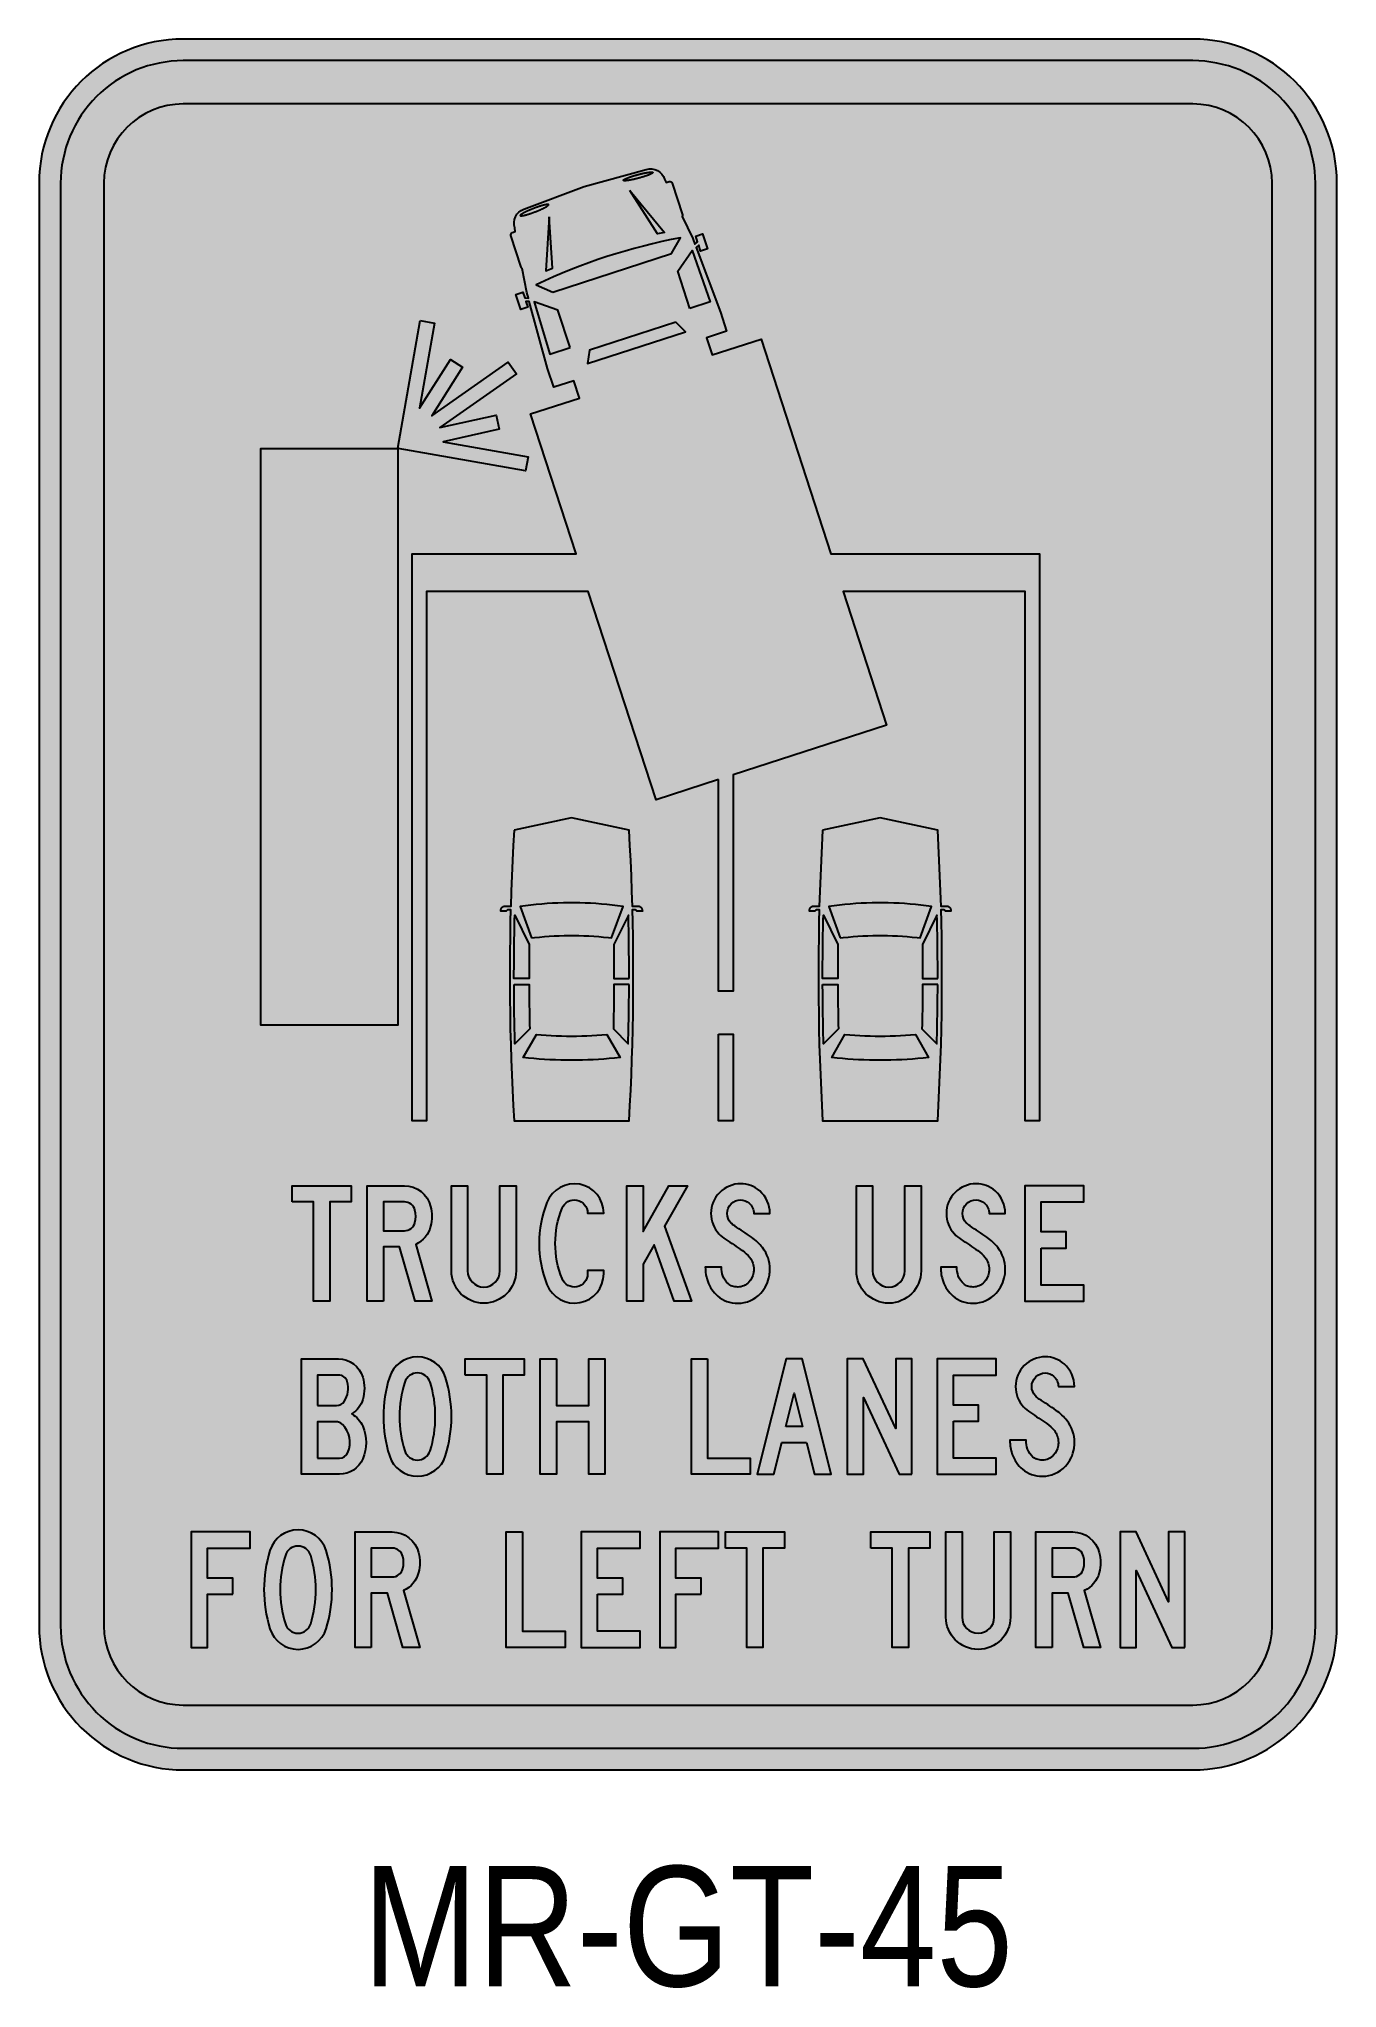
# Model space of a CAD drawing. Extents: x -13.5 to 13.5, y -4.5 to 36.
import ezdxf

# ---------------------------------------------------------------- set-up
doc = ezdxf.new("R2010")
doc.units = 0
doc.layers.add('L25', color=1, linetype='Continuous')
doc.layers.add('T25', color=1, linetype='Continuous')
doc.styles.add('T25', font='ARIALN.TTF', dxfattribs={"height": 2.5})

msp = doc.modelspace()

# ---------------------------------------------------------------- texts
at = {"layer": 'T25', "insert": (0, -2.000000000000114), "char_height": 2.5, "attachment_point": 2, "style": 'T25'}
msp.add_mtext_dynamic_manual_height_columns('MR-GT-45', width=2.5, gutter_width=12.5, heights=[0], dxfattribs=at)

# ---------------------------------------------------------------- hatches: boundary and pattern name
at = {"layer": 'L25', "true_color": 0xf5f5f5}
h = msp.add_hatch(color=7, dxfattribs=at)
h.dxf.hatch_style = 1
edge = h.paths.add_edge_path(flags=16)
edge.add_line((13.05000000000018, 2.999999999999659), (13.05000000000018, 32.99999999999966))
edge.add_arc((10.5, 32.99999999999966), 2.55, 0, 90)
edge.add_line((10.5, 35.54999999999961), (-10.5, 35.54999999999961))
edge.add_arc((-10.5, 32.99999999999966), 2.55, 90, 180)
edge.add_line((-13.04999999999927, 32.99999999999966), (-13.04999999999927, 2.999999999999662))
edge.add_arc((-10.5, 2.999999999999659), 2.55, 179.9999999999999, 270)
edge.add_line((-10.5, 0.4499999999995907), (10.5, 0.4499999999995907))
edge.add_arc((10.5, 2.999999999999659), 2.55, 270, 360)
edge = h.paths.add_edge_path()
edge.add_line((-10.5, -3.410605131648481e-13), (10.5, -3.410605131648481e-13))
edge.add_arc((10.5, 2.999999999999659), 3, 270, 360)
edge.add_line((13.5, 2.999999999999659), (13.5, 32.99999999999966))
edge.add_arc((10.5, 32.99999999999966), 3, 0, 90)
edge.add_line((10.5, 35.99999999999966), (-10.5, 35.99999999999966))
edge.add_arc((-10.5, 32.99999999999966), 3, 90, 180)
edge.add_line((-13.5, 32.99999999999966), (-13.5, 2.999999999999662))
edge.add_arc((-10.5, 2.999999999999659), 3, 179.9999999999999, 270)
at = {"layer": 'L25', "true_color": 0x0a0a0a}
h = msp.add_hatch(color=28, dxfattribs=at)
h.dxf.hatch_style = 1
edge = h.paths.add_edge_path(flags=16)
edge.add_arc((10.5, 2.999999999999659), 1.65, 270, 360)
edge.add_line((12.14999999999964, 2.999999999999659), (12.14999999999964, 32.99999999999966))
edge.add_arc((10.5, 32.99999999999966), 1.65, 0, 90)
edge.add_line((10.5, 34.64999999999964), (-10.5, 34.64999999999964))
edge.add_arc((-10.5, 32.99999999999966), 1.65, 90, 180)
edge.add_line((-12.14999999999964, 32.99999999999966), (-12.14999999999964, 2.999999999999662))
edge.add_arc((-10.5, 2.999999999999659), 1.65, 180, 270)
edge.add_line((-10.5, 1.349999999999682), (10.5, 1.349999999999682))
edge = h.paths.add_edge_path()
edge.add_line((13.05000000000018, 2.999999999999659), (13.05000000000018, 32.99999999999966))
edge.add_arc((10.5, 32.99999999999966), 2.55, 0, 90)
edge.add_line((10.5, 35.54999999999961), (-10.5, 35.54999999999961))
edge.add_arc((-10.5, 32.99999999999966), 2.55, 90, 180)
edge.add_line((-13.04999999999927, 32.99999999999966), (-13.04999999999927, 2.999999999999662))
edge.add_arc((-10.5, 2.999999999999659), 2.55, 179.9999999999999, 270)
edge.add_line((-10.5, 0.4499999999995907), (10.5, 0.4499999999995907))
edge.add_arc((10.5, 2.999999999999659), 2.55, 270, 360)
at = {"layer": 'L25', "true_color": 0xf5f5f5}
h = msp.add_hatch(color=7, dxfattribs=at)
h.dxf.hatch_style = 1
edge = h.paths.add_edge_path(flags=16)
edge.add_line((0.6375000000007276, 20.59703926249142), (-0.6656044868705067, 20.17363494845733))
edge.add_line((-0.6656044868723257, 20.17363494845733), (-2.073328848347046, 24.50616504064737))
edge.add_line((-2.073328848346137, 24.50616504064749), (-5.4375, 24.50616504064749))
edge.add_line((-5.4375, 24.50616504064749), (-5.4375, 13.49999999999977))
edge.add_line((-5.4375, 13.49999999999966), (-5.737500000000182, 13.49999999999966))
edge.add_line((-5.737499999999272, 13.49999999999966), (-5.737499999999272, 25.2936650406474))
edge.add_line((-5.737499999999272, 25.2936650406474), (-2.329203109128684, 25.2936650406474))
edge.add_line((-2.329203109129594, 25.2936650406474), (-3.274325953385414, 28.20245405902108))
edge.add_line((-3.274325953385414, 28.20245405902108), (-2.255744424433033, 28.53341125999668))
edge.add_line((-2.255744424432123, 28.53341125999657), (-2.372552848305531, 28.89291062315613))
edge.add_line((-2.372552848306441, 28.89291062315624), (-2.791968771992288, 28.75663412863685))
edge.add_line((-2.791968771993197, 28.75663412863685), (-2.919538880641994, 29.14925455185994))
edge.add_line((-2.919538880641994, 29.14925455185983), (-3.301148827917132, 30.5387098312724))
edge.add_line((-3.301148827915313, 30.53870983127251), (-3.371801929545654, 30.54117709194838))
edge.add_line((-3.371801929546564, 30.5411770919485), (-3.333062010360663, 30.4219478804373))
edge.add_line((-3.333062010360663, 30.4219478804373), (-3.476861755624668, 30.37522451088785))
edge.add_line((-3.476861755623759, 30.37522451088773), (-3.578095722980834, 30.68679062562603))
edge.add_line((-3.578095722981743, 30.68679062562603), (-3.434295977717738, 30.73351399517549))
edge.add_line((-3.434295977717738, 30.73351399517549), (-3.395556058531838, 30.61428478366429))
edge.add_line((-3.395556058530929, 30.61428478366429), (-3.321192057030203, 30.61168793550939))
edge.add_line((-3.321192057030203, 30.61168793550939), (-3.353808844794912, 30.73044681032604))
edge.add_line((-3.353808844794912, 30.73044681032604), (-3.449636849432864, 31.22924736518439))
edge.add_arc((-3.434376611094194, 31.26383009390577), 0.03780000000000381, 197.9999999999859, 246.1896851042114, ccw=False)
edge.add_line((-3.470326547409968, 31.2521492515184), (-3.684475324511368, 31.911231417311))
edge.add_arc((-3.636542076090336, 31.92680587382756), 0.05039999999997821, 107.99999999998411, 198.0000000000184, ccw=False)
edge.add_line((-3.652116532606669, 31.97473912224871), (-3.59219997208038, 31.99420719289435))
edge.add_line((-3.59219997208038, 31.99420719289435), (-3.603578344749621, 32.07000067965532))
edge.add_arc((-3.303995542117264, 32.16734103288343), 0.3150000000000174, 110.7110598149743, 198.000000000008, ccw=False)
edge.add_line((-3.415396995047558, 32.46198440424121), (-2.162556194932222, 32.93566987960116))
edge.add_line((-2.162556194932222, 32.93566987960116), (-0.8705613597512638, 33.28885162582435))
edge.add_arc((-0.7875000000003638, 32.98499999999967), 0.3150000000000149, 17.999999999992326, 105.28894018502561, ccw=False)
edge.add_line((-0.4879171973680059, 33.08234035322766), (-0.4525722004882482, 33.01433409472497))
edge.add_line((-0.4525722004873387, 33.01433409472497), (-0.392655639961049, 33.03380216537062))
edge.add_arc((-0.3770811834438064, 32.98586891694924), 0.05039999999999118, 17.99999999997931, 108.0000000000135, ccw=False)
edge.add_line((-0.3291479350227746, 33.0014433734658), (-0.1149991579213747, 32.34236120767332))
edge.add_arc((-0.1509490942371485, 32.33068036528584), 0.03780000000005939, -30.189685104227806, 17.999999999970214, ccw=False)
edge.add_line((-0.1182760841547861, 32.31167209308103), (0.09738504153665417, 31.85180767951397))
edge.add_line((0.09738504153574468, 31.85180767951385), (0.1408022211280695, 31.73655806472902))
edge.add_line((0.140802221128979, 31.73655806472914), (0.1994375730646425, 31.78236902240167))
edge.add_line((0.1994375730646425, 31.78236902240155), (0.1606976538787421, 31.90159823391275))
edge.add_line((0.1606976538787421, 31.90159823391275), (0.3044973991427469, 31.9483216034622))
edge.add_line((0.3044973991418374, 31.94832160346232), (0.4057313664989124, 31.63675548872402))
edge.add_line((0.4057313664998219, 31.63675548872402), (0.2619316212358171, 31.59003211917457))
edge.add_line((0.2619316212349077, 31.59003211917457), (0.2231917020490073, 31.70926133068576))
edge.add_line((0.2231917020490073, 31.70926133068576), (0.1674823615630885, 31.66573642370224))
edge.add_line((0.1674823615630885, 31.66573642370213), (0.6754547509535769, 30.31733879059709))
edge.add_line((0.6754547509535769, 30.3173387905972), (0.8030248596023739, 29.92471836737411))
edge.add_line((0.8030248596023739, 29.92471836737411), (0.3836089359165271, 29.78844187285472))
edge.add_line((0.3836089359165271, 29.78844187285472), (0.5004173597899353, 29.42894250969516))
edge.add_line((0.5004173597899353, 29.42894250969516), (1.518998888742317, 29.75989971067077))
edge.add_line((1.518998888743226, 29.75989971067077), (2.970166501032509, 25.2936650406474))
edge.add_line((2.970166501031599, 25.2936650406474), (7.3125, 25.2936650406474))
edge.add_line((7.3125, 25.2936650406474), (7.3125, 13.49999999999966))
edge.add_line((7.3125, 13.49999999999966), (7.012499999999818, 13.49999999999966))
edge.add_line((7.012500000000728, 13.49999999999966), (7.012500000000728, 24.50616504064737))
edge.add_line((7.012500000000728, 24.50616504064749), (3.226040761815966, 24.50616504064749))
edge.add_line((3.226040761814147, 24.50616504064749), (4.127720355255406, 21.73108060010713))
edge.add_line((4.127720355256315, 21.73108060010713), (0.9375, 20.69451517136133))
edge.add_line((0.9375, 20.69451517136133), (0.9375, 16.1999999999997))
edge.add_line((0.9375, 16.19999999999959), (0.6374999999998181, 16.19999999999959))
edge.add_line((0.6375000000007276, 16.19999999999959), (0.6375000000007276, 20.59703926249142))
h.paths.add_polyline_path([(-5.568649920299322, 30.14563874558792), (-5.273207594395899, 30.09354429228779), (-5.585062196248145, 28.32492895843734), (-4.942506090994357, 29.33354000934389), (-4.689488657249967, 29.17235012683977), (-5.332044762504665, 28.16373907593311), (-3.738057556271087, 29.27986093354787), (-3.565984625365672, 29.03411532026121), (-5.15997183159925, 27.91799346264634), (-3.99242033860537, 28.17683339700397), (-3.927488454423838, 27.88394459486801), (-5.095039947417717, 27.62510466051037), (-3.326424613567724, 27.31325005865779), (-3.378519066867739, 27.01780773275289), (-6.031591153481713, 27.48561592338751), (-6.037500000000364, 27.48065781245487), (-6.037500000000364, 15.48665781245495), (-8.887499999999818, 15.48665781245495), (-8.887499999999818, 27.48665781245484), (-6.043499999999767, 27.48665781245484), (-6.036458110933381, 27.49256665897292)], flags=16)
h.paths.add_polyline_path([(-3.619500000000698, 19.54799999999955), (-3.637120501976824, 19.22999132330312), (-3.652784849406999, 18.91188029117166), (-3.666492449776342, 18.59367893630917), (-3.678242784590111, 18.27539929483657), (-3.688035409384611, 17.95705340583561), (-3.814035409384815, 17.95705340583561), (-3.823254819844806, 17.9565702370071), (-3.832373220515365, 17.95512602422036), (-3.841290708289307, 17.95273659057284), (-3.849909581304019, 17.94942811519968), (-3.858135409384886, 17.94523684644946), (-3.865878068637358, 17.94020870473946), (-3.873052728866242, 17.93439877944274), (-3.87958078299198, 17.92787072531644), (-3.885390708288469, 17.92069606508778), (-3.890418849998241, 17.91295340583554), (-3.89461011874846, 17.9047275777549), (-3.89791859412253, 17.8961087047395), (-3.900308027769825, 17.88719121696568), (-3.901752240556561, 17.8780728162958), (-3.902235409384957, 17.86885340583558), (-3.776235409384753, 17.86885340583558), (-3.770878780243947, 17.8762971611651), (-3.764498207827273, 17.88288436579319), (-3.757228896240122, 17.88847543708766), (-3.749224881936243, 17.89295190044606), (-3.740655769695877, 17.89621889976877), (-3.73170313870105, 17.89820720745593), (-3.722556694887317, 17.89887469133816), (-3.689466953304873, 17.89887469133816), (-3.695869953751753, 17.63865331089414), (-3.701746121343604, 17.32021105365016), (-3.705663689890571, 17.00173867933677), (-3.707622511212321, 16.6832482343259), (-3.707622511212321, 16.3647517656733), (-3.705663689890571, 16.04626132066255), (-3.701746121343604, 15.72778894634905), (-3.695869953751753, 15.40934668910506), (-3.688035409384611, 15.0909465941636), (-3.678242784590111, 14.77260070516274), (-3.666492449776342, 14.45432106369003), (-3.652784849406999, 14.13611970882766), (-3.637120501976824, 13.81800867669608), (-3.619500000000698, 13.49999999999966), (-1.225500000000466, 13.49999999999966), (-1.207879498022521, 13.81800867669608), (-1.192215150593256, 14.13611970882766), (-1.178507550223912, 14.45432106369003), (-1.166757215411053, 14.77260070516274), (-1.156964590614734, 15.0909465941636), (-1.149130046249411, 15.40934668910506), (-1.143253878657561, 15.72778894634905), (-1.139336310108774, 16.04626132066255), (-1.137377488788843, 16.3647517656733), (-1.137377488788843, 16.6832482343259), (-1.139336310108774, 17.00173867933677), (-1.143253878657561, 17.32021105365016), (-1.149130046249411, 17.63865331089414), (-1.155533046696291, 17.89887469133816), (-1.122443305112029, 17.89887469133816), (-1.113296861298295, 17.89820720745593), (-1.104344230305287, 17.89621889976877), (-1.095775118064012, 17.89295190044606), (-1.087771103761042, 17.88847543708766), (-1.080501792173891, 17.88288436579319), (-1.074121219757217, 17.8762971611651), (-1.068764590614592, 17.86885340583558), (-0.942764590614388, 17.86885340583558), (-0.9432477594436932, 17.8780728162958), (-0.9446919722304301, 17.88719121696568), (-0.947081405877725, 17.8961087047395), (-0.9503898812508851, 17.9047275777549), (-0.9545811500011041, 17.91295340583554), (-0.9596092917108763, 17.92069606508778), (-0.9654192170073657, 17.92787072531644), (-0.9719472711349226, 17.93439877944274), (-0.9791219313628972, 17.94020870473946), (-0.9868645906153688, 17.94523684644946), (-0.9950904186953267, 17.94942811519968), (-1.003709291710948, 17.95273659057284), (-1.01262677948489, 17.95512602422036), (-1.021745180154539, 17.9565702370071), (-1.030964590614531, 17.95705340583561), (-1.156964590614734, 17.95705340583561), (-1.166757215411053, 18.27539929483657), (-1.178507550223912, 18.59367893630917), (-1.192215150593256, 18.91188029117166), (-1.207879498022521, 19.22999132330312), (-1.225500000000466, 19.54799999999955), (-2.422500000000582, 19.79999999999961)], flags=16)
h.paths.add_polyline_path([(2.800499999999374, 19.54799999999955), (2.782879498023249, 19.22999132330312), (2.767215150593984, 18.91188029117166), (2.753507550223731, 18.59367893630917), (2.741757215409962, 18.27539929483657), (2.731964590614552, 17.95705340583561), (2.605964590615258, 17.95705340583561), (2.596745180154358, 17.9565702370071), (2.587626779484708, 17.95512602422036), (2.578709291710766, 17.95273659057284), (2.570090418696054, 17.94942811519968), (2.561864590614277, 17.94523684644946), (2.554121931361806, 17.94020870473946), (2.546947271133831, 17.93439877944274), (2.540419217008093, 17.92787072531644), (2.534609291711604, 17.92069606508778), (2.529581150000922, 17.91295340583554), (2.525389881250703, 17.9047275777549), (2.522081405877543, 17.8961087047395), (2.519691972229339, 17.88719121696568), (2.518247759442602, 17.8780728162958), (2.517764590615116, 17.86885340583558), (2.643764590615319, 17.86885340583558), (2.649121219756125, 17.8762971611651), (2.655501792172799, 17.88288436579319), (2.662771103759951, 17.88847543708766), (2.67077511806383, 17.89295190044606), (2.679344230304196, 17.89621889976877), (2.688296861299023, 17.89820720745593), (2.697443305112756, 17.89887469133816), (2.7305330466952, 17.89887469133816), (2.72413004624832, 17.63865331089414), (2.718253878656469, 17.32021105365016), (2.714336310109502, 17.00173867933677), (2.712377488787752, 16.6832482343259), (2.712377488787752, 16.3647517656733), (2.714336310109502, 16.04626132066255), (2.718253878656469, 15.72778894634905), (2.72413004624832, 15.40934668910506), (2.731964590614552, 15.0909465941636), (2.741757215409962, 14.77260070516274), (2.753507550223731, 14.45432106369003), (2.767215150593984, 14.13611970882766), (2.782879498023249, 13.81800867669608), (2.800499999999374, 13.49999999999966), (5.194499999999607, 13.49999999999966), (5.212120501977552, 13.81800867669608), (5.227784849406817, 14.13611970882766), (5.24149244977707, 14.45432106369003), (5.25324278458902, 14.77260070516274), (5.263035409385338, 15.0909465941636), (5.270869953750662, 15.40934668910506), (5.276746121342512, 15.72778894634905), (5.280663689891298, 16.04626132066255), (5.28262251121123, 16.3647517656733), (5.28262251121123, 16.6832482343259), (5.280663689891298, 17.00173867933677), (5.276746121342512, 17.32021105365016), (5.270869953750662, 17.63865331089414), (5.264466953303781, 17.89887469133816), (5.297556694888044, 17.89887469133816), (5.306703138701778, 17.89820720745593), (5.315655769694786, 17.89621889976877), (5.324224881936061, 17.89295190044606), (5.33222889623903, 17.88847543708766), (5.339498207826182, 17.88288436579319), (5.345878780242856, 17.8762971611651), (5.351235409385481, 17.86885340583558), (5.477235409384775, 17.86885340583558), (5.47675224055638, 17.8780728162958), (5.475308027769643, 17.88719121696568), (5.472918594122348, 17.8961087047395), (5.469610118749188, 17.9047275777549), (5.465418849998969, 17.91295340583554), (5.460390708289196, 17.92069606508778), (5.454580782992707, 17.92787072531644), (5.44805272886515, 17.93439877944274), (5.440878068637176, 17.94020870473946), (5.433135409384704, 17.94523684644946), (5.424909581304746, 17.94942811519968), (5.416290708288216, 17.95273659057284), (5.407373220515183, 17.95512602422036), (5.398254819845533, 17.9565702370071), (5.389035409385542, 17.95705340583561), (5.263035409385338, 17.95705340583561), (5.25324278458902, 18.27539929483657), (5.24149244977707, 18.59367893630917), (5.227784849406817, 18.91188029117166), (5.212120501977552, 19.22999132330312), (5.194499999999607, 19.54799999999955), (3.997499999999491, 19.79999999999961)], flags=16)
edge = h.paths.add_edge_path(flags=16)
edge.add_arc((-1.805665974135081, -0.546936048780367), 14.12549212887731, 55.39094364753144, 57.10089379559774)
edge.add_arc((6.095758098605074, 11.66898205151688), 0.4230881407564836, 223.017596605641, 237.2302270194044, ccw=False)
edge.add_arc((5.993655438027417, 11.57371120352332), 0.2834404133336108, 180.010900539715, 223.0176063416858, ccw=False)
edge.add_arc((5.992503523686537, 11.57371098437125), 0.2822884989719757, 89.99840245997058, 180.0109005397121, ccw=False)
edge.add_arc((5.992504110923619, 11.59477224710042), 0.2612272362345783, 48.678485161867684, 89.99840245996961, ccw=False)
edge.add_arc((5.972544982107138, 11.57207044565894), 0.2914553458647226, 6.98510689289833e-07, 48.67848516186609, ccw=False)
edge.add_line((6.264000327972099, 11.57207044921222), (6.600000327972339, 11.57207044921222))
edge.add_arc((5.972544982107138, 11.57207044565894), 0.6274553458647187, 3.244626970692209e-07, 48.67848514085142)
edge.add_arc((5.992504110932714, 11.59477224709315), 0.5972272362345453, 48.67848514084952, 89.99780655073147)
edge.add_arc((5.992503304654747, 11.5737112033828), 0.6182882799602837, 89.99780655073408, 180.0000069850462)
edge.add_arc((5.993655438027417, 11.57371117683329), 0.6194404133336157, 180.0000045163233, 223.0176045375179)
edge.add_arc((6.095758036242842, 11.66898209166061), 0.7590881407562989, 223.0176063425165, 237.0120208608426)
edge.add_arc((-1.805694814263916, -0.5469173981790618), 13.78949212889691, 55.390801006020126, 57.10961188904912, ccw=False)
edge.add_arc((5.630264976629405, 10.22841551166539), 0.6974603030230636, 37.88451238462409, 55.39093110108257, ccw=False)
edge.add_arc((5.868912585578073, 10.4140938863535), 0.3950877842914554, 3.097833882748091e-06, 37.88452827502698, ccw=False)
edge.add_arc((5.800776231883901, 10.41409403707553), 0.4632241379858259, 350.8628833330884, 359.9999839994866, ccw=False)
edge.add_arc((5.886073085681346, 10.40037490991006), 0.3768310380419297, 317.2967354406216, 350.86289913055236, ccw=False)
edge.add_arc((5.93278778029071, 10.35726290203252), 0.3132629020328166, 270.0000103860591, 317.29673544061563, ccw=False)
edge.add_arc((5.932787770729192, 10.41000814628774), 0.3660081462881332, 251.0789616341293, 270.00001038606365, ccw=False)
edge.add_arc((5.891075473218734, 10.28832231571039), 0.2373716152132998, 229.3133219020164, 251.0789616341316, ccw=False)
edge.add_arc((5.989488972772961, 10.40279249740524), 0.3883306804987167, 199.4293755370757, 229.3133322242855, ccw=False)
edge.add_arc((6.141151031446498, 10.45628846408317), 0.5491510725259354, 180.0011023316787, 199.4293665872876, ccw=False)
edge.add_line((5.59199995902236, 10.45627789879143), (5.25599995902212, 10.45627789879143))
edge.add_arc((6.141151030285982, 10.45628856856206), 0.8851510713290255, 180.0006906536567, 199.4293730195383)
edge.add_arc((5.989489025823787, 10.40279245179647), 0.7243306804988525, 199.429366623349, 229.3133219020329)
edge.add_arc((5.891075473218734, 10.2883223157105), 0.5733716152133501, 229.3133219020326, 251.0789616340625)
edge.add_arc((5.932787770729192, 10.41000814628774), 0.7020081462881046, 251.0789616340625, 270.0000103861298)
edge.add_arc((5.93278778029071, 10.35726290203252), 0.6492629020328824, 270.0000103861306, 317.2967354406367)
edge.add_arc((5.886073110880716, 10.40037493721468), 0.7128310380420301, 317.2967324541876, 350.8628966421103)
edge.add_arc((5.800776215262886, 10.41409380437221), 0.7992241379867914, 350.8629066343501, 360.0000074084829)
edge.add_arc((5.868912568957967, 10.41409398253074), 0.7310877842913708, 359.9999941365591, 397.8845197223092)
edge.add_arc((5.630262999415208, 10.22841812774891), 1.033460303022761, 37.88433449050008, 55.39076258184004)
edge = h.paths.add_edge_path(flags=16)
edge.add_arc((-6.701666149059747, -0.546936048780367), 14.12549212887731, 55.39094364753144, 57.10089379559774)
edge.add_arc((1.199757923679499, 11.66898205151688), 0.4230881407564984, 223.0175966056385, 237.2302270194013, ccw=False)
edge.add_arc((1.097655263101842, 11.57371120352332), 0.2834404133336307, 180.010900539715, 223.017606341682, ccw=False)
edge.add_arc((1.096503348760962, 11.57371098437125), 0.2822884989719484, 89.99840245996512, 180.0109005397121, ccw=False)
edge.add_arc((1.096503935998953, 11.59477224710042), 0.2612272362345783, 48.67848516186308, 89.99840245996359, ccw=False)
edge.add_arc((1.076544807182472, 11.57207044565894), 0.2914553458647226, 6.98510689289833e-07, 48.67848516186609, ccw=False)
edge.add_line((1.368000153046523, 11.57207044921222), (1.704000153046763, 11.57207044921222))
edge.add_arc((1.076544807182472, 11.57207044565894), 0.6274553458647187, 3.244626970692209e-07, 48.67848514085142)
edge.add_arc((1.096503936007139, 11.59477224709315), 0.5972272362345634, 48.67848514084755, 89.99780655072884)
edge.add_arc((1.096503129729172, 11.5737112033828), 0.6182882799602837, 89.99780655073157, 180.0000069850462)
edge.add_arc((1.097655263101842, 11.57371117683329), 0.6194404133336157, 180.0000045163233, 223.0176045375179)
edge.add_arc((1.199757861317266, 11.66898209166061), 0.7590881407563189, 223.0176063425151, 237.0120208608408)
edge.add_arc((-6.701694989188582, -0.5469173981790618), 13.78949212889691, 55.390801006020126, 57.10961188904912, ccw=False)
edge.add_arc((0.73426480170383, 10.22841551166539), 0.6974603030230636, 37.88451238462409, 55.39093110108257, ccw=False)
edge.add_arc((0.9729124106543168, 10.4140938863535), 0.3950877842914554, 3.097833882748091e-06, 37.88452827502698, ccw=False)
edge.add_arc((0.9047760569592356, 10.41409403707553), 0.4632241379858532, 350.8628833330889, 359.9999839994866, ccw=False)
edge.add_arc((0.9900729107566804, 10.40037490991006), 0.3768310380419297, 317.2967354406216, 350.86289913055236, ccw=False)
edge.add_arc((1.036787605366044, 10.35726290203252), 0.3132629020328166, 270.0000103860591, 317.29673544061563, ccw=False)
edge.add_arc((1.036787595804526, 10.41000814628774), 0.3660081462881332, 251.0789616341293, 270.00001038606365, ccw=False)
edge.add_arc((0.995075298293159, 10.28832231571039), 0.2373716152133087, 229.3133219020114, 251.0789616341253, ccw=False)
edge.add_arc((1.093488797847385, 10.40279249740524), 0.3883306804987345, 199.4293755370743, 229.3133322242825, ccw=False)
edge.add_arc((1.245150856520922, 10.45628846408317), 0.5491510725259354, 180.0011023316787, 199.4293665872876, ccw=False)
edge.add_line((0.6959997840967844, 10.45627789879143), (0.3599997840965443, 10.45627789879143))
edge.add_arc((1.245150855361317, 10.45628856856206), 0.8851510713290255, 180.0006906536567, 199.4293730195383)
edge.add_arc((1.093488850898211, 10.40279245179647), 0.7243306804988269, 199.4293666233496, 229.3133219020345)
edge.add_arc((0.995075298293159, 10.2883223157105), 0.5733716152133324, 229.3133219020347, 251.0789616340651)
edge.add_arc((1.036787595804526, 10.41000814628774), 0.7020081462881046, 251.0789616340625, 270.0000103861298)
edge.add_arc((1.036787605366044, 10.35726290203252), 0.6492629020328824, 270.0000103861306, 317.2967354406367)
edge.add_arc((0.9900729359560501, 10.40037493721468), 0.7128310380420301, 317.2967324541876, 350.8628966421103)
edge.add_arc((0.9047760403373104, 10.41409380437221), 0.7992241379867914, 350.8629066343501, 360.0000074084829)
edge.add_arc((0.9729123940323916, 10.41409398253074), 0.7310877842913708, 359.9999941365591, 397.8845197223092)
edge.add_arc((0.7342628244905427, 10.22841812774891), 1.033460303022739, 37.884334490501, 55.39076258184129)
h.paths.add_polyline_path([(-8.231999999999971, 11.81399999999962), (-8.231999999999971, 12.14999999999964), (-7.007999999999811, 12.14999999999964), (-7.007999999999811, 11.81399999999962), (-7.451999999999316, 11.81399999999962), (-7.451999999999316, 9.749999999999659), (-7.788000000000466, 9.749999999999659), (-7.788000000000466, 11.81399999999962)], flags=16)
edge = h.paths.add_edge_path(flags=16)
edge.add_line((-6.33600000000024, 9.749999999999659), (-6.67200000000048, 9.749999999999659))
edge.add_line((-6.67200000000048, 9.749999999999659), (-6.67200000000048, 12.14999999999964))
edge.add_line((-6.67200000000048, 12.14999999999964), (-5.900768133612473, 12.14999999999964))
edge.add_arc((-5.900768133611564, 11.58599999999956), 0.5640000000000192, 13.886540362630399, 90, ccw=False)
edge.add_arc((-6.192000000000917, 11.51399999999967), 0.8640000000000116, -13.88654036262892, 13.88654036262892, ccw=False)
edge.add_arc((-5.900768133611564, 11.44199999999967), 0.5640000000000234, 294.8220657976935, 346.11345963736966, ccw=False)
edge.add_line((-5.664000000000669, 10.93010464848135), (-5.328000000000429, 9.749999999999659))
edge.add_line((-5.32799999999952, 9.749999999999659), (-5.67735369066213, 9.749999999999659))
edge.add_line((-5.67735369066213, 9.749999999999659), (-5.998518428456919, 10.8779999999997))
edge.add_line((-5.998518428457828, 10.87799999999959), (-6.33600000000115, 10.87799999999959))
edge.add_line((-6.33600000000024, 10.87799999999959), (-6.33600000000024, 9.749999999999545))
edge = h.paths.add_edge_path(flags=16)
edge.add_arc((-4.247999999999593, 10.37999999999965), 0.3359999999999946, 180, 360)
edge.add_line((-3.912000000000262, 10.37999999999965), (-3.912000000000262, 12.14999999999964))
edge.add_line((-3.912000000000262, 12.14999999999964), (-3.576000000000022, 12.14999999999964))
edge.add_line((-3.576000000000022, 12.14999999999964), (-3.576000000000022, 10.37999999999965))
edge.add_arc((-4.247999999999593, 10.37999999999965), 0.6720000000000165, -180, 0, ccw=False)
edge.add_line((-4.920000000000073, 10.37999999999965), (-4.920000000000073, 12.14999999999964))
edge.add_line((-4.920000000000073, 12.14999999999964), (-4.583999999999833, 12.14999999999964))
edge.add_line((-4.584000000000742, 12.14999999999964), (-4.584000000000742, 10.37999999999965))
edge = h.paths.add_edge_path(flags=16)
edge.add_arc((-0.770249999999578, 10.94999999999959), 1.989750000000006, 158.4314042648749, 201.5685957351251, ccw=False)
edge.add_arc((-2.363999999999578, 11.5799999999997), 0.2759999999999831, 1.4210854715202004e-12, 158.4314042648718, ccw=False)
edge.add_line((-2.087999999999738, 11.5799999999997), (-1.751999999999498, 11.5799999999997))
edge.add_arc((-2.363999999999578, 11.5799999999997), 0.6120000000000164, 0, 158.4314042648747)
edge.add_arc((-0.770249999999578, 10.94999999999959), 2.325749999999997, 158.4314042648748, 201.5685957351252)
edge.add_arc((-2.363999999999578, 10.31999999999971), 0.6119999999999971, 201.5685957351253, 360)
edge.add_line((-1.752000000000407, 10.31999999999971), (-1.752000000000407, 10.38599999999974))
edge.add_line((-1.752000000000407, 10.38599999999963), (-2.088000000000648, 10.38599999999963))
edge.add_line((-2.087999999999738, 10.38599999999963), (-2.087999999999738, 10.3199999999996))
edge.add_arc((-2.363999999999578, 10.31999999999971), 0.2760000000000218, 201.5685957351283, 359.9999999999986, ccw=False)
h.paths.add_polyline_path([(-0.9359999999996944, 10.51799999999957), (-0.9359999999996944, 9.749999999999659), (-1.272000000000844, 9.749999999999659), (-1.272000000000844, 12.14999999999964), (-0.9359999999996944, 12.14999999999964), (-0.9359999999996944, 11.19997089198898), (-0.3981158726710419, 12.14999999999964), (-0.01200000000062573, 12.14999999999964), (-0.4875882352944245, 11.3099999999996), (0.07200000000011642, 9.749999999999659), (-0.2849631418639547, 9.749999999999659), (-0.7061059120342179, 10.92404670082192)], flags=16)
edge = h.paths.add_edge_path(flags=16)
edge.add_arc((4.175999999999476, 10.37999999999965), 0.3360000000000218, 180, 360)
edge.add_line((4.511999999999716, 10.37999999999965), (4.511999999999716, 12.14999999999964))
edge.add_line((4.511999999999716, 12.14999999999964), (4.847999999999956, 12.14999999999964))
edge.add_line((4.847999999999956, 12.14999999999964), (4.847999999999956, 10.37999999999965))
edge.add_arc((4.175999999999476, 10.37999999999965), 0.6719999999999892, -180, 0, ccw=False)
edge.add_line((3.503999999998996, 10.37999999999965), (3.503999999998996, 12.14999999999964))
edge.add_line((3.503999999998996, 12.14999999999964), (3.839999999999236, 12.14999999999964))
edge.add_line((3.840000000000146, 12.14999999999964), (3.840000000000146, 10.37999999999965))
h.paths.add_polyline_path([(7.344000000000051, 10.8539999999997), (7.869774490322925, 10.8539999999997), (7.869774490322925, 11.1899999999996), (7.344000000000051, 11.1899999999996), (7.344000000000051, 11.81399999999962), (8.231999999999971, 11.81399999999962), (8.231999999999971, 12.14999999999964), (7.007999999999811, 12.14999999999964), (7.007999999999811, 9.749999999999659), (8.231999999999971, 9.749999999999659), (8.231999999999971, 10.08599999999967), (7.344000000000051, 10.08599999999967)], flags=16)
edge = h.paths.add_edge_path(flags=16)
edge.add_arc((-7.647187500000655, 7.349999999999682), 2.727187500000019, 342.6717291337839, 377.3282708662161)
edge.add_arc((-5.628000000000611, 7.979999999999677), 0.6119999999999756, 17.32827086621649, 162.6717291337843)
edge.add_arc((-3.608812500000568, 7.349999999999682), 2.727187499999992, 162.6717291337839, 197.3282708662163)
edge.add_arc((-5.628000000000611, 6.719999999999686), 0.6119999999999995, 197.3282708662151, 342.6717291337835)
edge = h.paths.add_edge_path(flags=16)
edge.add_arc((-7.272000000000844, 8.021999999999593), 0.5279999999999972, 16.26020470831179, 90, ccw=False)
edge.add_arc((-7.559999999999491, 7.937999999999647), 0.8280000000000033, -16.260204708312017, 16.260204708312017, ccw=False)
edge.add_arc((-7.272000000000844, 7.853999999999701), 0.5279999999999894, 301.5648117822085, 343.73979529168884, ccw=False)
edge.add_arc((-7.251014563449644, 6.941999999999666), 0.527999999999996, 23.13239639929668, 61.07151454016878, ccw=False)
edge.add_arc((-7.559999999999491, 6.809999999999604), 0.8640000000000018, -23.132396399297818, 23.132396399297818, ccw=False)
edge.add_arc((-7.251014563449644, 6.677999999999656), 0.5280000000000026, 270, 336.86760360070184, ccw=False)
edge.add_line((-7.251014563449644, 6.149999999999636), (-8.039999999999964, 6.149999999999636))
edge.add_line((-8.040000000000873, 6.149999999999636), (-8.040000000000873, 8.549999999999613))
edge.add_line((-8.040000000000873, 8.549999999999613), (-7.272000000000844, 8.549999999999613))
edge = h.paths.add_edge_path(flags=16)
edge.add_arc((-0.365665974134572, -4.14693604878039), 14.12549212887731, 55.39094364753144, 57.10089379559774)
edge.add_arc((7.535758098605584, 8.068982051516855), 0.4230881407564836, 223.017596605641, 237.2302270194044, ccw=False)
edge.add_arc((7.433655438027927, 7.973711203523294), 0.2834404133336108, 180.010900539715, 223.0176063416858, ccw=False)
edge.add_arc((7.432503523687046, 7.973710984371223), 0.2822884989719757, 89.99840245997058, 180.0109005397121, ccw=False)
edge.add_arc((7.432504110924128, 7.9947722471004), 0.2612272362345783, 48.678485161867684, 89.99840245996961, ccw=False)
edge.add_arc((7.412544982107647, 7.972070445659028), 0.2914553458647226, 6.98510689289833e-07, 48.67848516186609, ccw=False)
edge.add_line((7.704000327972608, 7.972070449212197), (8.040000327972848, 7.972070449212197))
edge.add_arc((7.412544982107647, 7.972070445658915), 0.6274553458647187, 3.244626970692209e-07, 48.67848514085142)
edge.add_arc((7.432504110932314, 7.994772247093124), 0.5972272362345453, 48.67848514084952, 89.99780655073147)
edge.add_arc((7.432503304654347, 7.973711203382891), 0.6182882799602837, 89.99780655073408, 180.0000069850462)
edge.add_arc((7.433655438027927, 7.973711176833262), 0.6194404133336157, 180.0000045163233, 223.0176045375179)
edge.add_arc((7.535758036243351, 8.068982091660587), 0.7590881407562989, 223.0176063425165, 237.0120208608426)
edge.add_arc((-0.3656948142634064, -4.146917398179085), 13.78949212889691, 55.390801006020126, 57.10961188904912, ccw=False)
edge.add_arc((7.070264976629005, 6.628415511665366), 0.6974603030230636, 37.88451238462409, 55.39093110108257, ccw=False)
edge.add_arc((7.308912585578582, 6.814093886353476), 0.3950877842914554, 3.097833882748091e-06, 37.88452827502698, ccw=False)
edge.add_arc((7.240776231884411, 6.814094037075506), 0.4632241379858259, 350.8628833330884, 359.9999839994866, ccw=False)
edge.add_arc((7.326073085681855, 6.800374909910147), 0.3768310380419297, 317.2967354406216, 350.86289913055236, ccw=False)
edge.add_arc((7.372787780290309, 6.757262902032494), 0.3132629020328166, 270.0000103860591, 317.29673544061563, ccw=False)
edge.add_arc((7.372787770729701, 6.810008146287828), 0.3660081462881332, 251.0789616341293, 270.00001038606365, ccw=False)
edge.add_arc((7.331075473218334, 6.688322315710366), 0.2373716152132998, 229.3133219020164, 251.0789616341316, ccw=False)
edge.add_arc((7.42948897277347, 6.802792497405221), 0.3883306804987167, 199.4293755370757, 229.3133322242855, ccw=False)
edge.add_arc((7.581151031447007, 6.85628846408315), 0.5491510725259354, 180.0011023316787, 199.4293665872876, ccw=False)
edge.add_line((7.031999959022869, 6.856277898791404), (6.695999959022629, 6.856277898791404))
edge.add_arc((7.581151030286492, 6.856288568562036), 0.8851510713290255, 180.0006906536567, 199.4293730195383)
edge.add_arc((7.429489025823386, 6.802792451796449), 0.7243306804988525, 199.429366623349, 229.3133219020329)
edge.add_arc((7.331075473218334, 6.688322315710479), 0.5733716152133501, 229.3133219020326, 251.0789616340625)
edge.add_arc((7.372787770729701, 6.810008146287828), 0.7020081462881046, 251.0789616340625, 270.0000103861298)
edge.add_arc((7.372787780291219, 6.757262902032494), 0.6492629020328824, 270.0000103861306, 317.2967354406367)
edge.add_arc((7.326073110880316, 6.800374937214656), 0.7128310380420301, 317.2967324541876, 350.8628966421103)
edge.add_arc((7.240776215263395, 6.814093804372192), 0.7992241379867914, 350.8629066343501, 360.0000074084829)
edge.add_arc((7.308912568958476, 6.814093982530721), 0.7310877842913708, 359.9999941365591, 397.8845197223092)
edge.add_arc((7.070262999415718, 6.628418127748887), 1.033460303022761, 37.88433449050008, 55.39076258184004)
h.paths.add_polyline_path([(-4.631999999999607, 8.213999999999714), (-4.631999999999607, 8.549999999999613), (-3.407999999999447, 8.549999999999613), (-3.407999999999447, 8.213999999999714), (-3.851999999999862, 8.213999999999714), (-3.851999999999862, 6.149999999999636), (-4.188000000000102, 6.149999999999636), (-4.188000000000102, 8.213999999999714)], flags=16)
h.paths.add_polyline_path([(-2.736000000000786, 8.549999999999613), (-2.736000000000786, 7.577999999999633), (-2.064000000000306, 7.577999999999633), (-2.064000000000306, 8.549999999999613), (-1.728000000000065, 8.549999999999613), (-1.728000000000065, 6.149999999999636), (-2.064000000000306, 6.149999999999636), (-2.064000000000306, 7.241999999999621), (-2.736000000000786, 7.241999999999621), (-2.736000000000786, 6.149999999999636), (-3.072000000000116, 6.149999999999636), (-3.072000000000116, 8.549999999999613)], flags=16)
h.paths.add_polyline_path([(0.407999999999447, 8.549999999999613), (0.407999999999447, 6.485999999999649), (1.296000000000276, 6.485999999999649), (1.296000000000276, 6.149999999999636), (0.07200000000011642, 6.149999999999636), (0.07200000000011642, 8.549999999999613)], flags=16)
h.paths.add_polyline_path([(2.464659127448613, 6.809999999999604), (2.629659127447667, 6.149999999999636), (2.976000000000568, 6.149999999999636), (2.376000000000204, 8.549999999999613), (2.039999999999964, 8.549999999999613), (1.440000000000509, 6.149999999999636), (1.786340872551591, 6.149999999999636), (1.951340872552464, 6.809999999999604)], flags=16)
h.paths.add_polyline_path([(4.65599999999904, 6.149999999999636), (4.65599999999904, 8.549999999999613), (4.319999999999709, 8.549999999999613), (4.319999999999709, 7.099694618584294), (3.643917792122011, 8.549999999999613), (3.311999999999898, 8.549999999999613), (3.311999999999898, 6.149999999999636), (3.648000000000138, 6.149999999999636), (3.648000000000138, 7.74599999999964), (4.391999999999825, 6.149999999999636)], flags=16)
h.paths.add_polyline_path([(5.520000000000437, 7.253999999999678), (6.045774490323311, 7.253999999999678), (6.045774490323311, 7.589999999999577), (5.520000000000437, 7.589999999999577), (5.520000000000437, 8.213999999999714), (6.407999999999447, 8.213999999999714), (6.407999999999447, 8.549999999999613), (5.183999999999287, 8.549999999999613), (5.183999999999287, 6.149999999999636), (6.407999999999447, 6.149999999999636), (6.407999999999447, 6.485999999999649), (5.520000000000437, 6.485999999999649)], flags=16)
h.paths.add_polyline_path([(-9.470225509676311, 3.653999999999655), (-9.470225509676311, 3.989999999999668), (-9.996000000001004, 3.989999999999668), (-9.996000000001004, 4.613999999999692), (-9.108000000000175, 4.613999999999692), (-9.108000000000175, 4.949999999999591), (-10.33200000000033, 4.949999999999591), (-10.33200000000033, 2.549999999999613), (-9.996000000001004, 2.549999999999613), (-9.996000000001004, 3.653999999999655)], flags=16)
edge = h.paths.add_edge_path(flags=16)
edge.add_arc((-10.13118750000012, 3.749999999999659), 2.727187500000019, 342.671729133784, 377.3282708662161)
edge.add_arc((-8.11200000000008, 4.379999999999654), 0.6119999999999756, 17.32827086621649, 162.6717291337843)
edge.add_arc((-6.092812500000036, 3.749999999999659), 2.727187499999992, 162.6717291337838, 197.3282708662162)
edge.add_arc((-8.11200000000008, 3.119999999999663), 0.6120000000000018, 197.3282708662157, 342.6717291337832)
edge = h.paths.add_edge_path(flags=16)
edge.add_line((-6.587999999999738, 2.549999999999613), (-6.923999999999978, 2.549999999999613))
edge.add_line((-6.923999999999978, 2.549999999999613), (-6.923999999999978, 4.949999999999591))
edge.add_line((-6.923999999999978, 4.949999999999591), (-6.152768133611971, 4.949999999999591))
edge.add_arc((-6.152768133611971, 4.385999999999626), 0.5640000000000192, 13.886540362630399, 90, ccw=False)
edge.add_arc((-6.444000000000415, 4.313999999999623), 0.8640000000000116, -13.88654036262892, 13.88654036262892, ccw=False)
edge.add_arc((-6.152768133611971, 4.241999999999621), 0.5640000000000234, 294.8220657976933, 346.11345963736966, ccw=False)
edge.add_line((-5.916000000000167, 3.730104648481301), (-5.579999999999927, 2.549999999999613))
edge.add_line((-5.579999999999927, 2.549999999999613), (-5.929353690662538, 2.549999999999613))
edge.add_line((-5.929353690662538, 2.549999999999613), (-6.250518428457326, 3.677999999999656))
edge.add_line((-6.250518428457326, 3.677999999999656), (-6.588000000000648, 3.677999999999656))
edge.add_line((-6.587999999999738, 3.677999999999656), (-6.587999999999738, 2.549999999999613))
h.paths.add_polyline_path([(-3.444000000000415, 4.949999999999591), (-3.444000000000415, 2.885999999999626), (-2.556000000000495, 2.885999999999626), (-2.556000000000495, 2.549999999999613), (-3.780000000000655, 2.549999999999613), (-3.780000000000655, 4.949999999999591)], flags=16)
h.paths.add_polyline_path([(-1.884000000000015, 3.653999999999655), (-1.358225509677141, 3.653999999999655), (-1.358225509677141, 3.989999999999668), (-1.884000000000015, 3.989999999999668), (-1.884000000000015, 4.613999999999692), (-0.9960000000010041, 4.613999999999692), (-0.9960000000010041, 4.949999999999591), (-2.220000000000255, 4.949999999999591), (-2.220000000000255, 2.549999999999613), (-0.9960000000010041, 2.549999999999613), (-0.9960000000010041, 2.885999999999626), (-1.884000000000015, 2.885999999999626)], flags=16)
h.paths.add_polyline_path([(0.2737744903224666, 3.653999999999655), (0.2737744903224666, 3.989999999999668), (-0.2520000000004075, 3.989999999999668), (-0.2520000000004075, 4.613999999999692), (0.636000000000422, 4.613999999999692), (0.636000000000422, 4.949999999999591), (-0.5879999999997381, 4.949999999999591), (-0.5879999999997381, 2.549999999999613), (-0.2520000000004075, 2.549999999999613), (-0.2520000000004075, 3.653999999999655)], flags=16)
h.paths.add_polyline_path([(0.7799999999997453, 4.613999999999692), (0.7799999999997453, 4.949999999999591), (2.003999999998996, 4.949999999999591), (2.003999999998996, 4.613999999999692), (1.559999999999491, 4.613999999999692), (1.559999999999491, 2.549999999999613), (1.22400000000016, 2.549999999999613), (1.22400000000016, 4.613999999999692)], flags=16)
h.paths.add_polyline_path([(3.804000000000087, 4.613999999999692), (3.804000000000087, 4.949999999999591), (5.028000000000247, 4.949999999999591), (5.028000000000247, 4.613999999999692), (4.583999999999833, 4.613999999999692), (4.583999999999833, 2.549999999999613), (4.247999999999593, 2.549999999999613), (4.247999999999593, 4.613999999999692)], flags=16)
edge = h.paths.add_edge_path(flags=16)
edge.add_arc((6.036000000000058, 3.179999999999723), 0.3360000000000218, 180, 360)
edge.add_line((6.371999999999389, 3.179999999999723), (6.371999999999389, 4.949999999999704))
edge.add_line((6.371999999999389, 4.949999999999591), (6.707999999999629, 4.949999999999591))
edge.add_line((6.707999999999629, 4.949999999999591), (6.707999999999629, 3.179999999999609))
edge.add_arc((6.036000000000058, 3.179999999999723), 0.6719999999999892, -180, 0, ccw=False)
edge.add_line((5.363999999999578, 3.179999999999723), (5.363999999999578, 4.949999999999704))
edge.add_line((5.363999999999578, 4.949999999999591), (5.699999999999818, 4.949999999999591))
edge.add_line((5.700000000000728, 4.949999999999591), (5.700000000000728, 3.179999999999609))
edge = h.paths.add_edge_path(flags=16)
edge.add_line((7.572000000000116, 2.549999999999613), (7.235999999999876, 2.549999999999613))
edge.add_line((7.235999999999876, 2.549999999999613), (7.235999999999876, 4.949999999999591))
edge.add_line((7.235999999999876, 4.949999999999591), (8.007231866387883, 4.949999999999591))
edge.add_arc((8.007231866387883, 4.385999999999626), 0.5640000000000192, 13.886540362630399, 90, ccw=False)
edge.add_arc((7.716000000000349, 4.313999999999623), 0.8640000000000116, -13.88654036262892, 13.88654036262892, ccw=False)
edge.add_arc((8.007231866387883, 4.241999999999621), 0.5640000000000234, 294.8220657976933, 346.11345963736966, ccw=False)
edge.add_line((8.244000000000597, 3.730104648481301), (8.580000000000837, 2.549999999999613))
edge.add_line((8.579999999999927, 2.549999999999613), (8.230646309337317, 2.549999999999613))
edge.add_line((8.230646309337317, 2.549999999999613), (7.909481571542528, 3.677999999999656))
edge.add_line((7.909481571543438, 3.677999999999656), (7.572000000000116, 3.677999999999656))
edge.add_line((7.572000000000116, 3.677999999999656), (7.572000000000116, 2.549999999999613))
h.paths.add_polyline_path([(10.33200000000033, 2.549999999999613), (10.33200000000033, 4.949999999999591), (9.996000000000095, 4.949999999999591), (9.996000000000095, 3.499694618584385), (9.319917792121487, 4.949999999999591), (8.987999999999374, 4.949999999999591), (8.987999999999374, 2.549999999999613), (9.324000000000524, 2.549999999999613), (9.324000000000524, 4.145999999999617), (10.0679999999993, 2.549999999999613)], flags=16)
edge = h.paths.add_edge_path()
edge.add_arc((10.5, 2.999999999999659), 1.65, 270, 360)
edge.add_line((12.14999999999964, 2.999999999999659), (12.14999999999964, 32.99999999999966))
edge.add_arc((10.5, 32.99999999999966), 1.65, 0, 90)
edge.add_line((10.5, 34.64999999999964), (-10.5, 34.64999999999964))
edge.add_arc((-10.5, 32.99999999999966), 1.65, 90, 180)
edge.add_line((-12.14999999999964, 32.99999999999966), (-12.14999999999964, 2.999999999999662))
edge.add_arc((-10.5, 2.999999999999659), 1.65, 180, 270)
edge.add_line((-10.5, 1.349999999999682), (10.5, 1.349999999999682))
at = {"layer": 'L25', "true_color": 0x0a0a0a}
h = msp.add_hatch(color=28, dxfattribs=at)
h.dxf.hatch_style = 1
h.paths.add_polyline_path([(0.6375000000007276, 15.29999999999961), (0.9375, 15.29999999999961), (0.9375, 13.49999999999966), (0.6375000000007276, 13.49999999999966)])
h.paths.add_polyline_path([(2.800701472700894, 16.33499999999958), (3.115703303466944, 16.3349999999997), (3.115852596831246, 16.29284208363504), (3.116389467355475, 16.19444733755404), (3.117114759203105, 16.09605379997117), (3.118028469713863, 15.99766183170448), (3.119130595537172, 15.89927179356539), (3.120421132631236, 15.8008840463591), (3.121900076263046, 15.70249895088193), (3.123567421011103, 15.60411686792065), (3.125423160759965, 15.50573815825078), (3.12738861386606, 15.41114945994013), (2.81984883752375, 15.10360968359782), (2.817223596872282, 15.20257429413891), (2.814787874609465, 15.30154375046311), (2.812541679670176, 15.40051768964076), (2.810485020288979, 15.49949574872574), (2.808617904009225, 15.59847756475688), (2.806940337677588, 15.69746277475952), (2.805452327445892, 15.7964510157459), (2.804153878771103, 15.89544192471772), (2.803044996413519, 15.99443513866686), (2.802125684441307, 16.09343029457625), (2.801395946224147, 16.19242702942222), (2.800855784438681, 16.29142498017518)], flags=16)
h.paths.add_polyline_path([(5.194298527298088, 16.33499999999958), (4.879296696532947, 16.3349999999997), (4.879147403167735, 16.29284208363504), (4.878610532643506, 16.19444733755404), (4.877885240795877, 16.09605379997117), (4.876971530286028, 15.99766183170448), (4.875869404462719, 15.89927179356539), (4.874578867367745, 15.8008840463591), (4.873099923735936, 15.70249895088193), (4.871432578987879, 15.60411686792065), (4.869576839239926, 15.50573815825078), (4.867611386132921, 15.41114945994013), (5.175151162475231, 15.10360968359782), (5.177776403128519, 15.20257429413891), (5.180212125389517, 15.30154375046311), (5.182458320330625, 15.40051768964076), (5.184514979710912, 15.49949574872574), (5.186382095989757, 15.59847756475688), (5.188059662321393, 15.69746277475952), (5.18954767255309, 15.7964510157459), (5.190846121227878, 15.89544192471772), (5.191955003585463, 15.99443513866686), (5.192874315558583, 16.09343029457625), (5.193604053774834, 16.19242702942222), (5.1941442155603, 16.29142498017518)], flags=16)
h.paths.add_polyline_path([(5.194609577836673, 16.46099999999956), (5.194655802610214, 16.48942307726247), (5.194627225995646, 16.58842249752047), (5.194409069199537, 16.68742168153551), (5.194001333018605, 16.78642026626915), (5.193404018949877, 16.88541788868463), (5.192617129182509, 16.98441418574942), (5.191640666602325, 17.08340879443529), (5.190474634791826, 17.1824013517205), (5.189119038024728, 17.28139149459059), (5.187573881273238, 17.3803788600402), (5.185839170202598, 17.47936308507406), (5.183914911175634, 17.57834380670829), (5.181801111248205, 17.67732066197209), (5.179497778171935, 17.77629328790863), (4.875623488085694, 17.16792129290843), (4.876659108590502, 17.08000025925082), (4.87762962148372, 16.98160883487333), (4.878411716650589, 16.88321573240432), (4.879005391223473, 16.78482131266014), (4.879410643025039, 16.68642593646132), (4.879627470570995, 16.58802996463248), (4.879655873064621, 16.48963375800031), (4.87960930565805, 16.46099999999956)], flags=16)
h.paths.add_polyline_path([(3.164692250433291, 17.3041519456981), (3.228223313895796, 17.31172666717498), (3.330434128023626, 17.32263737606502), (3.432798897056273, 17.33199409310168), (3.535293995806569, 17.3397946588093), (3.637895769001261, 17.3460372728631), (3.740580536752532, 17.350720494504), (3.843324600014967, 17.35384324287179), (3.946104246057985, 17.35540479725455), (4.048895753941906, 17.35540479725455), (4.151675399985834, 17.35384324287179), (4.254419463248269, 17.350720494504), (4.357104230999539, 17.34603727286299), (4.459706004194231, 17.3397946588093), (4.562201102943618, 17.33199409310168), (4.664565871977175, 17.3226373760649), (4.766776686104095, 17.31172666717498), (4.830307749565691, 17.3041519456981), (5.068499999999403, 17.95857977525282), (4.956427716570033, 17.97399946066037), (4.844134118226066, 17.98771482365066), (4.731645121672045, 17.99972269879777), (4.618986688714358, 18.01002031475434), (4.506184820258568, 18.01860529489079), (4.393265550317665, 18.02547565784369), (4.280254939998485, 18.03062981797359), (4.167179071492683, 18.03406658573044), (4.054064042047685, 18.03578516792822), (3.940935957952206, 18.03578516792822), (3.827820928507208, 18.03406658573044), (3.714745060000496, 18.0306298179737), (3.601734449683136, 18.0254756578438), (3.488815179742232, 18.01860529489079), (3.376013311286442, 18.01002031475434), (3.263354878326936, 17.99972269879777), (3.150865881773825, 17.98771482365066), (3.038572283428948, 17.97399946066048), (2.926499999999578, 17.95857977525282)], flags=16)
h.paths.add_polyline_path([(2.800590930801263, 16.68742168153551), (2.800998666980377, 16.78642026626915), (2.801595981050923, 16.88541788868463), (2.802382870817382, 16.98441418574942), (2.803359333396656, 17.08340879443529), (2.804525365208065, 17.1824013517205), (2.805880961975163, 17.28139149459059), (2.807426118726653, 17.3803788600402), (2.809160829796383, 17.47936308507406), (2.811085088824257, 17.57834380670829), (2.813198888750776, 17.67732066197209), (2.815502221828865, 17.77629328790863), (3.119376511913288, 17.16792129290843), (3.118340891409389, 17.08000025925082), (3.117370378516171, 16.98160883487333), (3.116588283349301, 16.88321573240432), (3.115994608776418, 16.78482131266014), (3.115589356973942, 16.68642593646132), (3.115372529428896, 16.58802996463248), (3.115344126936179, 16.48963375800031), (3.115390694341841, 16.46099999999956), (2.800390422164128, 16.46099999999956), (2.800344197390586, 16.48942307726247), (2.800372774003336, 16.58842249752047)], flags=16)
h.paths.add_polyline_path([(3.364075041804426, 15.28881892140805), (3.469480876314265, 15.28123805481471), (3.574976687974413, 15.27503376525067), (3.680544499762618, 15.27020710995851), (3.786166322382996, 15.26675891142486), (3.891824157340125, 15.26468975724049), (3.997499999999491, 15.26399999999956), (4.103175842659766, 15.26468975724049), (4.208833677616894, 15.26675891142497), (4.314455500238182, 15.27020710995851), (4.420023312025478, 15.27503376525067), (4.525519123685626, 15.28123805481471), (4.630924958195465, 15.28881892140805), (4.729568249903423, 15.2972090633898), (5.005499999999302, 14.81928125280115), (4.893933069246486, 14.80685081963679), (4.78221338172807, 14.79587780150575), (4.670359975048086, 14.78636406826615), (4.558391909596139, 14.77831124110673), (4.446328265303237, 14.77172069227026), (4.334188138384889, 14.76659354481978), (4.221990638090574, 14.76293067244751), (4.109754883447749, 14.76073269932544), (3.997499999999491, 14.75999999999954), (3.885245116551232, 14.76073269932544), (3.773009361908407, 14.76293067244751), (3.660811861615002, 14.76659354481978), (3.548671734696654, 14.77172069227026), (3.436608090403752, 14.77831124110673), (3.324640024951805, 14.78636406826615), (3.212786618270911, 14.79587780150575), (3.101066930752495, 14.80685081963679), (2.98949999999968, 14.81928125280115), (3.265431750096468, 15.2972090633898)], flags=16)
h.paths.add_polyline_path([(2.800499999999374, 19.54799999999955), (2.782879498023249, 19.22999132330312), (2.767215150593984, 18.91188029117166), (2.753507550223731, 18.59367893630917), (2.741757215409962, 18.27539929483657), (2.731964590614552, 17.95705340583561), (2.605964590615258, 17.95705340583561), (2.596745180154358, 17.9565702370071), (2.587626779484708, 17.95512602422036), (2.578709291710766, 17.95273659057284), (2.570090418696054, 17.94942811519968), (2.561864590614277, 17.94523684644946), (2.554121931361806, 17.94020870473946), (2.546947271133831, 17.93439877944274), (2.540419217008093, 17.92787072531644), (2.534609291711604, 17.92069606508778), (2.529581150000922, 17.91295340583554), (2.525389881250703, 17.9047275777549), (2.522081405877543, 17.8961087047395), (2.519691972229339, 17.88719121696568), (2.518247759442602, 17.8780728162958), (2.517764590615116, 17.86885340583558), (2.643764590615319, 17.86885340583558), (2.649121219756125, 17.8762971611651), (2.655501792172799, 17.88288436579319), (2.662771103759951, 17.88847543708766), (2.67077511806383, 17.89295190044606), (2.679344230304196, 17.89621889976877), (2.688296861299023, 17.89820720745593), (2.697443305112756, 17.89887469133816), (2.7305330466952, 17.89887469133816), (2.72413004624832, 17.63865331089414), (2.718253878656469, 17.32021105365016), (2.714336310109502, 17.00173867933677), (2.712377488787752, 16.6832482343259), (2.712377488787752, 16.3647517656733), (2.714336310109502, 16.04626132066255), (2.718253878656469, 15.72778894634905), (2.72413004624832, 15.40934668910506), (2.731964590614552, 15.0909465941636), (2.741757215409962, 14.77260070516274), (2.753507550223731, 14.45432106369003), (2.767215150593984, 14.13611970882766), (2.782879498023249, 13.81800867669608), (2.800499999999374, 13.49999999999966), (5.194499999999607, 13.49999999999966), (5.212120501977552, 13.81800867669608), (5.227784849406817, 14.13611970882766), (5.24149244977707, 14.45432106369003), (5.25324278458902, 14.77260070516274), (5.263035409385338, 15.0909465941636), (5.270869953750662, 15.40934668910506), (5.276746121342512, 15.72778894634905), (5.280663689891298, 16.04626132066255), (5.28262251121123, 16.3647517656733), (5.28262251121123, 16.6832482343259), (5.280663689891298, 17.00173867933677), (5.276746121342512, 17.32021105365016), (5.270869953750662, 17.63865331089414), (5.264466953303781, 17.89887469133816), (5.297556694888044, 17.89887469133816), (5.306703138701778, 17.89820720745593), (5.315655769694786, 17.89621889976877), (5.324224881936061, 17.89295190044606), (5.33222889623903, 17.88847543708766), (5.339498207826182, 17.88288436579319), (5.345878780242856, 17.8762971611651), (5.351235409385481, 17.86885340583558), (5.477235409384775, 17.86885340583558), (5.47675224055638, 17.8780728162958), (5.475308027769643, 17.88719121696568), (5.472918594122348, 17.8961087047395), (5.469610118749188, 17.9047275777549), (5.465418849998969, 17.91295340583554), (5.460390708289196, 17.92069606508778), (5.454580782992707, 17.92787072531644), (5.44805272886515, 17.93439877944274), (5.440878068637176, 17.94020870473946), (5.433135409384704, 17.94523684644946), (5.424909581304746, 17.94942811519968), (5.416290708288216, 17.95273659057284), (5.407373220515183, 17.95512602422036), (5.398254819845533, 17.9565702370071), (5.389035409385542, 17.95705340583561), (5.263035409385338, 17.95705340583561), (5.25324278458902, 18.27539929483657), (5.24149244977707, 18.59367893630917), (5.227784849406817, 18.91188029117166), (5.212120501977552, 19.22999132330312), (5.194499999999607, 19.54799999999955), (3.997499999999491, 19.79999999999961)])
h.paths.add_polyline_path([(-3.619298527299179, 16.33499999999958), (-3.304296696533129, 16.3349999999997), (-3.304147403168827, 16.29284208363504), (-3.303610532644598, 16.19444733755404), (-3.302885240796968, 16.09605379997117), (-3.30197153028621, 15.99766183170448), (-3.300869404462901, 15.89927179356539), (-3.299578867368837, 15.8008840463591), (-3.298099923736117, 15.70249895088193), (-3.29643257898897, 15.60411686792065), (-3.294576839240108, 15.50573815825078), (-3.292611386134013, 15.41114945994013), (-3.600151162476322, 15.10360968359782), (-3.602776403128701, 15.20257429413891), (-3.605212125390608, 15.30154375046311), (-3.607458320329897, 15.40051768964076), (-3.609514979711093, 15.49949574872574), (-3.611382095990848, 15.59847756475688), (-3.613059662321575, 15.69746277475952), (-3.614547672554181, 15.7964510157459), (-3.615846121228969, 15.89544192471772), (-3.616955003586554, 15.99443513866686), (-3.617874315558765, 16.09343029457625), (-3.618604053775925, 16.19242702942222), (-3.619144215561391, 16.29142498017518)], flags=16)
h.paths.add_polyline_path([(-1.225701472701076, 16.33499999999958), (-1.540703303466216, 16.3349999999997), (-1.540852596832337, 16.29284208363504), (-1.541389467356566, 16.19444733755404), (-1.542114759204196, 16.09605379997117), (-1.543028469714045, 15.99766183170448), (-1.544130595537354, 15.89927179356539), (-1.545421132631418, 15.8008840463591), (-1.546900076264137, 15.70249895088193), (-1.548567421012194, 15.60411686792065), (-1.550423160760147, 15.50573815825078), (-1.552388613866242, 15.41114945994013), (-1.244848837524842, 15.10360968359782), (-1.242223596871554, 15.20257429413891), (-1.239787874610556, 15.30154375046311), (-1.237541679669448, 15.40051768964076), (-1.235485020290071, 15.49949574872574), (-1.233617904009407, 15.59847756475688), (-1.231940337678679, 15.69746277475952), (-1.230452327446983, 15.7964510157459), (-1.229153878771285, 15.89544192471772), (-1.22804499641461, 15.99443513866686), (-1.227125684441489, 16.09343029457625), (-1.226395946224329, 16.19242702942222), (-1.225855784438863, 16.29142498017518)], flags=16)
h.paths.add_polyline_path([(-1.2253904221634, 16.46099999999956), (-1.225344197390768, 16.48942307726247), (-1.225372774004427, 16.58842249752047), (-1.225590930800536, 16.68742168153551), (-1.225998666981468, 16.78642026626915), (-1.226595981050195, 16.88541788868463), (-1.227382870817564, 16.98441418574942), (-1.228359333397748, 17.08340879443529), (-1.229525365208247, 17.1824013517205), (-1.230880961975345, 17.28139149459059), (-1.232426118726835, 17.3803788600402), (-1.234160829797474, 17.47936308507406), (-1.236085088823529, 17.57834380670829), (-1.238198888751867, 17.67732066197209), (-1.240502221829047, 17.77629328790863), (-1.544376511914379, 17.16792129290843), (-1.543340891408661, 17.08000025925082), (-1.542370378516353, 16.98160883487333), (-1.541588283349483, 16.88321573240432), (-1.5409946087766, 16.78482131266014), (-1.540589356974124, 16.68642593646132), (-1.540372529429078, 16.58802996463248), (-1.540344126936361, 16.48963375800031), (-1.540390694341113, 16.46099999999956)], flags=16)
h.paths.add_polyline_path([(-3.255307749566782, 17.3041519456981), (-3.191776686104276, 17.31172666717498), (-3.089565871976447, 17.32263737606502), (-2.9872011029438, 17.33199409310168), (-2.884706004193504, 17.3397946588093), (-2.782104230998812, 17.3460372728631), (-2.679419463247541, 17.350720494504), (-2.576675399985106, 17.35384324287179), (-2.473895753942088, 17.35540479725455), (-2.371104246058167, 17.35540479725455), (-2.268324600014239, 17.35384324287179), (-2.165580536751804, 17.350720494504), (-2.062895769000534, 17.34603727286299), (-1.960293995805841, 17.3397946588093), (-1.857798897056455, 17.33199409310168), (-1.755434128022898, 17.3226373760649), (-1.653223313895978, 17.31172666717498), (-1.589692250433473, 17.3041519456981), (-1.351500000000669, 17.95857977525282), (-1.46357228343004, 17.97399946066037), (-1.575865881774007, 17.98771482365066), (-1.688354878327118, 17.99972269879777), (-1.801013311285715, 18.01002031475434), (-1.913815179741505, 18.01860529489079), (-2.026734449682408, 18.02547565784369), (-2.139745060000678, 18.03062981797359), (-2.25282092850648, 18.03406658573044), (-2.365935957952388, 18.03578516792822), (-2.479064042046957, 18.03578516792822), (-2.592179071492865, 18.03406658573044), (-2.705254939999577, 18.0306298179737), (-2.818265550316937, 18.0254756578438), (-2.93118482025784, 18.01860529489079), (-3.04398668871454, 18.01002031475434), (-3.156645121673137, 17.99972269879777), (-3.269134118225338, 17.98771482365066), (-3.381427716571125, 17.97399946066048), (-3.493500000000495, 17.95857977525282)], flags=16)
h.paths.add_polyline_path([(-3.619409069199719, 16.68742168153551), (-3.619001333018787, 16.78642026626915), (-3.618404018950059, 16.88541788868463), (-3.61761712918269, 16.98441418574942), (-3.616640666603416, 17.08340879443529), (-3.615474634792008, 17.1824013517205), (-3.614119038024, 17.28139149459059), (-3.61257388127342, 17.3803788600402), (-3.61083917020369, 17.47936308507406), (-3.608914911175816, 17.57834380670829), (-3.606801111248387, 17.67732066197209), (-3.604497778171208, 17.77629328790863), (-3.300623488086785, 17.16792129290843), (-3.301659108590684, 17.08000025925082), (-3.302629621482993, 16.98160883487333), (-3.303411716649862, 16.88321573240432), (-3.304005391224564, 16.78482131266014), (-3.304410643026131, 16.68642593646132), (-3.304627470570267, 16.58802996463248), (-3.304655873063894, 16.48963375800031), (-3.304609305658232, 16.46099999999956), (-3.619609577835945, 16.46099999999956), (-3.619655802609486, 16.48942307726247), (-3.619627225996737, 16.58842249752047)], flags=16)
h.paths.add_polyline_path([(-3.055924958194737, 15.28881892140805), (-2.950519123685808, 15.28123805481471), (-2.84502331202566, 15.27503376525067), (-2.739455500237455, 15.27020710995851), (-2.633833677617076, 15.26675891142486), (-2.528175842659039, 15.26468975724049), (-2.422500000000582, 15.26399999999956), (-2.316824157340307, 15.26468975724049), (-2.211166322383178, 15.26675891142497), (-2.105544499761891, 15.27020710995851), (-1.999976687974595, 15.27503376525067), (-1.894480876313537, 15.28123805481471), (-1.789075041804608, 15.28881892140805), (-1.690431750097559, 15.2972090633898), (-1.414499999999862, 14.81928125280115), (-1.526066930752677, 14.80685081963679), (-1.637786618272003, 14.79587780150575), (-1.749640024952896, 14.78636406826615), (-1.861608090403934, 14.77831124110673), (-1.973671734696836, 14.77172069227026), (-2.085811861615184, 14.76659354481978), (-2.198009361909499, 14.76293067244751), (-2.310245116552323, 14.76073269932544), (-2.422500000000582, 14.75999999999954), (-2.534754883447931, 14.76073269932544), (-2.646990638091665, 14.76293067244751), (-2.75918813838507, 14.76659354481978), (-2.871328265304328, 14.77172069227026), (-2.983391909596321, 14.77831124110673), (-3.095359975048268, 14.78636406826615), (-3.207213381729161, 14.79587780150575), (-3.318933069247578, 14.80685081963679), (-3.430500000000393, 14.81928125280115), (-3.154568249903605, 15.2972090633898)], flags=16)
h.paths.add_polyline_path([(-3.619500000000698, 19.54799999999955), (-3.637120501976824, 19.22999132330312), (-3.652784849406999, 18.91188029117166), (-3.666492449776342, 18.59367893630917), (-3.678242784590111, 18.27539929483657), (-3.688035409384611, 17.95705340583561), (-3.814035409384815, 17.95705340583561), (-3.823254819844806, 17.9565702370071), (-3.832373220515365, 17.95512602422036), (-3.841290708289307, 17.95273659057284), (-3.849909581304019, 17.94942811519968), (-3.858135409384886, 17.94523684644946), (-3.865878068637358, 17.94020870473946), (-3.873052728866242, 17.93439877944274), (-3.87958078299198, 17.92787072531644), (-3.885390708288469, 17.92069606508778), (-3.890418849998241, 17.91295340583554), (-3.89461011874846, 17.9047275777549), (-3.89791859412253, 17.8961087047395), (-3.900308027769825, 17.88719121696568), (-3.901752240556561, 17.8780728162958), (-3.902235409384957, 17.86885340583558), (-3.776235409384753, 17.86885340583558), (-3.770878780243947, 17.8762971611651), (-3.764498207827273, 17.88288436579319), (-3.757228896240122, 17.88847543708766), (-3.749224881936243, 17.89295190044606), (-3.740655769695877, 17.89621889976877), (-3.73170313870105, 17.89820720745593), (-3.722556694887317, 17.89887469133816), (-3.689466953304873, 17.89887469133816), (-3.695869953751753, 17.63865331089414), (-3.701746121343604, 17.32021105365016), (-3.705663689890571, 17.00173867933677), (-3.707622511212321, 16.6832482343259), (-3.707622511212321, 16.3647517656733), (-3.705663689890571, 16.04626132066255), (-3.701746121343604, 15.72778894634905), (-3.695869953751753, 15.40934668910506), (-3.688035409384611, 15.0909465941636), (-3.678242784590111, 14.77260070516274), (-3.666492449776342, 14.45432106369003), (-3.652784849406999, 14.13611970882766), (-3.637120501976824, 13.81800867669608), (-3.619500000000698, 13.49999999999966), (-1.225500000000466, 13.49999999999966), (-1.207879498022521, 13.81800867669608), (-1.192215150593256, 14.13611970882766), (-1.178507550223912, 14.45432106369003), (-1.166757215411053, 14.77260070516274), (-1.156964590614734, 15.0909465941636), (-1.149130046249411, 15.40934668910506), (-1.143253878657561, 15.72778894634905), (-1.139336310108774, 16.04626132066255), (-1.137377488788843, 16.3647517656733), (-1.137377488788843, 16.6832482343259), (-1.139336310108774, 17.00173867933677), (-1.143253878657561, 17.32021105365016), (-1.149130046249411, 17.63865331089414), (-1.155533046696291, 17.89887469133816), (-1.122443305112029, 17.89887469133816), (-1.113296861298295, 17.89820720745593), (-1.104344230305287, 17.89621889976877), (-1.095775118064012, 17.89295190044606), (-1.087771103761042, 17.88847543708766), (-1.080501792173891, 17.88288436579319), (-1.074121219757217, 17.8762971611651), (-1.068764590614592, 17.86885340583558), (-0.942764590614388, 17.86885340583558), (-0.9432477594436932, 17.8780728162958), (-0.9446919722304301, 17.88719121696568), (-0.947081405877725, 17.8961087047395), (-0.9503898812508851, 17.9047275777549), (-0.9545811500011041, 17.91295340583554), (-0.9596092917108763, 17.92069606508778), (-0.9654192170073657, 17.92787072531644), (-0.9719472711349226, 17.93439877944274), (-0.9791219313628972, 17.94020870473946), (-0.9868645906153688, 17.94523684644946), (-0.9950904186953267, 17.94942811519968), (-1.003709291710948, 17.95273659057284), (-1.01262677948489, 17.95512602422036), (-1.021745180154539, 17.9565702370071), (-1.030964590614531, 17.95705340583561), (-1.156964590614734, 17.95705340583561), (-1.166757215411053, 18.27539929483657), (-1.178507550223912, 18.59367893630917), (-1.192215150593256, 18.91188029117166), (-1.207879498022521, 19.22999132330312), (-1.225500000000466, 19.54799999999955), (-2.422500000000582, 19.79999999999961)])
h.paths.add_polyline_path([(-0.7456904564551223, 33.20825055389741), (-0.7539629725215491, 33.20353880890775), (-0.7623179499169055, 33.19897488344486), (-0.770752747564984, 33.1945602202029), (-0.7792646991574657, 33.19029621469303), (-0.7878511139970215, 33.1861842148021), (-0.7965092778485996, 33.18222552036684), (-0.8052364537943504, 33.17842138276296), (-0.8140298831040127, 33.17477300450946), (-0.8233757071175205, 33.17104886121558), (-0.8321573061157324, 33.16762490383303), (-0.8409629446687177, 33.16426325322709), (-0.8497921807065723, 33.16096407816281), (-0.8586445709752297, 33.1577275442686), (-0.86751967105738, 33.15455381402853), (-0.8764170353970258, 33.15144304677312), (-0.8853362173204005, 33.14839539867251), (-0.8942767690559776, 33.14541102272779), (-0.9035172986423277, 33.14240003581233), (-0.9122449347260044, 33.13960476358693), (-0.9209822788143356, 33.13683998571025), (-0.9297292243600168, 33.13410573589704), (-0.9384856646993285, 33.13140204749004), (-0.9472514930530451, 33.12872895345924), (-0.956026602527345, 33.12608648640128), (-0.9648108861129003, 33.12347467853954), (-0.9736042366921538, 33.12089356172373), (-0.9824065470347705, 33.11834316742875), (-0.9912177098012762, 33.11582352675543), (-1.000037617544876, 33.11333467042925), (-1.008866162712366, 33.11087662880038), (-1.017703237645037, 33.10844943184316), (-1.026548734578682, 33.10605310915594), (-1.035402545648139, 33.10368768996045), (-1.044264562886383, 33.10135320310155), (-1.053134678226343, 33.09904967704699), (-1.062012783500904, 33.09677713988697), (-1.070898770449276, 33.09453561933378), (-1.079792530708801, 33.09232514272151), (-1.088693955827694, 33.09014573700551), (-1.097602937257761, 33.08799742876238), (-1.106519366358953, 33.08588024418964), (-1.115443134400266, 33.08379420910501), (-1.12437413256157, 33.08173934894648), (-1.133312251933603, 33.07971568877201), (-1.142257383522519, 33.07772325325868), (-1.151209418248982, 33.07576206670342), (-1.1605765209315, 33.07375305169842), (-1.169805973961047, 33.0718406809508), (-1.179048745162618, 33.06999375224575), (-1.18830437051929, 33.06821235830455), (-1.197572385370222, 33.06649658855883), (-1.206852324436113, 33.06484652914526), (-1.21614372183285, 33.06326226290184), (-1.225446111106066, 33.06174386936345), (-1.234759025245694, 33.06029142475813), (-1.244081996717796, 33.05890500200303), (-1.253602740625865, 33.05759624255563), (-1.263055808127319, 33.05646727058172), (-1.272527453218572, 33.05550654056594), (-1.28201468183579, 33.05471435620302), (-1.291514494989315, 33.05409096790902), (-1.301023889709541, 33.05363657274188), (-1.310539859998244, 33.05335131433981), (-1.320059397781733, 33.05323528287511), (-1.329579493854908, 33.05328851502645), (-1.33463381868296, 33.05366473294157), (-1.336821647746547, 33.05454375702186), (-1.338735550651108, 33.05592080277813), (-1.340264306571044, 33.05771584725585), (-1.341319076364925, 33.0598245767369), (-1.341838565194848, 33.06212444862433), (-1.341792584497853, 33.06448181264318), (-1.341183806307527, 33.06675967753335), (-1.340047607974157, 33.06882567189177), (-1.3384500163138, 33.0705597365469), (-1.330160986364717, 33.07565361964919), (-1.321900464577993, 33.08038636121273), (-1.313557106273038, 33.08497149317395), (-1.305133548854428, 33.08940756613504), (-1.296632455076178, 33.09369317781727), (-1.288056512205003, 33.09782697350363), (-1.279408431166303, 33.10180764646782), (-1.27069094568833, 33.10563393838629), (-1.261906811439985, 33.10930463973716), (-1.252649685474353, 33.11300811744161), (-1.243871824030066, 33.11644164530355), (-1.235069855126312, 33.11981289263053), (-1.226244220649278, 33.12312169017582), (-1.21739536367204, 33.12636787182782), (-1.208523728435466, 33.12955127461828), (-1.199629760319112, 33.13267173873078), (-1.190713905830307, 33.13572910750861), (-1.181776612570502, 33.13872322746272), (-1.172818329217989, 33.1416539482791), (-1.163401823131608, 33.14467541649117), (-1.154665552450751, 33.14744358430062), (-1.145919668468196, 33.15018122777406), (-1.137164277834927, 33.1528883135278), (-1.128399487317438, 33.15556480855037), (-1.119625403796817, 33.15821068020341), (-1.110842134268751, 33.16082589622204), (-1.102049785840791, 33.16341042471538), (-1.09324846572872, 33.16596423416638), (-1.0844382812611, 33.16848729343303), (-1.075619339871992, 33.17097957174781), (-1.066791749102777, 33.17344103871903), (-1.057955616603067, 33.17587166433054), (-1.049111050122519, 33.17827141894213), (-1.040258157515382, 33.18064027329035), (-1.031397046739585, 33.18297819848817), (-1.022527825849465, 33.18528516602612), (-1.013650602999405, 33.18756114777216), (-1.004765486442921, 33.18980611597169), (-0.9958725845308436, 33.19202004324882), (-0.9869720057040468, 33.19420290260598), (-0.9780638585016277, 33.19635466742454), (-0.9691482515518146, 33.19847531146479), (-0.9602252935765136, 33.20056480886683), (-0.9512950933849424, 33.20262313415037), (-0.9423577598772681, 33.20465026221541), (-0.9334134020373313, 33.20664616834222), (-0.924462128938103, 33.20861082819192), (-0.9148094112224499, 33.21068639558086), (-0.9055810018671764, 33.21260379639705), (-0.8963392386749547, 33.21445576243923), (-0.8870845856108645, 33.21624220073306), (-0.8778175072857266, 33.21796302159396), (-0.8685384689360944, 33.21961813863152), (-0.8592479363960592, 33.22120746875385), (-0.8499463760781509, 33.22273093217188), (-0.8406342549515102, 33.22418845240304), (-0.8313120405100562, 33.2255799562754), (-0.821748227772332, 33.22690594846972), (-0.8122966016617283, 33.2280469246997), (-0.8028261843119253, 33.22901968270014), (-0.7933399693993124, 33.2298239149743), (-0.7838409555952239, 33.23045936729784), (-0.7743321456146077, 33.23092583879907), (-0.7648165452701505, 33.23122318202263), (-0.7552971625209466, 33.23135130297578), (-0.7457770065220757, 33.23131016115849), (-0.7400427204756852, 33.23092452766582), (-0.7378548914130079, 33.23004550358542), (-0.735940988508446, 33.22866845782914), (-0.734412232588511, 33.22687341335154), (-0.7333574627946291, 33.22476468387038), (-0.7328379739647062, 33.22246481198295), (-0.7328839546617019, 33.2201074479641), (-0.733492732852028, 33.21782958307392), (-0.734628931185398, 33.2157635887155), (-0.7362265228457545, 33.21402952406038), (-0.737419030519959, 33.2131600572535), (-0.7375030167295336, 33.21310862899281)], flags=16)
h.paths.add_polyline_path([(-3.469043556518955, 32.32337949189002), (-3.459581456218075, 32.32443007306301), (-3.450139529437365, 32.32564871229852), (-3.440720760849217, 32.32703502437505), (-3.431328127800953, 32.32858857106783), (-3.421964599381681, 32.33030886128813), (-3.412633135478245, 32.33219535123806), (-3.403336685843897, 32.33424744458284), (-3.394078189161519, 32.33646449263915), (-3.384328262201961, 32.33894493495075), (-3.375211247721381, 32.34133658962264), (-3.366111407836797, 32.34379278163158), (-3.357029199387398, 32.34631338766917), (-3.347965078326524, 32.34889828119333), (-3.338919499703479, 32.35154733243473), (-3.329892917630787, 32.35426040840298), (-3.320885785271457, 32.35703737289339), (-3.311898554811705, 32.35987808649395), (-3.302652995635071, 32.36287359392372), (-3.293949169932603, 32.36574214696691), (-3.285255414417406, 32.36864107667827), (-3.276571835105642, 32.37157034770712), (-3.267898537887959, 32.37452992433259), (-3.259235628531314, 32.37751977046446), (-3.250583212673519, 32.38053984964336), (-3.241941395825961, 32.383590125041), (-3.233310283370884, 32.38667055946109), (-3.22468998056047, 32.38978111533947), (-3.216080592512299, 32.39292175474486), (-3.20748222421571, 32.39609243937889), (-3.198894980519981, 32.39929313057689), (-3.190318966144332, 32.40252378930836), (-3.181754285666102, 32.40578437617717), (-3.173201043527115, 32.40907485142236), (-3.164659344029133, 32.41239517491863), (-3.156129291333855, 32.41574530617629), (-3.1476109894611, 32.41912520434266), (-3.139104542284258, 32.42253482820183), (-3.130610053536657, 32.42597413617534), (-3.122127626802467, 32.42944308632275), (-3.113657365520339, 32.43294163634243), (-3.105199372980678, 32.43646974357125), (-3.096753752322911, 32.44002736498635), (-3.088320606537309, 32.44361445720449), (-3.079900038460437, 32.44723097648296), (-3.071492150776976, 32.45087687872058), (-3.063097046016082, 32.45455211945762), (-3.054338031366569, 32.45843263699044), (-3.045747183693493, 32.46231043293392), (-3.037184027261901, 32.46624900082634), (-3.028648991967202, 32.47024814293968), (-3.020142506295088, 32.47430765850493), (-3.011664997296975, 32.47842734372216), (-3.003216890567273, 32.48260699177058), (-2.994798610228827, 32.48684639281942), (-2.986410578902905, 32.49114533403781), (-2.97805321769556, 32.49550359960608), (-2.969581504572488, 32.50004094383189), (-2.961270219238941, 32.50468395998507), (-2.953042794460089, 32.50947400637517), (-2.944901830993331, 32.51440956882936), (-2.93684990226393, 32.51948908717623), (-2.928889553551926, 32.52471095573833), (-2.921023301187233, 32.53007352384054), (-2.91325363175838, 32.53557509633129), (-2.905583001320338, 32.54121393411856), (-2.901715101981608, 32.54448915840021), (-2.900461788479333, 32.54648627747736), (-2.899722815691348, 32.54872529479769), (-2.89954112684245, 32.55107609647041), (-2.89992728024481, 32.55340207258644), (-2.900858835730105, 32.55556805590084), (-2.902281658700304, 32.55744817667869), (-2.904113065990714, 32.55893317724372), (-2.906246630766873, 32.55993676116577), (-2.908558367200385, 32.56040060812381), (-2.918258442660772, 32.55964947656139), (-2.927723180862813, 32.55862293203359), (-2.937168172467864, 32.55742827874542), (-2.946590431837649, 32.5560658943366), (-2.955986980517991, 32.5545362094681), (-2.965354848183779, 32.55283970768562), (-2.974691073575741, 32.55097692526726), (-2.983992705436322, 32.54894845105366), (-2.993256803443728, 32.54675492626234), (-3.00292282524606, 32.54430990054209), (-3.012042441370795, 32.54192818542947), (-3.021144953258045, 32.53948191429663), (-3.030229903935833, 32.53697120995412), (-3.039296837311667, 32.53439619844664), (-3.04834529819891, 32.53175700904762), (-3.0573748323377, 32.52905377425236), (-3.066384986417688, 32.52628662977145), (-3.075375308100774, 32.52345571452383), (-3.084345346047485, 32.52056117063), (-3.093739433954397, 32.51747070635554), (-3.102434313616868, 32.51457515009065), (-3.111119028849316, 32.51164924856198), (-3.11979347374654, 32.50869303744958), (-3.128457542530668, 32.50570655280251), (-3.137111129544792, 32.50268983103911), (-3.145754129266606, 32.49964290894684), (-3.154386436299319, 32.49656582368084), (-3.163007945374375, 32.4934586127647), (-3.171618551359643, 32.49032131408887), (-3.18021814925487, 32.48715396591092), (-3.188806634190769, 32.4839566068548), (-3.197383901435387, 32.48072927591045), (-3.205949846395924, 32.47747201243351), (-3.214504364614186, 32.47418485614412), (-3.223047351773857, 32.47086784712747), (-3.231578703698688, 32.46752102583241), (-3.240098316349759, 32.46414443307151), (-3.248606085840947, 32.46073811002054), (-3.257101908420736, 32.4573020982175), (-3.265585680490403, 32.45383643956256), (-3.274057298591288, 32.45034117631747), (-3.282516659421162, 32.44681635110487), (-3.2909636598215, 32.44326200690796), (-3.29939819678475, 32.43967818707006), (-3.307820167457976, 32.43606493529364), (-3.316229469141035, 32.43242229564021), (-3.324625999284763, 32.42875031252981), (-3.333655199860004, 32.42475575670233), (-3.342248159781775, 32.42088264362667), (-3.350813461589496, 32.41694874351845), (-3.35935067527862, 32.41295425387136), (-3.367859372256135, 32.40889937522081), (-3.376339125357845, 32.40478431113411), (-3.384789508876565, 32.40060926819979), (-3.393210098576674, 32.39637445601761), (-3.401600471719576, 32.39208008718811), (-3.409960207081895, 32.38772637730131), (-3.418476892775288, 32.38317765943793), (-3.426794067923765, 32.37854520215967), (-3.435027569310478, 32.37376560826226), (-3.443174794256265, 32.36884038861433), (-3.451233167358623, 32.3637711001179), (-3.459200141298425, 32.35855934521646), (-3.46707319764937, 32.35320677138839), (-3.474849847676523, 32.3477150706259), (-3.482527633115751, 32.3420859789004), (-3.486940098297055, 32.33840346608099), (-3.488193411800239, 32.33640634700384), (-3.488932384587315, 32.33416732968351), (-3.489114073436212, 32.33181652801079), (-3.488727920033853, 32.32949055189476), (-3.487796364548558, 32.32732456858025), (-3.486373541578359, 32.3254444478024), (-3.484542134288859, 32.32395944723737), (-3.4824085695127, 32.32295586331531), (-3.480096833078278, 32.32249201635739), (-3.478621014337477, 32.32248954135844), (-3.478522839293873, 32.3224973008771)], flags=16)
edge = h.paths.add_edge_path(flags=16)
edge.add_line((-2.812795222411296, 30.73713080850348), (-0.344232928715428, 31.53921531910305))
edge.add_line((-0.344232928715428, 31.53921531910305), (-0.1541502066665998, 31.86594541991815))
edge.add_arc((2.152371326240427, 19.65568848358396), 12.42619877649907, 100.697143535146, 115.3028564648539)
edge.add_line((-3.158622509625275, 30.88973319190109), (-2.812795222412205, 30.73713080850348))
h.paths.add_polyline_path([(-0.2514681134616694, 30.1120297919025), (-2.048964929259455, 29.52798767253387), (-2.090925767730369, 29.24938528913628), (-0.05376270982560527, 29.91129969108738)], flags=16)
h.paths.add_polyline_path([(0.04080769223219249, 30.39495659538193), (-0.2122772261600403, 31.17387188222767), (0.08583172008729889, 31.60194395112171), (0.4602236159189488, 30.53123308990132)], flags=16)
h.paths.add_polyline_path([(-2.451721225674191, 29.58508485652408), (-2.704806144066424, 30.36400014336982), (-3.197595796769747, 30.53509367974175), (-2.871137149359129, 29.4488083620048)], flags=16)
h.paths.add_polyline_path([(-2.884579618430507, 32.30361752740282), (-2.955622561628843, 31.17670815906899), (-2.816375591999531, 31.23744353123959)], flags=16)
h.paths.add_polyline_path([(-1.206915923686211, 32.84872350548028), (-0.487060267932975, 31.97879266966856), (-0.6354127888316725, 31.94608130274025)], flags=16)
edge = h.paths.add_edge_path()
edge.add_line((0.6375000000007276, 20.59703926249142), (-0.6656044868705067, 20.17363494845733))
edge.add_line((-0.6656044868723257, 20.17363494845733), (-2.073328848347046, 24.50616504064737))
edge.add_line((-2.073328848346137, 24.50616504064749), (-5.4375, 24.50616504064749))
edge.add_line((-5.4375, 24.50616504064749), (-5.4375, 13.49999999999977))
edge.add_line((-5.4375, 13.49999999999966), (-5.737500000000182, 13.49999999999966))
edge.add_line((-5.737499999999272, 13.49999999999966), (-5.737499999999272, 25.2936650406474))
edge.add_line((-5.737499999999272, 25.2936650406474), (-2.329203109128684, 25.2936650406474))
edge.add_line((-2.329203109129594, 25.2936650406474), (-3.274325953385414, 28.20245405902108))
edge.add_line((-3.274325953385414, 28.20245405902108), (-2.255744424433033, 28.53341125999668))
edge.add_line((-2.255744424432123, 28.53341125999657), (-2.372552848305531, 28.89291062315613))
edge.add_line((-2.372552848306441, 28.89291062315624), (-2.791968771992288, 28.75663412863685))
edge.add_line((-2.791968771993197, 28.75663412863685), (-2.919538880641994, 29.14925455185994))
edge.add_line((-2.919538880641994, 29.14925455185983), (-3.301148827917132, 30.5387098312724))
edge.add_line((-3.301148827915313, 30.53870983127251), (-3.371801929545654, 30.54117709194838))
edge.add_line((-3.371801929546564, 30.5411770919485), (-3.333062010360663, 30.4219478804373))
edge.add_line((-3.333062010360663, 30.4219478804373), (-3.476861755624668, 30.37522451088785))
edge.add_line((-3.476861755623759, 30.37522451088773), (-3.578095722980834, 30.68679062562603))
edge.add_line((-3.578095722981743, 30.68679062562603), (-3.434295977717738, 30.73351399517549))
edge.add_line((-3.434295977717738, 30.73351399517549), (-3.395556058531838, 30.61428478366429))
edge.add_line((-3.395556058530929, 30.61428478366429), (-3.321192057030203, 30.61168793550939))
edge.add_line((-3.321192057030203, 30.61168793550939), (-3.353808844794912, 30.73044681032604))
edge.add_line((-3.353808844794912, 30.73044681032604), (-3.449636849432864, 31.22924736518439))
edge.add_arc((-3.434376611094194, 31.26383009390577), 0.03780000000000381, 197.9999999999859, 246.1896851042114, ccw=False)
edge.add_line((-3.470326547409968, 31.2521492515184), (-3.684475324511368, 31.911231417311))
edge.add_arc((-3.636542076090336, 31.92680587382756), 0.05039999999997821, 107.99999999998411, 198.0000000000184, ccw=False)
edge.add_line((-3.652116532606669, 31.97473912224871), (-3.59219997208038, 31.99420719289435))
edge.add_line((-3.59219997208038, 31.99420719289435), (-3.603578344749621, 32.07000067965532))
edge.add_arc((-3.303995542117264, 32.16734103288343), 0.3150000000000174, 110.7110598149743, 198.000000000008, ccw=False)
edge.add_line((-3.415396995047558, 32.46198440424121), (-2.162556194932222, 32.93566987960116))
edge.add_line((-2.162556194932222, 32.93566987960116), (-0.8705613597512638, 33.28885162582435))
edge.add_arc((-0.7875000000003638, 32.98499999999967), 0.3150000000000149, 17.999999999992326, 105.28894018502561, ccw=False)
edge.add_line((-0.4879171973680059, 33.08234035322766), (-0.4525722004882482, 33.01433409472497))
edge.add_line((-0.4525722004873387, 33.01433409472497), (-0.392655639961049, 33.03380216537062))
edge.add_arc((-0.3770811834438064, 32.98586891694924), 0.05039999999999118, 17.99999999997931, 108.0000000000135, ccw=False)
edge.add_line((-0.3291479350227746, 33.0014433734658), (-0.1149991579213747, 32.34236120767332))
edge.add_arc((-0.1509490942371485, 32.33068036528584), 0.03780000000005939, -30.189685104227806, 17.999999999970214, ccw=False)
edge.add_line((-0.1182760841547861, 32.31167209308103), (0.09738504153665417, 31.85180767951397))
edge.add_line((0.09738504153574468, 31.85180767951385), (0.1408022211280695, 31.73655806472902))
edge.add_line((0.140802221128979, 31.73655806472914), (0.1994375730646425, 31.78236902240167))
edge.add_line((0.1994375730646425, 31.78236902240155), (0.1606976538787421, 31.90159823391275))
edge.add_line((0.1606976538787421, 31.90159823391275), (0.3044973991427469, 31.9483216034622))
edge.add_line((0.3044973991418374, 31.94832160346232), (0.4057313664989124, 31.63675548872402))
edge.add_line((0.4057313664998219, 31.63675548872402), (0.2619316212358171, 31.59003211917457))
edge.add_line((0.2619316212349077, 31.59003211917457), (0.2231917020490073, 31.70926133068576))
edge.add_line((0.2231917020490073, 31.70926133068576), (0.1674823615630885, 31.66573642370224))
edge.add_line((0.1674823615630885, 31.66573642370213), (0.6754547509535769, 30.31733879059709))
edge.add_line((0.6754547509535769, 30.3173387905972), (0.8030248596023739, 29.92471836737411))
edge.add_line((0.8030248596023739, 29.92471836737411), (0.3836089359165271, 29.78844187285472))
edge.add_line((0.3836089359165271, 29.78844187285472), (0.5004173597899353, 29.42894250969516))
edge.add_line((0.5004173597899353, 29.42894250969516), (1.518998888742317, 29.75989971067077))
edge.add_line((1.518998888743226, 29.75989971067077), (2.970166501032509, 25.2936650406474))
edge.add_line((2.970166501031599, 25.2936650406474), (7.3125, 25.2936650406474))
edge.add_line((7.3125, 25.2936650406474), (7.3125, 13.49999999999966))
edge.add_line((7.3125, 13.49999999999966), (7.012499999999818, 13.49999999999966))
edge.add_line((7.012500000000728, 13.49999999999966), (7.012500000000728, 24.50616504064737))
edge.add_line((7.012500000000728, 24.50616504064749), (3.226040761815966, 24.50616504064749))
edge.add_line((3.226040761814147, 24.50616504064749), (4.127720355255406, 21.73108060010713))
edge.add_line((4.127720355256315, 21.73108060010713), (0.9375, 20.69451517136133))
edge.add_line((0.9375, 20.69451517136133), (0.9375, 16.1999999999997))
edge.add_line((0.9375, 16.19999999999959), (0.6374999999998181, 16.19999999999959))
edge.add_line((0.6375000000007276, 16.19999999999959), (0.6375000000007276, 20.59703926249142))
h.paths.add_polyline_path([(-5.568649920299322, 30.14563874558792), (-5.273207594395899, 30.09354429228779), (-5.585062196248145, 28.32492895843734), (-4.942506090994357, 29.33354000934389), (-4.689488657249967, 29.17235012683977), (-5.332044762504665, 28.16373907593311), (-3.738057556271087, 29.27986093354787), (-3.565984625365672, 29.03411532026121), (-5.15997183159925, 27.91799346264634), (-3.99242033860537, 28.17683339700397), (-3.927488454423838, 27.88394459486801), (-5.095039947417717, 27.62510466051037), (-3.326424613567724, 27.31325005865779), (-3.378519066867739, 27.01780773275289), (-6.031591153481713, 27.48561592338751), (-6.037500000000364, 27.48065781245487), (-6.037500000000364, 15.48665781245495), (-8.887499999999818, 15.48665781245495), (-8.887499999999818, 27.48665781245484), (-6.043499999999767, 27.48665781245484), (-6.036458110933381, 27.49256665897292)])
edge = h.paths.add_edge_path(flags=16)
edge.add_arc((-7.647187500000655, 7.349999999999682), 2.391187500000005, 342.6717291337838, 377.3282708662161)
edge.add_arc((-5.628000000000611, 7.979999999999677), 0.2760000000000157, 17.32827086621563, 162.6717291337827)
edge.add_arc((-3.608812500000568, 7.349999999999682), 2.391187500000005, 162.6717291337839, 197.3282708662161)
edge.add_arc((-5.628000000000611, 6.719999999999686), 0.2759999999999897, 197.3282708662173, 342.6717291337843)
edge = h.paths.add_edge_path()
edge.add_arc((-7.647187500000655, 7.349999999999682), 2.727187500000019, 342.6717291337839, 377.3282708662161)
edge.add_arc((-5.628000000000611, 7.979999999999677), 0.6119999999999756, 17.32827086621649, 162.6717291337843)
edge.add_arc((-3.608812500000568, 7.349999999999682), 2.727187499999992, 162.6717291337839, 197.3282708662163)
edge.add_arc((-5.628000000000611, 6.719999999999686), 0.6119999999999995, 197.3282708662151, 342.6717291337835)
edge = h.paths.add_edge_path(flags=16)
edge.add_line((-7.703999999999724, 7.577999999999633), (-7.311452217873011, 7.577999999999633))
edge.add_arc((-7.311452217873011, 7.769999999999641), 0.1919999999999754, 270, 325.9442022574366)
edge.add_arc((-7.559999999999491, 7.937999999999647), 0.4919999999999962, 325.9442022574329, 376.2602047083134)
edge.add_arc((-7.272000000000844, 8.021999999999707), 0.1919999999999722, 16.26020470830512, 90)
edge.add_line((-7.272000000000844, 8.213999999999714), (-7.704000000000633, 8.213999999999714))
edge.add_line((-7.703999999999724, 8.213999999999714), (-7.703999999999724, 7.577999999999747))
edge = h.paths.add_edge_path()
edge.add_arc((-7.272000000000844, 8.021999999999593), 0.5279999999999972, 16.26020470831179, 90, ccw=False)
edge.add_arc((-7.559999999999491, 7.937999999999647), 0.8280000000000033, -16.260204708312017, 16.260204708312017, ccw=False)
edge.add_arc((-7.272000000000844, 7.853999999999701), 0.5279999999999894, 301.5648117822085, 343.73979529168884, ccw=False)
edge.add_arc((-7.251014563449644, 6.941999999999666), 0.527999999999996, 23.13239639929668, 61.07151454016878, ccw=False)
edge.add_arc((-7.559999999999491, 6.809999999999604), 0.8640000000000018, -23.132396399297818, 23.132396399297818, ccw=False)
edge.add_arc((-7.251014563449644, 6.677999999999656), 0.5280000000000026, 270, 336.86760360070184, ccw=False)
edge.add_line((-7.251014563449644, 6.149999999999636), (-8.039999999999964, 6.149999999999636))
edge.add_line((-8.040000000000873, 6.149999999999636), (-8.040000000000873, 8.549999999999613))
edge.add_line((-8.040000000000873, 8.549999999999613), (-7.272000000000844, 8.549999999999613))
edge = h.paths.add_edge_path(flags=16)
edge.add_line((-7.703999999999724, 6.485999999999649), (-7.251014563449644, 6.485999999999649))
edge.add_arc((-7.251014563449644, 6.677999999999656), 0.1919999999999959, 270, 336.8676036007021)
edge.add_arc((-7.559999999999491, 6.809999999999604), 0.5280000000000054, 336.8676036007012, 405.5846914028057)
edge.add_arc((-7.324848984693745, 7.049999999999613), 0.192000000000022, 45.58469140280741, 90)
edge.add_line((-7.324848984693745, 7.241999999999621), (-7.704000000000633, 7.241999999999621))
edge.add_line((-7.703999999999724, 7.241999999999621), (-7.703999999999724, 6.485999999999649))
edge = h.paths.add_edge_path()
edge.add_arc((-0.365665974134572, -4.14693604878039), 14.12549212887731, 55.39094364753144, 57.10089379559774)
edge.add_arc((7.535758098605584, 8.068982051516855), 0.4230881407564836, 223.017596605641, 237.2302270194044, ccw=False)
edge.add_arc((7.433655438027927, 7.973711203523294), 0.2834404133336108, 180.010900539715, 223.0176063416858, ccw=False)
edge.add_arc((7.432503523687046, 7.973710984371223), 0.2822884989719757, 89.99840245997058, 180.0109005397121, ccw=False)
edge.add_arc((7.432504110924128, 7.9947722471004), 0.2612272362345783, 48.678485161867684, 89.99840245996961, ccw=False)
edge.add_arc((7.412544982107647, 7.972070445659028), 0.2914553458647226, 6.98510689289833e-07, 48.67848516186609, ccw=False)
edge.add_line((7.704000327972608, 7.972070449212197), (8.040000327972848, 7.972070449212197))
edge.add_arc((7.412544982107647, 7.972070445658915), 0.6274553458647187, 3.244626970692209e-07, 48.67848514085142)
edge.add_arc((7.432504110932314, 7.994772247093124), 0.5972272362345453, 48.67848514084952, 89.99780655073147)
edge.add_arc((7.432503304654347, 7.973711203382891), 0.6182882799602837, 89.99780655073408, 180.0000069850462)
edge.add_arc((7.433655438027927, 7.973711176833262), 0.6194404133336157, 180.0000045163233, 223.0176045375179)
edge.add_arc((7.535758036243351, 8.068982091660587), 0.7590881407562989, 223.0176063425165, 237.0120208608426)
edge.add_arc((-0.3656948142634064, -4.146917398179085), 13.78949212889691, 55.390801006020126, 57.10961188904912, ccw=False)
edge.add_arc((7.070264976629005, 6.628415511665366), 0.6974603030230636, 37.88451238462409, 55.39093110108257, ccw=False)
edge.add_arc((7.308912585578582, 6.814093886353476), 0.3950877842914554, 3.097833882748091e-06, 37.88452827502698, ccw=False)
edge.add_arc((7.240776231884411, 6.814094037075506), 0.4632241379858259, 350.8628833330884, 359.9999839994866, ccw=False)
edge.add_arc((7.326073085681855, 6.800374909910147), 0.3768310380419297, 317.2967354406216, 350.86289913055236, ccw=False)
edge.add_arc((7.372787780290309, 6.757262902032494), 0.3132629020328166, 270.0000103860591, 317.29673544061563, ccw=False)
edge.add_arc((7.372787770729701, 6.810008146287828), 0.3660081462881332, 251.0789616341293, 270.00001038606365, ccw=False)
edge.add_arc((7.331075473218334, 6.688322315710366), 0.2373716152132998, 229.3133219020164, 251.0789616341316, ccw=False)
edge.add_arc((7.42948897277347, 6.802792497405221), 0.3883306804987167, 199.4293755370757, 229.3133322242855, ccw=False)
edge.add_arc((7.581151031447007, 6.85628846408315), 0.5491510725259354, 180.0011023316787, 199.4293665872876, ccw=False)
edge.add_line((7.031999959022869, 6.856277898791404), (6.695999959022629, 6.856277898791404))
edge.add_arc((7.581151030286492, 6.856288568562036), 0.8851510713290255, 180.0006906536567, 199.4293730195383)
edge.add_arc((7.429489025823386, 6.802792451796449), 0.7243306804988525, 199.429366623349, 229.3133219020329)
edge.add_arc((7.331075473218334, 6.688322315710479), 0.5733716152133501, 229.3133219020326, 251.0789616340625)
edge.add_arc((7.372787770729701, 6.810008146287828), 0.7020081462881046, 251.0789616340625, 270.0000103861298)
edge.add_arc((7.372787780291219, 6.757262902032494), 0.6492629020328824, 270.0000103861306, 317.2967354406367)
edge.add_arc((7.326073110880316, 6.800374937214656), 0.7128310380420301, 317.2967324541876, 350.8628966421103)
edge.add_arc((7.240776215263395, 6.814093804372192), 0.7992241379867914, 350.8629066343501, 360.0000074084829)
edge.add_arc((7.308912568958476, 6.814093982530721), 0.7310877842913708, 359.9999941365591, 397.8845197223092)
edge.add_arc((7.070262999415718, 6.628418127748887), 1.033460303022761, 37.88433449050008, 55.39076258184004)
edge = h.paths.add_edge_path()
edge.add_arc((-1.805665974135081, -0.546936048780367), 14.12549212887731, 55.39094364753144, 57.10089379559774)
edge.add_arc((6.095758098605074, 11.66898205151688), 0.4230881407564836, 223.017596605641, 237.2302270194044, ccw=False)
edge.add_arc((5.993655438027417, 11.57371120352332), 0.2834404133336108, 180.010900539715, 223.0176063416858, ccw=False)
edge.add_arc((5.992503523686537, 11.57371098437125), 0.2822884989719757, 89.99840245997058, 180.0109005397121, ccw=False)
edge.add_arc((5.992504110923619, 11.59477224710042), 0.2612272362345783, 48.678485161867684, 89.99840245996961, ccw=False)
edge.add_arc((5.972544982107138, 11.57207044565894), 0.2914553458647226, 6.98510689289833e-07, 48.67848516186609, ccw=False)
edge.add_line((6.264000327972099, 11.57207044921222), (6.600000327972339, 11.57207044921222))
edge.add_arc((5.972544982107138, 11.57207044565894), 0.6274553458647187, 3.244626970692209e-07, 48.67848514085142)
edge.add_arc((5.992504110932714, 11.59477224709315), 0.5972272362345453, 48.67848514084952, 89.99780655073147)
edge.add_arc((5.992503304654747, 11.5737112033828), 0.6182882799602837, 89.99780655073408, 180.0000069850462)
edge.add_arc((5.993655438027417, 11.57371117683329), 0.6194404133336157, 180.0000045163233, 223.0176045375179)
edge.add_arc((6.095758036242842, 11.66898209166061), 0.7590881407562989, 223.0176063425165, 237.0120208608426)
edge.add_arc((-1.805694814263916, -0.5469173981790618), 13.78949212889691, 55.390801006020126, 57.10961188904912, ccw=False)
edge.add_arc((5.630264976629405, 10.22841551166539), 0.6974603030230636, 37.88451238462409, 55.39093110108257, ccw=False)
edge.add_arc((5.868912585578073, 10.4140938863535), 0.3950877842914554, 3.097833882748091e-06, 37.88452827502698, ccw=False)
edge.add_arc((5.800776231883901, 10.41409403707553), 0.4632241379858259, 350.8628833330884, 359.9999839994866, ccw=False)
edge.add_arc((5.886073085681346, 10.40037490991006), 0.3768310380419297, 317.2967354406216, 350.86289913055236, ccw=False)
edge.add_arc((5.93278778029071, 10.35726290203252), 0.3132629020328166, 270.0000103860591, 317.29673544061563, ccw=False)
edge.add_arc((5.932787770729192, 10.41000814628774), 0.3660081462881332, 251.0789616341293, 270.00001038606365, ccw=False)
edge.add_arc((5.891075473218734, 10.28832231571039), 0.2373716152132998, 229.3133219020164, 251.0789616341316, ccw=False)
edge.add_arc((5.989488972772961, 10.40279249740524), 0.3883306804987167, 199.4293755370757, 229.3133322242855, ccw=False)
edge.add_arc((6.141151031446498, 10.45628846408317), 0.5491510725259354, 180.0011023316787, 199.4293665872876, ccw=False)
edge.add_line((5.59199995902236, 10.45627789879143), (5.25599995902212, 10.45627789879143))
edge.add_arc((6.141151030285982, 10.45628856856206), 0.8851510713290255, 180.0006906536567, 199.4293730195383)
edge.add_arc((5.989489025823787, 10.40279245179647), 0.7243306804988525, 199.429366623349, 229.3133219020329)
edge.add_arc((5.891075473218734, 10.2883223157105), 0.5733716152133501, 229.3133219020326, 251.0789616340625)
edge.add_arc((5.932787770729192, 10.41000814628774), 0.7020081462881046, 251.0789616340625, 270.0000103861298)
edge.add_arc((5.93278778029071, 10.35726290203252), 0.6492629020328824, 270.0000103861306, 317.2967354406367)
edge.add_arc((5.886073110880716, 10.40037493721468), 0.7128310380420301, 317.2967324541876, 350.8628966421103)
edge.add_arc((5.800776215262886, 10.41409380437221), 0.7992241379867914, 350.8629066343501, 360.0000074084829)
edge.add_arc((5.868912568957967, 10.41409398253074), 0.7310877842913708, 359.9999941365591, 397.8845197223092)
edge.add_arc((5.630262999415208, 10.22841812774891), 1.033460303022761, 37.88433449050008, 55.39076258184004)
edge = h.paths.add_edge_path()
edge.add_arc((-6.701666149059747, -0.546936048780367), 14.12549212887731, 55.39094364753144, 57.10089379559774)
edge.add_arc((1.199757923679499, 11.66898205151688), 0.4230881407564984, 223.0175966056385, 237.2302270194013, ccw=False)
edge.add_arc((1.097655263101842, 11.57371120352332), 0.2834404133336307, 180.010900539715, 223.017606341682, ccw=False)
edge.add_arc((1.096503348760962, 11.57371098437125), 0.2822884989719484, 89.99840245996512, 180.0109005397121, ccw=False)
edge.add_arc((1.096503935998953, 11.59477224710042), 0.2612272362345783, 48.67848516186308, 89.99840245996359, ccw=False)
edge.add_arc((1.076544807182472, 11.57207044565894), 0.2914553458647226, 6.98510689289833e-07, 48.67848516186609, ccw=False)
edge.add_line((1.368000153046523, 11.57207044921222), (1.704000153046763, 11.57207044921222))
edge.add_arc((1.076544807182472, 11.57207044565894), 0.6274553458647187, 3.244626970692209e-07, 48.67848514085142)
edge.add_arc((1.096503936007139, 11.59477224709315), 0.5972272362345634, 48.67848514084755, 89.99780655072884)
edge.add_arc((1.096503129729172, 11.5737112033828), 0.6182882799602837, 89.99780655073157, 180.0000069850462)
edge.add_arc((1.097655263101842, 11.57371117683329), 0.6194404133336157, 180.0000045163233, 223.0176045375179)
edge.add_arc((1.199757861317266, 11.66898209166061), 0.7590881407563189, 223.0176063425151, 237.0120208608408)
edge.add_arc((-6.701694989188582, -0.5469173981790618), 13.78949212889691, 55.390801006020126, 57.10961188904912, ccw=False)
edge.add_arc((0.73426480170383, 10.22841551166539), 0.6974603030230636, 37.88451238462409, 55.39093110108257, ccw=False)
edge.add_arc((0.9729124106543168, 10.4140938863535), 0.3950877842914554, 3.097833882748091e-06, 37.88452827502698, ccw=False)
edge.add_arc((0.9047760569592356, 10.41409403707553), 0.4632241379858532, 350.8628833330889, 359.9999839994866, ccw=False)
edge.add_arc((0.9900729107566804, 10.40037490991006), 0.3768310380419297, 317.2967354406216, 350.86289913055236, ccw=False)
edge.add_arc((1.036787605366044, 10.35726290203252), 0.3132629020328166, 270.0000103860591, 317.29673544061563, ccw=False)
edge.add_arc((1.036787595804526, 10.41000814628774), 0.3660081462881332, 251.0789616341293, 270.00001038606365, ccw=False)
edge.add_arc((0.995075298293159, 10.28832231571039), 0.2373716152133087, 229.3133219020114, 251.0789616341253, ccw=False)
edge.add_arc((1.093488797847385, 10.40279249740524), 0.3883306804987345, 199.4293755370743, 229.3133322242825, ccw=False)
edge.add_arc((1.245150856520922, 10.45628846408317), 0.5491510725259354, 180.0011023316787, 199.4293665872876, ccw=False)
edge.add_line((0.6959997840967844, 10.45627789879143), (0.3599997840965443, 10.45627789879143))
edge.add_arc((1.245150855361317, 10.45628856856206), 0.8851510713290255, 180.0006906536567, 199.4293730195383)
edge.add_arc((1.093488850898211, 10.40279245179647), 0.7243306804988269, 199.4293666233496, 229.3133219020345)
edge.add_arc((0.995075298293159, 10.2883223157105), 0.5733716152133324, 229.3133219020347, 251.0789616340651)
edge.add_arc((1.036787595804526, 10.41000814628774), 0.7020081462881046, 251.0789616340625, 270.0000103861298)
edge.add_arc((1.036787605366044, 10.35726290203252), 0.6492629020328824, 270.0000103861306, 317.2967354406367)
edge.add_arc((0.9900729359560501, 10.40037493721468), 0.7128310380420301, 317.2967324541876, 350.8628966421103)
edge.add_arc((0.9047760403373104, 10.41409380437221), 0.7992241379867914, 350.8629066343501, 360.0000074084829)
edge.add_arc((0.9729123940323916, 10.41409398253074), 0.7310877842913708, 359.9999941365591, 397.8845197223092)
edge.add_arc((0.7342628244905427, 10.22841812774891), 1.033460303022739, 37.884334490501, 55.39076258184129)
h.paths.add_polyline_path([(-9.470225509676311, 3.653999999999655), (-9.470225509676311, 3.989999999999668), (-9.996000000001004, 3.989999999999668), (-9.996000000001004, 4.613999999999692), (-9.108000000000175, 4.613999999999692), (-9.108000000000175, 4.949999999999591), (-10.33200000000033, 4.949999999999591), (-10.33200000000033, 2.549999999999613), (-9.996000000001004, 2.549999999999613), (-9.996000000001004, 3.653999999999655)])
edge = h.paths.add_edge_path(flags=16)
edge.add_arc((-10.13118750000012, 3.749999999999659), 2.391187500000004, 342.6717291337839, 377.3282708662161)
edge.add_arc((-8.11200000000008, 4.379999999999654), 0.2759999999999897, 17.32827086621731, 162.6717291337844)
edge.add_arc((-6.092812500000036, 3.749999999999659), 2.391187500000005, 162.6717291337839, 197.3282708662161)
edge.add_arc((-8.11200000000008, 3.119999999999663), 0.2760000000000147, 197.328270866215, 342.6717291337833)
edge = h.paths.add_edge_path()
edge.add_arc((-10.13118750000012, 3.749999999999659), 2.727187500000019, 342.671729133784, 377.3282708662161)
edge.add_arc((-8.11200000000008, 4.379999999999654), 0.6119999999999756, 17.32827086621649, 162.6717291337843)
edge.add_arc((-6.092812500000036, 3.749999999999659), 2.727187499999992, 162.6717291337838, 197.3282708662162)
edge.add_arc((-8.11200000000008, 3.119999999999663), 0.6120000000000018, 197.3282708662157, 342.6717291337832)
edge = h.paths.add_edge_path()
edge.add_line((-6.587999999999738, 2.549999999999613), (-6.923999999999978, 2.549999999999613))
edge.add_line((-6.923999999999978, 2.549999999999613), (-6.923999999999978, 4.949999999999591))
edge.add_line((-6.923999999999978, 4.949999999999591), (-6.152768133611971, 4.949999999999591))
edge.add_arc((-6.152768133611971, 4.385999999999626), 0.5640000000000192, 13.886540362630399, 90, ccw=False)
edge.add_arc((-6.444000000000415, 4.313999999999623), 0.8640000000000116, -13.88654036262892, 13.88654036262892, ccw=False)
edge.add_arc((-6.152768133611971, 4.241999999999621), 0.5640000000000234, 294.8220657976933, 346.11345963736966, ccw=False)
edge.add_line((-5.916000000000167, 3.730104648481301), (-5.579999999999927, 2.549999999999613))
edge.add_line((-5.579999999999927, 2.549999999999613), (-5.929353690662538, 2.549999999999613))
edge.add_line((-5.929353690662538, 2.549999999999613), (-6.250518428457326, 3.677999999999656))
edge.add_line((-6.250518428457326, 3.677999999999656), (-6.588000000000648, 3.677999999999656))
edge.add_line((-6.587999999999738, 3.677999999999656), (-6.587999999999738, 2.549999999999613))
edge = h.paths.add_edge_path(flags=16)
edge.add_arc((-6.444000000000415, 4.313999999999623), 0.5279999999999991, 346.1134596373712, 373.8865403626288)
edge.add_arc((-6.152768133611971, 4.385999999999626), 0.2279999999999794, 13.88654036262905, 90.00000000000686)
edge.add_line((-6.152768133611971, 4.613999999999692), (-6.588000000000648, 4.613999999999692))
edge.add_line((-6.587999999999738, 4.613999999999692), (-6.587999999999738, 4.013999999999669))
edge.add_line((-6.587999999999738, 4.013999999999669), (-6.152768133611062, 4.013999999999669))
edge.add_arc((-6.152768133611971, 4.241999999999621), 0.2279999999999973, 269.9999999999931, 346.113459637371)
h.paths.add_polyline_path([(-3.444000000000415, 4.949999999999591), (-3.444000000000415, 2.885999999999626), (-2.556000000000495, 2.885999999999626), (-2.556000000000495, 2.549999999999613), (-3.780000000000655, 2.549999999999613), (-3.780000000000655, 4.949999999999591)])
h.paths.add_polyline_path([(-1.884000000000015, 3.653999999999655), (-1.358225509677141, 3.653999999999655), (-1.358225509677141, 3.989999999999668), (-1.884000000000015, 3.989999999999668), (-1.884000000000015, 4.613999999999692), (-0.9960000000010041, 4.613999999999692), (-0.9960000000010041, 4.949999999999591), (-2.220000000000255, 4.949999999999591), (-2.220000000000255, 2.549999999999613), (-0.9960000000010041, 2.549999999999613), (-0.9960000000010041, 2.885999999999626), (-1.884000000000015, 2.885999999999626)])
h.paths.add_polyline_path([(0.2737744903224666, 3.653999999999655), (0.2737744903224666, 3.989999999999668), (-0.2520000000004075, 3.989999999999668), (-0.2520000000004075, 4.613999999999692), (0.636000000000422, 4.613999999999692), (0.636000000000422, 4.949999999999591), (-0.5879999999997381, 4.949999999999591), (-0.5879999999997381, 2.549999999999613), (-0.2520000000004075, 2.549999999999613), (-0.2520000000004075, 3.653999999999655)])
h.paths.add_polyline_path([(0.7799999999997453, 4.613999999999692), (0.7799999999997453, 4.949999999999591), (2.003999999998996, 4.949999999999591), (2.003999999998996, 4.613999999999692), (1.559999999999491, 4.613999999999692), (1.559999999999491, 2.549999999999613), (1.22400000000016, 2.549999999999613), (1.22400000000016, 4.613999999999692)])
h.paths.add_polyline_path([(3.804000000000087, 4.613999999999692), (3.804000000000087, 4.949999999999591), (5.028000000000247, 4.949999999999591), (5.028000000000247, 4.613999999999692), (4.583999999999833, 4.613999999999692), (4.583999999999833, 2.549999999999613), (4.247999999999593, 2.549999999999613), (4.247999999999593, 4.613999999999692)])
edge = h.paths.add_edge_path()
edge.add_arc((6.036000000000058, 3.179999999999723), 0.3360000000000218, 180, 360)
edge.add_line((6.371999999999389, 3.179999999999723), (6.371999999999389, 4.949999999999704))
edge.add_line((6.371999999999389, 4.949999999999591), (6.707999999999629, 4.949999999999591))
edge.add_line((6.707999999999629, 4.949999999999591), (6.707999999999629, 3.179999999999609))
edge.add_arc((6.036000000000058, 3.179999999999723), 0.6719999999999892, -180, 0, ccw=False)
edge.add_line((5.363999999999578, 3.179999999999723), (5.363999999999578, 4.949999999999704))
edge.add_line((5.363999999999578, 4.949999999999591), (5.699999999999818, 4.949999999999591))
edge.add_line((5.700000000000728, 4.949999999999591), (5.700000000000728, 3.179999999999609))
edge = h.paths.add_edge_path()
edge.add_line((7.572000000000116, 2.549999999999613), (7.235999999999876, 2.549999999999613))
edge.add_line((7.235999999999876, 2.549999999999613), (7.235999999999876, 4.949999999999591))
edge.add_line((7.235999999999876, 4.949999999999591), (8.007231866387883, 4.949999999999591))
edge.add_arc((8.007231866387883, 4.385999999999626), 0.5640000000000192, 13.886540362630399, 90, ccw=False)
edge.add_arc((7.716000000000349, 4.313999999999623), 0.8640000000000116, -13.88654036262892, 13.88654036262892, ccw=False)
edge.add_arc((8.007231866387883, 4.241999999999621), 0.5640000000000234, 294.8220657976933, 346.11345963736966, ccw=False)
edge.add_line((8.244000000000597, 3.730104648481301), (8.580000000000837, 2.549999999999613))
edge.add_line((8.579999999999927, 2.549999999999613), (8.230646309337317, 2.549999999999613))
edge.add_line((8.230646309337317, 2.549999999999613), (7.909481571542528, 3.677999999999656))
edge.add_line((7.909481571543438, 3.677999999999656), (7.572000000000116, 3.677999999999656))
edge.add_line((7.572000000000116, 3.677999999999656), (7.572000000000116, 2.549999999999613))
edge = h.paths.add_edge_path(flags=16)
edge.add_arc((7.716000000000349, 4.313999999999623), 0.5279999999999991, 346.1134596373712, 373.8865403626288)
edge.add_arc((8.007231866387883, 4.385999999999626), 0.2279999999999794, 13.88654036262905, 90.00000000000686)
edge.add_line((8.007231866387883, 4.613999999999692), (7.571999999999207, 4.613999999999692))
edge.add_line((7.572000000000116, 4.613999999999692), (7.572000000000116, 4.013999999999669))
edge.add_line((7.572000000000116, 4.013999999999669), (8.007231866388793, 4.013999999999669))
edge.add_arc((8.007231866387883, 4.241999999999621), 0.2279999999999973, 269.9999999999931, 346.113459637371)
h.paths.add_polyline_path([(10.33200000000033, 2.549999999999613), (10.33200000000033, 4.949999999999591), (9.996000000000095, 4.949999999999591), (9.996000000000095, 3.499694618584385), (9.319917792121487, 4.949999999999591), (8.987999999999374, 4.949999999999591), (8.987999999999374, 2.549999999999613), (9.324000000000524, 2.549999999999613), (9.324000000000524, 4.145999999999617), (10.0679999999993, 2.549999999999613)])
h.paths.add_polyline_path([(-8.231999999999971, 11.81399999999962), (-8.231999999999971, 12.14999999999964), (-7.007999999999811, 12.14999999999964), (-7.007999999999811, 11.81399999999962), (-7.451999999999316, 11.81399999999962), (-7.451999999999316, 9.749999999999659), (-7.788000000000466, 9.749999999999659), (-7.788000000000466, 11.81399999999962)])
edge = h.paths.add_edge_path()
edge.add_line((-6.33600000000024, 9.749999999999659), (-6.67200000000048, 9.749999999999659))
edge.add_line((-6.67200000000048, 9.749999999999659), (-6.67200000000048, 12.14999999999964))
edge.add_line((-6.67200000000048, 12.14999999999964), (-5.900768133612473, 12.14999999999964))
edge.add_arc((-5.900768133611564, 11.58599999999956), 0.5640000000000192, 13.886540362630399, 90, ccw=False)
edge.add_arc((-6.192000000000917, 11.51399999999967), 0.8640000000000116, -13.88654036262892, 13.88654036262892, ccw=False)
edge.add_arc((-5.900768133611564, 11.44199999999967), 0.5640000000000234, 294.8220657976935, 346.11345963736966, ccw=False)
edge.add_line((-5.664000000000669, 10.93010464848135), (-5.328000000000429, 9.749999999999659))
edge.add_line((-5.32799999999952, 9.749999999999659), (-5.67735369066213, 9.749999999999659))
edge.add_line((-5.67735369066213, 9.749999999999659), (-5.998518428456919, 10.8779999999997))
edge.add_line((-5.998518428457828, 10.87799999999959), (-6.33600000000115, 10.87799999999959))
edge.add_line((-6.33600000000024, 10.87799999999959), (-6.33600000000024, 9.749999999999545))
edge = h.paths.add_edge_path(flags=16)
edge.add_arc((-6.192000000000917, 11.51399999999967), 0.5279999999999991, 346.1134596373712, 373.8865403626288)
edge.add_arc((-5.900768133611564, 11.58599999999967), 0.2279999999999794, 13.88654036262905, 90.00000000000686)
edge.add_line((-5.900768133611564, 11.81399999999962), (-6.33600000000024, 11.81399999999962))
edge.add_line((-6.33600000000024, 11.81399999999962), (-6.33600000000024, 11.2139999999996))
edge.add_line((-6.33600000000024, 11.21399999999971), (-5.900768133611564, 11.21399999999971))
edge.add_arc((-5.900768133611564, 11.44199999999967), 0.2279999999999973, 269.9999999999931, 346.113459637371)
edge = h.paths.add_edge_path()
edge.add_arc((-4.247999999999593, 10.37999999999965), 0.3359999999999946, 180, 360)
edge.add_line((-3.912000000000262, 10.37999999999965), (-3.912000000000262, 12.14999999999964))
edge.add_line((-3.912000000000262, 12.14999999999964), (-3.576000000000022, 12.14999999999964))
edge.add_line((-3.576000000000022, 12.14999999999964), (-3.576000000000022, 10.37999999999965))
edge.add_arc((-4.247999999999593, 10.37999999999965), 0.6720000000000165, -180, 0, ccw=False)
edge.add_line((-4.920000000000073, 10.37999999999965), (-4.920000000000073, 12.14999999999964))
edge.add_line((-4.920000000000073, 12.14999999999964), (-4.583999999999833, 12.14999999999964))
edge.add_line((-4.584000000000742, 12.14999999999964), (-4.584000000000742, 10.37999999999965))
edge = h.paths.add_edge_path()
edge.add_arc((-0.770249999999578, 10.94999999999959), 1.989750000000006, 158.4314042648749, 201.5685957351251, ccw=False)
edge.add_arc((-2.363999999999578, 11.5799999999997), 0.2759999999999831, 1.4210854715202004e-12, 158.4314042648718, ccw=False)
edge.add_line((-2.087999999999738, 11.5799999999997), (-1.751999999999498, 11.5799999999997))
edge.add_arc((-2.363999999999578, 11.5799999999997), 0.6120000000000164, 0, 158.4314042648747)
edge.add_arc((-0.770249999999578, 10.94999999999959), 2.325749999999997, 158.4314042648748, 201.5685957351252)
edge.add_arc((-2.363999999999578, 10.31999999999971), 0.6119999999999971, 201.5685957351253, 360)
edge.add_line((-1.752000000000407, 10.31999999999971), (-1.752000000000407, 10.38599999999974))
edge.add_line((-1.752000000000407, 10.38599999999963), (-2.088000000000648, 10.38599999999963))
edge.add_line((-2.087999999999738, 10.38599999999963), (-2.087999999999738, 10.3199999999996))
edge.add_arc((-2.363999999999578, 10.31999999999971), 0.2760000000000218, 201.5685957351283, 359.9999999999986, ccw=False)
h.paths.add_polyline_path([(-0.9359999999996944, 10.51799999999957), (-0.9359999999996944, 9.749999999999659), (-1.272000000000844, 9.749999999999659), (-1.272000000000844, 12.14999999999964), (-0.9359999999996944, 12.14999999999964), (-0.9359999999996944, 11.19997089198898), (-0.3981158726710419, 12.14999999999964), (-0.01200000000062573, 12.14999999999964), (-0.4875882352944245, 11.3099999999996), (0.07200000000011642, 9.749999999999659), (-0.2849631418639547, 9.749999999999659), (-0.7061059120342179, 10.92404670082192)])
edge = h.paths.add_edge_path()
edge.add_arc((4.175999999999476, 10.37999999999965), 0.3360000000000218, 180, 360)
edge.add_line((4.511999999999716, 10.37999999999965), (4.511999999999716, 12.14999999999964))
edge.add_line((4.511999999999716, 12.14999999999964), (4.847999999999956, 12.14999999999964))
edge.add_line((4.847999999999956, 12.14999999999964), (4.847999999999956, 10.37999999999965))
edge.add_arc((4.175999999999476, 10.37999999999965), 0.6719999999999892, -180, 0, ccw=False)
edge.add_line((3.503999999998996, 10.37999999999965), (3.503999999998996, 12.14999999999964))
edge.add_line((3.503999999998996, 12.14999999999964), (3.839999999999236, 12.14999999999964))
edge.add_line((3.840000000000146, 12.14999999999964), (3.840000000000146, 10.37999999999965))
h.paths.add_polyline_path([(7.344000000000051, 10.8539999999997), (7.869774490322925, 10.8539999999997), (7.869774490322925, 11.1899999999996), (7.344000000000051, 11.1899999999996), (7.344000000000051, 11.81399999999962), (8.231999999999971, 11.81399999999962), (8.231999999999971, 12.14999999999964), (7.007999999999811, 12.14999999999964), (7.007999999999811, 9.749999999999659), (8.231999999999971, 9.749999999999659), (8.231999999999971, 10.08599999999967), (7.344000000000051, 10.08599999999967)])
h.paths.add_polyline_path([(-4.631999999999607, 8.213999999999714), (-4.631999999999607, 8.549999999999613), (-3.407999999999447, 8.549999999999613), (-3.407999999999447, 8.213999999999714), (-3.851999999999862, 8.213999999999714), (-3.851999999999862, 6.149999999999636), (-4.188000000000102, 6.149999999999636), (-4.188000000000102, 8.213999999999714)])
h.paths.add_polyline_path([(-2.736000000000786, 8.549999999999613), (-2.736000000000786, 7.577999999999633), (-2.064000000000306, 7.577999999999633), (-2.064000000000306, 8.549999999999613), (-1.728000000000065, 8.549999999999613), (-1.728000000000065, 6.149999999999636), (-2.064000000000306, 6.149999999999636), (-2.064000000000306, 7.241999999999621), (-2.736000000000786, 7.241999999999621), (-2.736000000000786, 6.149999999999636), (-3.072000000000116, 6.149999999999636), (-3.072000000000116, 8.549999999999613)])
h.paths.add_polyline_path([(0.407999999999447, 8.549999999999613), (0.407999999999447, 6.485999999999649), (1.296000000000276, 6.485999999999649), (1.296000000000276, 6.149999999999636), (0.07200000000011642, 6.149999999999636), (0.07200000000011642, 8.549999999999613)])
h.paths.add_polyline_path([(2.035340872551387, 7.145999999999617), (2.207999999999629, 7.836636509792129), (2.380659127447871, 7.145999999999617)], flags=16)
h.paths.add_polyline_path([(2.464659127448613, 6.809999999999604), (2.629659127447667, 6.149999999999636), (2.976000000000568, 6.149999999999636), (2.376000000000204, 8.549999999999613), (2.039999999999964, 8.549999999999613), (1.440000000000509, 6.149999999999636), (1.786340872551591, 6.149999999999636), (1.951340872552464, 6.809999999999604)])
h.paths.add_polyline_path([(4.65599999999904, 6.149999999999636), (4.65599999999904, 8.549999999999613), (4.319999999999709, 8.549999999999613), (4.319999999999709, 7.099694618584294), (3.643917792122011, 8.549999999999613), (3.311999999999898, 8.549999999999613), (3.311999999999898, 6.149999999999636), (3.648000000000138, 6.149999999999636), (3.648000000000138, 7.74599999999964), (4.391999999999825, 6.149999999999636)])
h.paths.add_polyline_path([(5.520000000000437, 7.253999999999678), (6.045774490323311, 7.253999999999678), (6.045774490323311, 7.589999999999577), (5.520000000000437, 7.589999999999577), (5.520000000000437, 8.213999999999714), (6.407999999999447, 8.213999999999714), (6.407999999999447, 8.549999999999613), (5.183999999999287, 8.549999999999613), (5.183999999999287, 6.149999999999636), (6.407999999999447, 6.149999999999636), (6.407999999999447, 6.485999999999649), (5.520000000000437, 6.485999999999649)])
at = {"layer": 'L25', "true_color": 0xf5f5f5}
h = msp.add_hatch(color=7, dxfattribs=at)
h.dxf.hatch_style = 1
h.paths.add_polyline_path([(-3.469043556518955, 32.32337949189002), (-3.459581456218075, 32.32443007306301), (-3.450139529437365, 32.32564871229852), (-3.440720760849217, 32.32703502437505), (-3.431328127800953, 32.32858857106783), (-3.421964599381681, 32.33030886128813), (-3.412633135478245, 32.33219535123806), (-3.403336685843897, 32.33424744458284), (-3.394078189161519, 32.33646449263915), (-3.384328262201961, 32.33894493495075), (-3.375211247721381, 32.34133658962264), (-3.366111407836797, 32.34379278163158), (-3.357029199387398, 32.34631338766917), (-3.347965078326524, 32.34889828119333), (-3.338919499703479, 32.35154733243473), (-3.329892917630787, 32.35426040840298), (-3.320885785271457, 32.35703737289339), (-3.311898554811705, 32.35987808649395), (-3.302652995635071, 32.36287359392372), (-3.293949169932603, 32.36574214696691), (-3.285255414417406, 32.36864107667827), (-3.276571835105642, 32.37157034770712), (-3.267898537887959, 32.37452992433259), (-3.259235628531314, 32.37751977046446), (-3.250583212673519, 32.38053984964336), (-3.241941395825961, 32.383590125041), (-3.233310283370884, 32.38667055946109), (-3.22468998056047, 32.38978111533947), (-3.216080592512299, 32.39292175474486), (-3.20748222421571, 32.39609243937889), (-3.198894980519981, 32.39929313057689), (-3.190318966144332, 32.40252378930836), (-3.181754285666102, 32.40578437617717), (-3.173201043527115, 32.40907485142236), (-3.164659344029133, 32.41239517491863), (-3.156129291333855, 32.41574530617629), (-3.1476109894611, 32.41912520434266), (-3.139104542284258, 32.42253482820183), (-3.130610053536657, 32.42597413617534), (-3.122127626802467, 32.42944308632275), (-3.113657365520339, 32.43294163634243), (-3.105199372980678, 32.43646974357125), (-3.096753752322911, 32.44002736498635), (-3.088320606537309, 32.44361445720449), (-3.079900038460437, 32.44723097648296), (-3.071492150776976, 32.45087687872058), (-3.063097046016082, 32.45455211945762), (-3.054338031366569, 32.45843263699044), (-3.045747183693493, 32.46231043293392), (-3.037184027261901, 32.46624900082634), (-3.028648991967202, 32.47024814293968), (-3.020142506295088, 32.47430765850493), (-3.011664997296975, 32.47842734372216), (-3.003216890567273, 32.48260699177058), (-2.994798610228827, 32.48684639281942), (-2.986410578902905, 32.49114533403781), (-2.97805321769556, 32.49550359960608), (-2.969581504572488, 32.50004094383189), (-2.961270219238941, 32.50468395998507), (-2.953042794460089, 32.50947400637517), (-2.944901830993331, 32.51440956882936), (-2.93684990226393, 32.51948908717623), (-2.928889553551926, 32.52471095573833), (-2.921023301187233, 32.53007352384054), (-2.91325363175838, 32.53557509633129), (-2.905583001320338, 32.54121393411856), (-2.901715101981608, 32.54448915840021), (-2.900461788479333, 32.54648627747736), (-2.899722815691348, 32.54872529479769), (-2.89954112684245, 32.55107609647041), (-2.89992728024481, 32.55340207258644), (-2.900858835730105, 32.55556805590084), (-2.902281658700304, 32.55744817667869), (-2.904113065990714, 32.55893317724372), (-2.906246630766873, 32.55993676116577), (-2.908558367200385, 32.56040060812381), (-2.918258442660772, 32.55964947656139), (-2.927723180862813, 32.55862293203359), (-2.937168172467864, 32.55742827874542), (-2.946590431837649, 32.5560658943366), (-2.955986980517991, 32.5545362094681), (-2.965354848183779, 32.55283970768562), (-2.974691073575741, 32.55097692526726), (-2.983992705436322, 32.54894845105366), (-2.993256803443728, 32.54675492626234), (-3.00292282524606, 32.54430990054209), (-3.012042441370795, 32.54192818542947), (-3.021144953258045, 32.53948191429663), (-3.030229903935833, 32.53697120995412), (-3.039296837311667, 32.53439619844664), (-3.04834529819891, 32.53175700904762), (-3.0573748323377, 32.52905377425236), (-3.066384986417688, 32.52628662977145), (-3.075375308100774, 32.52345571452383), (-3.084345346047485, 32.52056117063), (-3.093739433954397, 32.51747070635554), (-3.102434313616868, 32.51457515009065), (-3.111119028849316, 32.51164924856198), (-3.11979347374654, 32.50869303744958), (-3.128457542530668, 32.50570655280251), (-3.137111129544792, 32.50268983103911), (-3.145754129266606, 32.49964290894684), (-3.154386436299319, 32.49656582368084), (-3.163007945374375, 32.4934586127647), (-3.171618551359643, 32.49032131408887), (-3.18021814925487, 32.48715396591092), (-3.188806634190769, 32.4839566068548), (-3.197383901435387, 32.48072927591045), (-3.205949846395924, 32.47747201243351), (-3.214504364614186, 32.47418485614412), (-3.223047351773857, 32.47086784712747), (-3.231578703698688, 32.46752102583241), (-3.240098316349759, 32.46414443307151), (-3.248606085840947, 32.46073811002054), (-3.257101908420736, 32.4573020982175), (-3.265585680490403, 32.45383643956256), (-3.274057298591288, 32.45034117631747), (-3.282516659421162, 32.44681635110487), (-3.2909636598215, 32.44326200690796), (-3.29939819678475, 32.43967818707006), (-3.307820167457976, 32.43606493529364), (-3.316229469141035, 32.43242229564021), (-3.324625999284763, 32.42875031252981), (-3.333655199860004, 32.42475575670233), (-3.342248159781775, 32.42088264362667), (-3.350813461589496, 32.41694874351845), (-3.35935067527862, 32.41295425387136), (-3.367859372256135, 32.40889937522081), (-3.376339125357845, 32.40478431113411), (-3.384789508876565, 32.40060926819979), (-3.393210098576674, 32.39637445601761), (-3.401600471719576, 32.39208008718811), (-3.409960207081895, 32.38772637730131), (-3.418476892775288, 32.38317765943793), (-3.426794067923765, 32.37854520215967), (-3.435027569310478, 32.37376560826226), (-3.443174794256265, 32.36884038861433), (-3.451233167358623, 32.3637711001179), (-3.459200141298425, 32.35855934521646), (-3.46707319764937, 32.35320677138839), (-3.474849847676523, 32.3477150706259), (-3.482527633115751, 32.3420859789004), (-3.486940098297055, 32.33840346608099), (-3.488193411800239, 32.33640634700384), (-3.488932384587315, 32.33416732968351), (-3.489114073436212, 32.33181652801079), (-3.488727920033853, 32.32949055189476), (-3.487796364548558, 32.32732456858025), (-3.486373541578359, 32.3254444478024), (-3.484542134288859, 32.32395944723737), (-3.4824085695127, 32.32295586331531), (-3.480096833078278, 32.32249201635739), (-3.478621014337477, 32.32248954135844), (-3.478522839293873, 32.3224973008771)])
h.paths.add_polyline_path([(-0.7456904564551223, 33.20825055389741), (-0.7539629725215491, 33.20353880890775), (-0.7623179499169055, 33.19897488344486), (-0.770752747564984, 33.1945602202029), (-0.7792646991574657, 33.19029621469303), (-0.7878511139970215, 33.1861842148021), (-0.7965092778485996, 33.18222552036684), (-0.8052364537943504, 33.17842138276296), (-0.8140298831040127, 33.17477300450946), (-0.8233757071175205, 33.17104886121558), (-0.8321573061157324, 33.16762490383303), (-0.8409629446687177, 33.16426325322709), (-0.8497921807065723, 33.16096407816281), (-0.8586445709752297, 33.1577275442686), (-0.86751967105738, 33.15455381402853), (-0.8764170353970258, 33.15144304677312), (-0.8853362173204005, 33.14839539867251), (-0.8942767690559776, 33.14541102272779), (-0.9035172986423277, 33.14240003581233), (-0.9122449347260044, 33.13960476358693), (-0.9209822788143356, 33.13683998571025), (-0.9297292243600168, 33.13410573589704), (-0.9384856646993285, 33.13140204749004), (-0.9472514930530451, 33.12872895345924), (-0.956026602527345, 33.12608648640128), (-0.9648108861129003, 33.12347467853954), (-0.9736042366921538, 33.12089356172373), (-0.9824065470347705, 33.11834316742875), (-0.9912177098012762, 33.11582352675543), (-1.000037617544876, 33.11333467042925), (-1.008866162712366, 33.11087662880038), (-1.017703237645037, 33.10844943184316), (-1.026548734578682, 33.10605310915594), (-1.035402545648139, 33.10368768996045), (-1.044264562886383, 33.10135320310155), (-1.053134678226343, 33.09904967704699), (-1.062012783500904, 33.09677713988697), (-1.070898770449276, 33.09453561933378), (-1.079792530708801, 33.09232514272151), (-1.088693955827694, 33.09014573700551), (-1.097602937257761, 33.08799742876238), (-1.106519366358953, 33.08588024418964), (-1.115443134400266, 33.08379420910501), (-1.12437413256157, 33.08173934894648), (-1.133312251933603, 33.07971568877201), (-1.142257383522519, 33.07772325325868), (-1.151209418248982, 33.07576206670342), (-1.1605765209315, 33.07375305169842), (-1.169805973961047, 33.0718406809508), (-1.179048745162618, 33.06999375224575), (-1.18830437051929, 33.06821235830455), (-1.197572385370222, 33.06649658855883), (-1.206852324436113, 33.06484652914526), (-1.21614372183285, 33.06326226290184), (-1.225446111106066, 33.06174386936345), (-1.234759025245694, 33.06029142475813), (-1.244081996717796, 33.05890500200303), (-1.253602740625865, 33.05759624255563), (-1.263055808127319, 33.05646727058172), (-1.272527453218572, 33.05550654056594), (-1.28201468183579, 33.05471435620302), (-1.291514494989315, 33.05409096790902), (-1.301023889709541, 33.05363657274188), (-1.310539859998244, 33.05335131433981), (-1.320059397781733, 33.05323528287511), (-1.329579493854908, 33.05328851502645), (-1.33463381868296, 33.05366473294157), (-1.336821647746547, 33.05454375702186), (-1.338735550651108, 33.05592080277813), (-1.340264306571044, 33.05771584725585), (-1.341319076364925, 33.0598245767369), (-1.341838565194848, 33.06212444862433), (-1.341792584497853, 33.06448181264318), (-1.341183806307527, 33.06675967753335), (-1.340047607974157, 33.06882567189177), (-1.3384500163138, 33.0705597365469), (-1.330160986364717, 33.07565361964919), (-1.321900464577993, 33.08038636121273), (-1.313557106273038, 33.08497149317395), (-1.305133548854428, 33.08940756613504), (-1.296632455076178, 33.09369317781727), (-1.288056512205003, 33.09782697350363), (-1.279408431166303, 33.10180764646782), (-1.27069094568833, 33.10563393838629), (-1.261906811439985, 33.10930463973716), (-1.252649685474353, 33.11300811744161), (-1.243871824030066, 33.11644164530355), (-1.235069855126312, 33.11981289263053), (-1.226244220649278, 33.12312169017582), (-1.21739536367204, 33.12636787182782), (-1.208523728435466, 33.12955127461828), (-1.199629760319112, 33.13267173873078), (-1.190713905830307, 33.13572910750861), (-1.181776612570502, 33.13872322746272), (-1.172818329217989, 33.1416539482791), (-1.163401823131608, 33.14467541649117), (-1.154665552450751, 33.14744358430062), (-1.145919668468196, 33.15018122777406), (-1.137164277834927, 33.1528883135278), (-1.128399487317438, 33.15556480855037), (-1.119625403796817, 33.15821068020341), (-1.110842134268751, 33.16082589622204), (-1.102049785840791, 33.16341042471538), (-1.09324846572872, 33.16596423416638), (-1.0844382812611, 33.16848729343303), (-1.075619339871992, 33.17097957174781), (-1.066791749102777, 33.17344103871903), (-1.057955616603067, 33.17587166433054), (-1.049111050122519, 33.17827141894213), (-1.040258157515382, 33.18064027329035), (-1.031397046739585, 33.18297819848817), (-1.022527825849465, 33.18528516602612), (-1.013650602999405, 33.18756114777216), (-1.004765486442921, 33.18980611597169), (-0.9958725845308436, 33.19202004324882), (-0.9869720057040468, 33.19420290260598), (-0.9780638585016277, 33.19635466742454), (-0.9691482515518146, 33.19847531146479), (-0.9602252935765136, 33.20056480886683), (-0.9512950933849424, 33.20262313415037), (-0.9423577598772681, 33.20465026221541), (-0.9334134020373313, 33.20664616834222), (-0.924462128938103, 33.20861082819192), (-0.9148094112224499, 33.21068639558086), (-0.9055810018671764, 33.21260379639705), (-0.8963392386749547, 33.21445576243923), (-0.8870845856108645, 33.21624220073306), (-0.8778175072857266, 33.21796302159396), (-0.8685384689360944, 33.21961813863152), (-0.8592479363960592, 33.22120746875385), (-0.8499463760781509, 33.22273093217188), (-0.8406342549515102, 33.22418845240304), (-0.8313120405100562, 33.2255799562754), (-0.821748227772332, 33.22690594846972), (-0.8122966016617283, 33.2280469246997), (-0.8028261843119253, 33.22901968270014), (-0.7933399693993124, 33.2298239149743), (-0.7838409555952239, 33.23045936729784), (-0.7743321456146077, 33.23092583879907), (-0.7648165452701505, 33.23122318202263), (-0.7552971625209466, 33.23135130297578), (-0.7457770065220757, 33.23131016115849), (-0.7400427204756852, 33.23092452766582), (-0.7378548914130079, 33.23004550358542), (-0.735940988508446, 33.22866845782914), (-0.734412232588511, 33.22687341335154), (-0.7333574627946291, 33.22476468387038), (-0.7328379739647062, 33.22246481198295), (-0.7328839546617019, 33.2201074479641), (-0.733492732852028, 33.21782958307392), (-0.734628931185398, 33.2157635887155), (-0.7362265228457545, 33.21402952406038), (-0.737419030519959, 33.2131600572535), (-0.7375030167295336, 33.21310862899281)])
h.paths.add_polyline_path([(-1.206915923686211, 32.84872350548028), (-0.487060267932975, 31.97879266966856), (-0.6354127888316725, 31.94608130274025)])
h.paths.add_polyline_path([(-2.884579618430507, 32.30361752740282), (-2.955622561628843, 31.17670815906899), (-2.816375591999531, 31.23744353123959)])
edge = h.paths.add_edge_path()
edge.add_line((-2.812795222411296, 30.73713080850348), (-0.344232928715428, 31.53921531910305))
edge.add_line((-0.344232928715428, 31.53921531910305), (-0.1541502066665998, 31.86594541991815))
edge.add_arc((2.152371326240427, 19.65568848358396), 12.42619877649907, 100.697143535146, 115.3028564648539)
edge.add_line((-3.158622509625275, 30.88973319190109), (-2.812795222412205, 30.73713080850348))
h.paths.add_polyline_path([(-2.451721225674191, 29.58508485652408), (-2.704806144066424, 30.36400014336982), (-3.197595796769747, 30.53509367974175), (-2.871137149359129, 29.4488083620048)])
h.paths.add_polyline_path([(-0.2514681134616694, 30.1120297919025), (-2.048964929259455, 29.52798767253387), (-2.090925767730369, 29.24938528913628), (-0.05376270982560527, 29.91129969108738)])
h.paths.add_polyline_path([(0.04080769223219249, 30.39495659538193), (-0.2122772261600403, 31.17387188222767), (0.08583172008729889, 31.60194395112171), (0.4602236159189488, 30.53123308990132)])
h.paths.add_polyline_path([(-3.619298527299179, 16.33499999999958), (-3.304296696533129, 16.3349999999997), (-3.304147403168827, 16.29284208363504), (-3.303610532644598, 16.19444733755404), (-3.302885240796968, 16.09605379997117), (-3.30197153028621, 15.99766183170448), (-3.300869404462901, 15.89927179356539), (-3.299578867368837, 15.8008840463591), (-3.298099923736117, 15.70249895088193), (-3.29643257898897, 15.60411686792065), (-3.294576839240108, 15.50573815825078), (-3.292611386134013, 15.41114945994013), (-3.600151162476322, 15.10360968359782), (-3.602776403128701, 15.20257429413891), (-3.605212125390608, 15.30154375046311), (-3.607458320329897, 15.40051768964076), (-3.609514979711093, 15.49949574872574), (-3.611382095990848, 15.59847756475688), (-3.613059662321575, 15.69746277475952), (-3.614547672554181, 15.7964510157459), (-3.615846121228969, 15.89544192471772), (-3.616955003586554, 15.99443513866686), (-3.617874315558765, 16.09343029457625), (-3.618604053775925, 16.19242702942222), (-3.619144215561391, 16.29142498017518)])
h.paths.add_polyline_path([(-1.225701472701076, 16.33499999999958), (-1.540703303466216, 16.3349999999997), (-1.540852596832337, 16.29284208363504), (-1.541389467356566, 16.19444733755404), (-1.542114759204196, 16.09605379997117), (-1.543028469714045, 15.99766183170448), (-1.544130595537354, 15.89927179356539), (-1.545421132631418, 15.8008840463591), (-1.546900076264137, 15.70249895088193), (-1.548567421012194, 15.60411686792065), (-1.550423160760147, 15.50573815825078), (-1.552388613866242, 15.41114945994013), (-1.244848837524842, 15.10360968359782), (-1.242223596871554, 15.20257429413891), (-1.239787874610556, 15.30154375046311), (-1.237541679669448, 15.40051768964076), (-1.235485020290071, 15.49949574872574), (-1.233617904009407, 15.59847756475688), (-1.231940337678679, 15.69746277475952), (-1.230452327446983, 15.7964510157459), (-1.229153878771285, 15.89544192471772), (-1.22804499641461, 15.99443513866686), (-1.227125684441489, 16.09343029457625), (-1.226395946224329, 16.19242702942222), (-1.225855784438863, 16.29142498017518)])
h.paths.add_polyline_path([(-1.2253904221634, 16.46099999999956), (-1.225344197390768, 16.48942307726247), (-1.225372774004427, 16.58842249752047), (-1.225590930800536, 16.68742168153551), (-1.225998666981468, 16.78642026626915), (-1.226595981050195, 16.88541788868463), (-1.227382870817564, 16.98441418574942), (-1.228359333397748, 17.08340879443529), (-1.229525365208247, 17.1824013517205), (-1.230880961975345, 17.28139149459059), (-1.232426118726835, 17.3803788600402), (-1.234160829797474, 17.47936308507406), (-1.236085088823529, 17.57834380670829), (-1.238198888751867, 17.67732066197209), (-1.240502221829047, 17.77629328790863), (-1.544376511914379, 17.16792129290843), (-1.543340891408661, 17.08000025925082), (-1.542370378516353, 16.98160883487333), (-1.541588283349483, 16.88321573240432), (-1.5409946087766, 16.78482131266014), (-1.540589356974124, 16.68642593646132), (-1.540372529429078, 16.58802996463248), (-1.540344126936361, 16.48963375800031), (-1.540390694341113, 16.46099999999956)])
h.paths.add_polyline_path([(-3.255307749566782, 17.3041519456981), (-3.191776686104276, 17.31172666717498), (-3.089565871976447, 17.32263737606502), (-2.9872011029438, 17.33199409310168), (-2.884706004193504, 17.3397946588093), (-2.782104230998812, 17.3460372728631), (-2.679419463247541, 17.350720494504), (-2.576675399985106, 17.35384324287179), (-2.473895753942088, 17.35540479725455), (-2.371104246058167, 17.35540479725455), (-2.268324600014239, 17.35384324287179), (-2.165580536751804, 17.350720494504), (-2.062895769000534, 17.34603727286299), (-1.960293995805841, 17.3397946588093), (-1.857798897056455, 17.33199409310168), (-1.755434128022898, 17.3226373760649), (-1.653223313895978, 17.31172666717498), (-1.589692250433473, 17.3041519456981), (-1.351500000000669, 17.95857977525282), (-1.46357228343004, 17.97399946066037), (-1.575865881774007, 17.98771482365066), (-1.688354878327118, 17.99972269879777), (-1.801013311285715, 18.01002031475434), (-1.913815179741505, 18.01860529489079), (-2.026734449682408, 18.02547565784369), (-2.139745060000678, 18.03062981797359), (-2.25282092850648, 18.03406658573044), (-2.365935957952388, 18.03578516792822), (-2.479064042046957, 18.03578516792822), (-2.592179071492865, 18.03406658573044), (-2.705254939999577, 18.0306298179737), (-2.818265550316937, 18.0254756578438), (-2.93118482025784, 18.01860529489079), (-3.04398668871454, 18.01002031475434), (-3.156645121673137, 17.99972269879777), (-3.269134118225338, 17.98771482365066), (-3.381427716571125, 17.97399946066048), (-3.493500000000495, 17.95857977525282)])
h.paths.add_polyline_path([(-3.619409069199719, 16.68742168153551), (-3.619001333018787, 16.78642026626915), (-3.618404018950059, 16.88541788868463), (-3.61761712918269, 16.98441418574942), (-3.616640666603416, 17.08340879443529), (-3.615474634792008, 17.1824013517205), (-3.614119038024, 17.28139149459059), (-3.61257388127342, 17.3803788600402), (-3.61083917020369, 17.47936308507406), (-3.608914911175816, 17.57834380670829), (-3.606801111248387, 17.67732066197209), (-3.604497778171208, 17.77629328790863), (-3.300623488086785, 17.16792129290843), (-3.301659108590684, 17.08000025925082), (-3.302629621482993, 16.98160883487333), (-3.303411716649862, 16.88321573240432), (-3.304005391224564, 16.78482131266014), (-3.304410643026131, 16.68642593646132), (-3.304627470570267, 16.58802996463248), (-3.304655873063894, 16.48963375800031), (-3.304609305658232, 16.46099999999956), (-3.619609577835945, 16.46099999999956), (-3.619655802609486, 16.48942307726247), (-3.619627225996737, 16.58842249752047)])
h.paths.add_polyline_path([(-3.055924958194737, 15.28881892140805), (-2.950519123685808, 15.28123805481471), (-2.84502331202566, 15.27503376525067), (-2.739455500237455, 15.27020710995851), (-2.633833677617076, 15.26675891142486), (-2.528175842659039, 15.26468975724049), (-2.422500000000582, 15.26399999999956), (-2.316824157340307, 15.26468975724049), (-2.211166322383178, 15.26675891142497), (-2.105544499761891, 15.27020710995851), (-1.999976687974595, 15.27503376525067), (-1.894480876313537, 15.28123805481471), (-1.789075041804608, 15.28881892140805), (-1.690431750097559, 15.2972090633898), (-1.414499999999862, 14.81928125280115), (-1.526066930752677, 14.80685081963679), (-1.637786618272003, 14.79587780150575), (-1.749640024952896, 14.78636406826615), (-1.861608090403934, 14.77831124110673), (-1.973671734696836, 14.77172069227026), (-2.085811861615184, 14.76659354481978), (-2.198009361909499, 14.76293067244751), (-2.310245116552323, 14.76073269932544), (-2.422500000000582, 14.75999999999954), (-2.534754883447931, 14.76073269932544), (-2.646990638091665, 14.76293067244751), (-2.75918813838507, 14.76659354481978), (-2.871328265304328, 14.77172069227026), (-2.983391909596321, 14.77831124110673), (-3.095359975048268, 14.78636406826615), (-3.207213381729161, 14.79587780150575), (-3.318933069247578, 14.80685081963679), (-3.430500000000393, 14.81928125280115), (-3.154568249903605, 15.2972090633898)])
h.paths.add_polyline_path([(2.800701472700894, 16.33499999999958), (3.115703303466944, 16.3349999999997), (3.115852596831246, 16.29284208363504), (3.116389467355475, 16.19444733755404), (3.117114759203105, 16.09605379997117), (3.118028469713863, 15.99766183170448), (3.119130595537172, 15.89927179356539), (3.120421132631236, 15.8008840463591), (3.121900076263046, 15.70249895088193), (3.123567421011103, 15.60411686792065), (3.125423160759965, 15.50573815825078), (3.12738861386606, 15.41114945994013), (2.81984883752375, 15.10360968359782), (2.817223596872282, 15.20257429413891), (2.814787874609465, 15.30154375046311), (2.812541679670176, 15.40051768964076), (2.810485020288979, 15.49949574872574), (2.808617904009225, 15.59847756475688), (2.806940337677588, 15.69746277475952), (2.805452327445892, 15.7964510157459), (2.804153878771103, 15.89544192471772), (2.803044996413519, 15.99443513866686), (2.802125684441307, 16.09343029457625), (2.801395946224147, 16.19242702942222), (2.800855784438681, 16.29142498017518)])
h.paths.add_polyline_path([(5.194298527298088, 16.33499999999958), (4.879296696532947, 16.3349999999997), (4.879147403167735, 16.29284208363504), (4.878610532643506, 16.19444733755404), (4.877885240795877, 16.09605379997117), (4.876971530286028, 15.99766183170448), (4.875869404462719, 15.89927179356539), (4.874578867367745, 15.8008840463591), (4.873099923735936, 15.70249895088193), (4.871432578987879, 15.60411686792065), (4.869576839239926, 15.50573815825078), (4.867611386132921, 15.41114945994013), (5.175151162475231, 15.10360968359782), (5.177776403128519, 15.20257429413891), (5.180212125389517, 15.30154375046311), (5.182458320330625, 15.40051768964076), (5.184514979710912, 15.49949574872574), (5.186382095989757, 15.59847756475688), (5.188059662321393, 15.69746277475952), (5.18954767255309, 15.7964510157459), (5.190846121227878, 15.89544192471772), (5.191955003585463, 15.99443513866686), (5.192874315558583, 16.09343029457625), (5.193604053774834, 16.19242702942222), (5.1941442155603, 16.29142498017518)])
h.paths.add_polyline_path([(5.194609577836673, 16.46099999999956), (5.194655802610214, 16.48942307726247), (5.194627225995646, 16.58842249752047), (5.194409069199537, 16.68742168153551), (5.194001333018605, 16.78642026626915), (5.193404018949877, 16.88541788868463), (5.192617129182509, 16.98441418574942), (5.191640666602325, 17.08340879443529), (5.190474634791826, 17.1824013517205), (5.189119038024728, 17.28139149459059), (5.187573881273238, 17.3803788600402), (5.185839170202598, 17.47936308507406), (5.183914911175634, 17.57834380670829), (5.181801111248205, 17.67732066197209), (5.179497778171935, 17.77629328790863), (4.875623488085694, 17.16792129290843), (4.876659108590502, 17.08000025925082), (4.87762962148372, 16.98160883487333), (4.878411716650589, 16.88321573240432), (4.879005391223473, 16.78482131266014), (4.879410643025039, 16.68642593646132), (4.879627470570995, 16.58802996463248), (4.879655873064621, 16.48963375800031), (4.87960930565805, 16.46099999999956)])
h.paths.add_polyline_path([(3.164692250433291, 17.3041519456981), (3.228223313895796, 17.31172666717498), (3.330434128023626, 17.32263737606502), (3.432798897056273, 17.33199409310168), (3.535293995806569, 17.3397946588093), (3.637895769001261, 17.3460372728631), (3.740580536752532, 17.350720494504), (3.843324600014967, 17.35384324287179), (3.946104246057985, 17.35540479725455), (4.048895753941906, 17.35540479725455), (4.151675399985834, 17.35384324287179), (4.254419463248269, 17.350720494504), (4.357104230999539, 17.34603727286299), (4.459706004194231, 17.3397946588093), (4.562201102943618, 17.33199409310168), (4.664565871977175, 17.3226373760649), (4.766776686104095, 17.31172666717498), (4.830307749565691, 17.3041519456981), (5.068499999999403, 17.95857977525282), (4.956427716570033, 17.97399946066037), (4.844134118226066, 17.98771482365066), (4.731645121672045, 17.99972269879777), (4.618986688714358, 18.01002031475434), (4.506184820258568, 18.01860529489079), (4.393265550317665, 18.02547565784369), (4.280254939998485, 18.03062981797359), (4.167179071492683, 18.03406658573044), (4.054064042047685, 18.03578516792822), (3.940935957952206, 18.03578516792822), (3.827820928507208, 18.03406658573044), (3.714745060000496, 18.0306298179737), (3.601734449683136, 18.0254756578438), (3.488815179742232, 18.01860529489079), (3.376013311286442, 18.01002031475434), (3.263354878326936, 17.99972269879777), (3.150865881773825, 17.98771482365066), (3.038572283428948, 17.97399946066048), (2.926499999999578, 17.95857977525282)])
h.paths.add_polyline_path([(2.800590930801263, 16.68742168153551), (2.800998666980377, 16.78642026626915), (2.801595981050923, 16.88541788868463), (2.802382870817382, 16.98441418574942), (2.803359333396656, 17.08340879443529), (2.804525365208065, 17.1824013517205), (2.805880961975163, 17.28139149459059), (2.807426118726653, 17.3803788600402), (2.809160829796383, 17.47936308507406), (2.811085088824257, 17.57834380670829), (2.813198888750776, 17.67732066197209), (2.815502221828865, 17.77629328790863), (3.119376511913288, 17.16792129290843), (3.118340891409389, 17.08000025925082), (3.117370378516171, 16.98160883487333), (3.116588283349301, 16.88321573240432), (3.115994608776418, 16.78482131266014), (3.115589356973942, 16.68642593646132), (3.115372529428896, 16.58802996463248), (3.115344126936179, 16.48963375800031), (3.115390694341841, 16.46099999999956), (2.800390422164128, 16.46099999999956), (2.800344197390586, 16.48942307726247), (2.800372774003336, 16.58842249752047)])
h.paths.add_polyline_path([(3.364075041804426, 15.28881892140805), (3.469480876314265, 15.28123805481471), (3.574976687974413, 15.27503376525067), (3.680544499762618, 15.27020710995851), (3.786166322382996, 15.26675891142486), (3.891824157340125, 15.26468975724049), (3.997499999999491, 15.26399999999956), (4.103175842659766, 15.26468975724049), (4.208833677616894, 15.26675891142497), (4.314455500238182, 15.27020710995851), (4.420023312025478, 15.27503376525067), (4.525519123685626, 15.28123805481471), (4.630924958195465, 15.28881892140805), (4.729568249903423, 15.2972090633898), (5.005499999999302, 14.81928125280115), (4.893933069246486, 14.80685081963679), (4.78221338172807, 14.79587780150575), (4.670359975048086, 14.78636406826615), (4.558391909596139, 14.77831124110673), (4.446328265303237, 14.77172069227026), (4.334188138384889, 14.76659354481978), (4.221990638090574, 14.76293067244751), (4.109754883447749, 14.76073269932544), (3.997499999999491, 14.75999999999954), (3.885245116551232, 14.76073269932544), (3.773009361908407, 14.76293067244751), (3.660811861615002, 14.76659354481978), (3.548671734696654, 14.77172069227026), (3.436608090403752, 14.77831124110673), (3.324640024951805, 14.78636406826615), (3.212786618270911, 14.79587780150575), (3.101066930752495, 14.80685081963679), (2.98949999999968, 14.81928125280115), (3.265431750096468, 15.2972090633898)])
edge = h.paths.add_edge_path()
edge.add_arc((-6.192000000000917, 11.51399999999967), 0.5279999999999991, 346.1134596373712, 373.8865403626288)
edge.add_arc((-5.900768133611564, 11.58599999999967), 0.2279999999999794, 13.88654036262905, 90.00000000000686)
edge.add_line((-5.900768133611564, 11.81399999999962), (-6.33600000000024, 11.81399999999962))
edge.add_line((-6.33600000000024, 11.81399999999962), (-6.33600000000024, 11.2139999999996))
edge.add_line((-6.33600000000024, 11.21399999999971), (-5.900768133611564, 11.21399999999971))
edge.add_arc((-5.900768133611564, 11.44199999999967), 0.2279999999999973, 269.9999999999931, 346.113459637371)
edge = h.paths.add_edge_path()
edge.add_line((-7.703999999999724, 7.577999999999633), (-7.311452217873011, 7.577999999999633))
edge.add_arc((-7.311452217873011, 7.769999999999641), 0.1919999999999754, 270, 325.9442022574366)
edge.add_arc((-7.559999999999491, 7.937999999999647), 0.4919999999999962, 325.9442022574329, 376.2602047083134)
edge.add_arc((-7.272000000000844, 8.021999999999707), 0.1919999999999722, 16.26020470830512, 90)
edge.add_line((-7.272000000000844, 8.213999999999714), (-7.704000000000633, 8.213999999999714))
edge.add_line((-7.703999999999724, 8.213999999999714), (-7.703999999999724, 7.577999999999747))
edge = h.paths.add_edge_path()
edge.add_line((-7.703999999999724, 6.485999999999649), (-7.251014563449644, 6.485999999999649))
edge.add_arc((-7.251014563449644, 6.677999999999656), 0.1919999999999959, 270, 336.8676036007021)
edge.add_arc((-7.559999999999491, 6.809999999999604), 0.5280000000000054, 336.8676036007012, 405.5846914028057)
edge.add_arc((-7.324848984693745, 7.049999999999613), 0.192000000000022, 45.58469140280741, 90)
edge.add_line((-7.324848984693745, 7.241999999999621), (-7.704000000000633, 7.241999999999621))
edge.add_line((-7.703999999999724, 7.241999999999621), (-7.703999999999724, 6.485999999999649))
edge = h.paths.add_edge_path()
edge.add_arc((-7.647187500000655, 7.349999999999682), 2.391187500000005, 342.6717291337838, 377.3282708662161)
edge.add_arc((-5.628000000000611, 7.979999999999677), 0.2760000000000157, 17.32827086621563, 162.6717291337827)
edge.add_arc((-3.608812500000568, 7.349999999999682), 2.391187500000005, 162.6717291337839, 197.3282708662161)
edge.add_arc((-5.628000000000611, 6.719999999999686), 0.2759999999999897, 197.3282708662173, 342.6717291337843)
h.paths.add_polyline_path([(2.035340872551387, 7.145999999999617), (2.207999999999629, 7.836636509792129), (2.380659127447871, 7.145999999999617)])
edge = h.paths.add_edge_path()
edge.add_arc((-10.13118750000012, 3.749999999999659), 2.391187500000004, 342.6717291337839, 377.3282708662161)
edge.add_arc((-8.11200000000008, 4.379999999999654), 0.2759999999999897, 17.32827086621731, 162.6717291337844)
edge.add_arc((-6.092812500000036, 3.749999999999659), 2.391187500000005, 162.6717291337839, 197.3282708662161)
edge.add_arc((-8.11200000000008, 3.119999999999663), 0.2760000000000147, 197.328270866215, 342.6717291337833)
edge = h.paths.add_edge_path()
edge.add_arc((7.716000000000349, 4.313999999999623), 0.5279999999999991, 346.1134596373712, 373.8865403626288)
edge.add_arc((8.007231866387883, 4.385999999999626), 0.2279999999999794, 13.88654036262905, 90.00000000000686)
edge.add_line((8.007231866387883, 4.613999999999692), (7.571999999999207, 4.613999999999692))
edge.add_line((7.572000000000116, 4.613999999999692), (7.572000000000116, 4.013999999999669))
edge.add_line((7.572000000000116, 4.013999999999669), (8.007231866388793, 4.013999999999669))
edge.add_arc((8.007231866387883, 4.241999999999621), 0.2279999999999973, 269.9999999999931, 346.113459637371)
edge = h.paths.add_edge_path()
edge.add_arc((-6.444000000000415, 4.313999999999623), 0.5279999999999991, 346.1134596373712, 373.8865403626288)
edge.add_arc((-6.152768133611971, 4.385999999999626), 0.2279999999999794, 13.88654036262905, 90.00000000000686)
edge.add_line((-6.152768133611971, 4.613999999999692), (-6.588000000000648, 4.613999999999692))
edge.add_line((-6.587999999999738, 4.613999999999692), (-6.587999999999738, 4.013999999999669))
edge.add_line((-6.587999999999738, 4.013999999999669), (-6.152768133611062, 4.013999999999669))
edge.add_arc((-6.152768133611971, 4.241999999999621), 0.2279999999999973, 269.9999999999931, 346.113459637371)

# ---------------------------------------------------------------- linework, layer by layer
at = {"layer": 'Defpoints', "transparency": 33554687}
for points in [[(13.05000000000018, 3), (13.05000000000018, 33, 0.414213562373095), (10.5, 35.54999999999995), (-10.5, 35.54999999999995, 0.414213562373095), (-13.04999999999927, 33), (-13.04999999999927, 3, 0.4142135623730954), (-10.5, 0.4499999999998181), (10.5, 0.4499999999998181, 0.414213562373095)], [(10.5, 1.349999999999909, 0.414213562373095), (12.14999999999964, 3), (12.14999999999964, 33, 0.414213562373095), (10.5, 34.64999999999986), (-10.5, 34.64999999999986, 0.414213562373095), (-12.14999999999964, 33), (-12.14999999999964, 3, 0.414213562373095), (-10.5, 1.349999999999909)]]:
    msp.add_lwpolyline(points, format="xyb", close=True, dxfattribs=at)
at = {"layer": 'Defpoints'}
for points in [[(0.6375000000007276, 20.59703926249176), (-0.6656044868723257, 20.17363494845767), (-2.073328848346137, 24.5061650406476), (-5.4375, 24.5061650406476), (-5.4375, 13.5), (-5.737499999999272, 13.5), (-5.737499999999272, 25.29366504064774), (-2.329203109129594, 25.29366504064774), (-3.274325953385414, 28.20245405902142), (-2.255744424432123, 28.53341125999691), (-2.372552848306441, 28.89291062315647), (-2.791968771993197, 28.75663412863719), (-2.919538880641994, 29.14925455186017), (-3.301148827915313, 30.53870983127285), (-3.371801929546564, 30.54117709194884), (-3.333062010360663, 30.42194788043753), (-3.476861755623759, 30.37522451088807), (-3.578095722981743, 30.68679062562637), (-3.434295977717738, 30.73351399517583), (-3.395556058530929, 30.61428478366452), (-3.321192057030203, 30.61168793550974), (-3.353808844794912, 30.73044681032638), (-3.449636849433773, 31.22924736518485, -0.2134217652833814), (-3.470326547409968, 31.25214925151863), (-3.684475324512277, 31.91123141731123, -0.4142135623732702), (-3.652116532606669, 31.97473912224905), (-3.59219997208038, 31.99420719289469), (-3.603578344749621, 32.07000067965555, -0.4004216918514518), (-3.415396995047558, 32.46198440424155), (-2.162556194932222, 32.93566987960139), (-0.8705613597503543, 33.28885162582446, -0.4004216918514496), (-0.4879171973680059, 33.08234035322789), (-0.4525722004873387, 33.0143340947252), (-0.3926556399601395, 33.03380216537084, -0.4142135623732703), (-0.3291479350227746, 33.00144337346615), (-0.1149991579204652, 32.34236120767355, -0.2134217652832897), (-0.1182760841547861, 32.31167209308137), (0.09738504153574468, 31.8518076795142), (0.140802221128979, 31.73655806472948), (0.1994375730646425, 31.78236902240178), (0.1606976538787421, 31.90159823391309), (0.3044973991418374, 31.94832160346255), (0.4057313664998219, 31.63675548872425), (0.2619316212349077, 31.59003211917479), (0.2231917020490073, 31.7092613306861), (0.1674823615630885, 31.66573642370236), (0.6754547509535769, 30.31733879059743), (0.8030248596023739, 29.92471836737445), (0.3836089359165271, 29.78844187285495), (0.5004173597899353, 29.42894250969539), (1.518998888743226, 29.75989971067111), (2.970166501031599, 25.29366504064774), (7.3125, 25.29366504064774), (7.3125, 13.5), (7.012500000000728, 13.5), (7.012500000000728, 24.5061650406476), (3.226040761814147, 24.5061650406476), (4.127720355256315, 21.73108060010736), (0.9375, 20.69451517136167), (0.9375, 16.19999999999982), (0.6375000000007276, 16.19999999999982)], [(-2.812795222411296, 30.73713080850371), (-0.344232928715428, 31.53921531910328), (-0.1541502066675093, 31.86594541991849, 0.06381586327035518), (-3.158622509625275, 30.88973319190131)], [(-2.620673960613203, 10.21853829321662, -0.1904761904761898), (-2.620673960613203, 11.68146170678324, -0.8275027774491275), (-2.087999999999738, 11.57999999999993), (-1.752000000000407, 11.57999999999993, 0.8275027774491398), (-2.933146608314928, 11.80498030634567, 0.1904761904761905), (-2.933146608314928, 10.09501969365419, 0.8275027774491398), (-1.752000000000407, 10.31999999999994), (-1.752000000000407, 10.38599999999997), (-2.087999999999738, 10.38599999999997), (-2.087999999999738, 10.31999999999994, -0.8275027774491275)], [(1.321243934984523, 11.07900226459128, 0.007461203481521145), (0.9707552545514773, 11.31322742768111, -0.06209391914972566), (0.890419478113472, 11.38034161612518, -0.1898862465255371), (0.8142148548977275, 11.57365727889783, -0.4142774533879048), (1.096511219623608, 11.85599948323375, -0.1822713699368411), (1.268988028528838, 11.79095814561265, -0.2156527198209646), (1.368000153046523, 11.57207044921256), (1.704000153046763, 11.57207044921256, 0.2156527214329929), (1.490843360194958, 12.04329960437644, 0.1822686835040919), (1.096526799605272, 12.19199948289042, 0.41422481093028), (0.4782148497688468, 11.57371112800638, 0.1899354959281521), (0.644755048298066, 11.15111465401174, 0.06113815775593685), (0.7864624041358184, 11.03227048464441, -0.007499867894815667), (1.130404137798905, 10.80245775809999, -0.07653507643191643), (1.284735417957563, 10.65670627147097, -0.1668246890422655), (1.368000194945125, 10.41409390771514, -0.03988925914161082), (1.362122410331722, 10.34053511464526, -0.1475162977914374), (1.26699697942604, 10.14480751875249, -0.2093513854045989), (1.036787662151255, 10.04399999999987, -0.08274673381007117), (0.918104041747938, 10.06377675379781, -0.09525707885032939), (0.8403274936717935, 10.10832675833876, -0.1311374214261616), (0.7272726816736395, 10.27361636311161, -0.08497544418616865), (0.6959997840967844, 10.45627789879177), (0.3599997840965443, 10.45627789879177, 0.08497728170999184), (0.4104071462706997, 10.16184781185916, 0.1311374151746238), (0.621281664176422, 9.853542683913247, 0.09525707884996139), (0.8091510728918365, 9.745932058108792, 0.08274673381065459), (1.036787723059206, 9.707999999999856, 0.2093513854043694), (1.513915300052759, 9.916931800565635, 0.1475163000116232), (1.693858989543514, 10.28717917946892, 0.03988925961244094), (1.70400017832435, 10.414093907714, 0.1668246908745434), (1.54992344585844, 10.86303450688888, 0.07653511757716344), (1.321243934984523, 11.07900226459128, 0.007461203481521145)], [(6.217244109909188, 11.07900226459128, 0.007461203481521145), (5.866755429476143, 11.31322742768111, -0.06209391914972566), (5.786419653038138, 11.38034161612518, -0.1898862465255371), (5.710215029823303, 11.57365727889783, -0.4142774533879048), (5.992511394548274, 11.85599948323375, -0.1822713699368411), (6.164988203454413, 11.79095814561265, -0.2156527198209646), (6.264000327972099, 11.57207044921256), (6.600000327971429, 11.57207044921256, 0.2156527214329929), (6.386843535119624, 12.04329960437644, 0.1822686835040919), (5.992526974529028, 12.19199948289042, 0.41422481093028), (5.374215024694422, 11.57371112800638, 0.1899354959281521), (5.540755223222732, 11.15111465401174, 0.06113815775593685), (5.682462579059575, 11.03227048464441, -0.007499867894815667), (6.02640431272448, 10.80245775809999, -0.07653507643191643), (6.180735592882229, 10.65670627147097, -0.1668246890422655), (6.264000369869791, 10.41409390771514, -0.03988925914161082), (6.258122585257297, 10.34053511464526, -0.1475162977914374), (6.162997154351615, 10.14480751875249, -0.2093513854045989), (5.932787837075921, 10.04399999999987, -0.08274673381007117), (5.814104216673513, 10.06377675379781, -0.09525707885032939), (5.73632766859555, 10.10832675833876, -0.1311374214261616), (5.623272856599215, 10.27361636311161, -0.08497544418616865), (5.59199995902236, 10.45627789879177), (5.25599995902121, 10.45627789879177, 0.08497728170999184), (5.306407321195366, 10.16184781185916, 0.1311374151746238), (5.517281839101088, 9.853542683913247, 0.09525707884996139), (5.705151247817412, 9.745932058108792, 0.08274673381065459), (5.932787897983872, 9.707999999999856, 0.2093513854043694), (6.409915474977424, 9.916931800565635, 0.1475163000116232), (6.58985916446818, 10.28717917946892, 0.03988925961244094), (6.600000353249925, 10.414093907714, 0.1668246908745434), (6.445923620784015, 10.86303450688888, 0.07653511757716344), (6.217244109909188, 11.07900226459128, 0.007461203481521145)], [(-6.33600000000024, 9.75), (-6.67200000000048, 9.75), (-6.67200000000048, 12.14999999999986), (-5.900768133611564, 12.14999999999986, -0.3448814639906118), (-5.353252224802418, 11.72136, -0.1217796334961334), (-5.353252224802418, 11.30664000000002, -0.2276138286676484), (-5.664000000000669, 10.93010464848157), (-5.32799999999952, 9.75), (-5.67735369066213, 9.75), (-5.998518428457828, 10.87799999999993), (-6.33600000000024, 10.87799999999993)], [(-5.679431915156783, 11.38727999999992, 0.1217796334961325), (-5.679431915156783, 11.64071999999987, 0.3448814639906322), (-5.900768133611564, 11.81399999999985), (-6.33600000000024, 11.81399999999985), (-6.33600000000024, 11.21399999999994), (-5.900768133611564, 11.21399999999994, 0.3448814639906323)], [(-4.584000000000742, 10.37999999999988, 0.9999999999999999), (-3.912000000000262, 10.37999999999988), (-3.912000000000262, 12.14999999999986), (-3.576000000000022, 12.14999999999986), (-3.576000000000022, 10.37999999999988, -0.9999999999999999), (-4.920000000000073, 10.37999999999988), (-4.920000000000073, 12.14999999999986), (-4.584000000000742, 12.14999999999986)], [(3.840000000000146, 10.37999999999988, 0.9999999999999999), (4.511999999999716, 10.37999999999988), (4.511999999999716, 12.14999999999986), (4.847999999999956, 12.14999999999986), (4.847999999999956, 10.37999999999988, -0.9999999999999999), (3.503999999998996, 10.37999999999988), (3.503999999998996, 12.14999999999986), (3.840000000000146, 12.14999999999986)], [(-7.272000000000844, 8.549999999999955, -0.3333333333333339), (-6.765120000000024, 8.169839999999795, -0.1428571428571434), (-6.765120000000024, 7.706159999999954, -0.1861288934326198), (-6.9956116844387, 7.404118349984401, -0.1670695349251241), (-6.765466020300664, 7.149428571428416, -0.2046557837120477), (-6.765466020300664, 6.470571428571247, -0.3003359330538552), (-7.251014563449644, 6.149999999999864), (-8.040000000000873, 6.149999999999864), (-8.040000000000873, 8.549999999999955)], [(-5.043776260969025, 6.537718287385815, 0.1523809523809516), (-5.043776260969025, 8.162281712614003, 0.7355371900826451), (-6.212223739030378, 8.162281712614003, 0.1523809523809527), (-6.212223739030378, 6.537718287385815, 0.735537190082645)], [(7.657244109908788, 7.479002264591145, 0.007461203481521145), (7.306755429476652, 7.713227427680977, -0.06209391914972566), (7.226419653038647, 7.78034161612527, -0.1898862465255371), (7.150215029823812, 7.973657278897917, -0.4142774533879048), (7.432511394548783, 8.255999483233836, -0.1822713699368411), (7.604988203453104, 8.19095814561274, -0.2156527198209646), (7.704000327972608, 7.972070449212424), (8.040000327971939, 7.972070449212424, 0.2156527214329929), (7.826843535120133, 8.443299604376534, 0.1822686835040919), (7.432526974529537, 8.591999482890287, 0.41422481093028), (6.814215024694022, 7.973711128006244, 0.1899354959281521), (6.980755223223241, 7.551114654011599, 0.06113815775593685), (7.122462579060084, 7.432270484644505, -0.007499867894815667), (7.466404312723171, 7.202457758099854, -0.07653507643191643), (7.620735592882738, 7.056706271471057, -0.1668246890422655), (7.7040003698703, 6.814093907715005, -0.03988925914161082), (7.698122585256897, 6.740535114645354, -0.1475162977914374), (7.602997154351215, 6.544807518752577, -0.2093513854045989), (7.37278783707643, 6.44399999999996, -0.08274673381007117), (7.254104216672204, 6.463776753797902, -0.09525707885032939), (7.176327668596059, 6.508326758338853, -0.1311374214261616), (7.063272856599724, 6.673616363111705, -0.08497544418616865), (7.031999959022869, 6.856277898791632), (6.695999959021719, 6.856277898791632, 0.08497728170999184), (6.746407321195875, 6.561847811859252, 0.1311374151746238), (6.957281839101597, 6.253542683913338, 0.09525707884996139), (7.145151247817921, 6.145932058108883, 0.08274673381065459), (7.372787897984381, 6.107999999999947, 0.2093513854043694), (7.849915474977024, 6.316931800565499, 0.1475163000116232), (8.02985916446778, 6.687179179468785, 0.03988925961244094), (8.040000353249525, 6.814093907714096, 0.1668246908745434), (7.885923620784524, 7.263034506888971, 0.07653511757716344), (7.657244109908788, 7.479002264591145, 0.007461203481521145)], [(-7.703999999999724, 7.577999999999975), (-7.311452217873011, 7.577999999999975, 0.2490694201735741), (-7.152381637312828, 7.66247999999996, 0.2231416936939883), (-7.087680000000546, 8.075759999999946, 0.333333333333357), (-7.272000000000844, 8.213999999999942), (-7.703999999999724, 8.213999999999942)], [(-5.364526549064976, 6.637794521762089, 0.1523809523809523), (-5.364526549064976, 8.062205478237729, 0.7355371900826401), (-5.891473450935337, 8.062205478237729, 0.1523809523809521), (-5.891473450935337, 6.637794521762089, 0.7355371900826447)], [(-7.703999999999724, 6.485999999999876), (-7.251014563449644, 6.485999999999876, 0.3003359330538559), (-7.074451456850511, 6.602571428571309, 0.3091553152846946), (-7.190476975945785, 7.187142857142817, 0.1962615682814108), (-7.324848984693745, 7.241999999999962), (-7.703999999999724, 7.241999999999962)], [(-7.527776260969404, 2.937718287385678, 0.1523809523809516), (-7.527776260969404, 4.562281712614094, 0.7355371900826451), (-8.696223739030756, 4.562281712614094, 0.1523809523809527), (-8.696223739030756, 2.937718287385678, 0.735537190082645)], [(-6.587999999999738, 2.549999999999955), (-6.923999999999978, 2.549999999999955), (-6.923999999999978, 4.949999999999818), (-6.152768133611971, 4.949999999999818, -0.3448814639906118), (-5.605252224801916, 4.521359999999959, -0.1217796334961334), (-5.605252224801916, 4.10663999999997, -0.2276138286676491), (-5.916000000000167, 3.730104648481529), (-5.579999999999927, 2.549999999999955), (-5.929353690662538, 2.549999999999955), (-6.250518428457326, 3.677999999999884), (-6.587999999999738, 3.677999999999884)], [(5.700000000000728, 3.179999999999836, 0.9999999999999999), (6.371999999999389, 3.179999999999836), (6.371999999999389, 4.949999999999818), (6.707999999999629, 4.949999999999818), (6.707999999999629, 3.179999999999836, -0.9999999999999999), (5.363999999999578, 3.179999999999836), (5.363999999999578, 4.949999999999818), (5.700000000000728, 4.949999999999818)], [(7.572000000000116, 2.549999999999955), (7.235999999999876, 2.549999999999955), (7.235999999999876, 4.949999999999818), (8.007231866387883, 4.949999999999818, -0.3448814639906118), (8.554747775198848, 4.521359999999959, -0.1217796334961334), (8.554747775198848, 4.10663999999997, -0.2276138286676491), (8.244000000000597, 3.730104648481529), (8.579999999999927, 2.549999999999955), (8.230646309337317, 2.549999999999955), (7.909481571543438, 3.677999999999884), (7.572000000000116, 3.677999999999884)], [(-7.848526549065355, 3.03779452176218, 0.1523809523809523), (-7.848526549065355, 4.462205478237593, 0.7355371900826401), (-8.375473450934805, 4.462205478237593, 0.1523809523809521), (-8.375473450934805, 3.03779452176218, 0.7355371900826447)], [(-5.931431915156281, 4.187279999999873, 0.1217796334961325), (-5.931431915156281, 4.440719999999828, 0.3448814639906322), (-6.152768133611971, 4.614000000000033), (-6.587999999999738, 4.614000000000033), (-6.587999999999738, 4.013999999999896), (-6.152768133611971, 4.013999999999896, 0.3448814639906323)], [(8.228568084843573, 4.187279999999873, 0.1217796334961325), (8.228568084843573, 4.440719999999828, 0.3448814639906322), (8.007231866387883, 4.614000000000033), (7.572000000000116, 4.614000000000033), (7.572000000000116, 4.013999999999896), (8.007231866387883, 4.013999999999896, 0.3448814639906323)]]:
    msp.add_lwpolyline(points, format="xyb", close=True, dxfattribs=at)
for points in [[(-0.7456904564551223, 33.20825055389764), (-0.7539629725215491, 33.20353880890798), (-0.7623179499169055, 33.19897488344509), (-0.770752747564984, 33.19456022020313), (-0.7792646991574657, 33.19029621469326), (-0.7878511139970215, 33.18618421480232), (-0.7965092778485996, 33.18222552036718), (-0.8052364537943504, 33.17842138276319), (-0.8140298831040127, 33.17477300450969), (-0.8233757071175205, 33.17104886121592), (-0.8321573061157324, 33.16762490383326), (-0.8409629446687177, 33.16426325322732), (-0.8497921807065723, 33.16096407816303), (-0.8586445709752297, 33.15772754426894), (-0.86751967105738, 33.15455381402876), (-0.8764170353970258, 33.15144304677347), (-0.8853362173204005, 33.14839539867285), (-0.8942767690559776, 33.14541102272801), (-0.9035172986423277, 33.14240003581267), (-0.9122449347260044, 33.13960476358716), (-0.9209822788143356, 33.13683998571059), (-0.9297292243600168, 33.13410573589726), (-0.9384856646993285, 33.13140204749038), (-0.9472514930530451, 33.12872895345959), (-0.956026602527345, 33.12608648640162), (-0.9648108861129003, 33.12347467853988), (-0.9736042366921538, 33.12089356172396), (-0.9824065470347705, 33.11834316742897), (-0.9912177098012762, 33.11582352675578), (-1.000037617544876, 33.11333467042959), (-1.008866162712366, 33.11087662880072), (-1.017703237645037, 33.10844943184338), (-1.026548734578682, 33.10605310915616), (-1.035402545648139, 33.10368768996068), (-1.044264562886383, 33.10135320310178), (-1.053134678226343, 33.09904967704733), (-1.062012783500904, 33.09677713988731), (-1.070898770449276, 33.09453561933401), (-1.079792530708801, 33.09232514272185), (-1.088693955827694, 33.09014573700574), (-1.097602937257761, 33.08799742876272), (-1.106519366358953, 33.08588024418987), (-1.115443134400266, 33.08379420910524), (-1.12437413256157, 33.08173934894671), (-1.133312251933603, 33.07971568877224), (-1.142257383522519, 33.07772325325891), (-1.151209418248982, 33.07576206670365), (-1.1605765209315, 33.07375305169876), (-1.169805973961047, 33.07184068095103), (-1.179048745162618, 33.06999375224609), (-1.18830437051929, 33.06821235830489), (-1.197572385370222, 33.06649658855918), (-1.206852324436113, 33.0648465291456), (-1.21614372183285, 33.06326226290207), (-1.225446111106066, 33.06174386936368), (-1.234759025245694, 33.06029142475836), (-1.244081996717796, 33.05890500200326), (-1.253602740625865, 33.05759624255597), (-1.263055808127319, 33.05646727058206), (-1.272527453218572, 33.05550654056628), (-1.28201468183579, 33.05471435620325), (-1.291514494989315, 33.05409096790936), (-1.301023889709541, 33.05363657274211), (-1.310539859998244, 33.05335131434003), (-1.320059397781733, 33.05323528287545), (-1.329579493854908, 33.05328851502668), (-1.33463381868296, 33.0536647329418), (-1.336821647746547, 33.0545437570222), (-1.338735550651108, 33.05592080277847), (-1.340264306571044, 33.05771584725608), (-1.341319076364925, 33.05982457673713), (-1.341838565194848, 33.06212444862467), (-1.341792584497853, 33.06448181264341), (-1.341183806307527, 33.06675967753358), (-1.340047607974157, 33.068825671892), (-1.3384500163138, 33.07055973654724), (-1.330160986364717, 33.07565361964953), (-1.321900464577993, 33.08038636121296), (-1.313557106273038, 33.08497149317418), (-1.305133548854428, 33.08940756613538), (-1.296632455076178, 33.09369317781761), (-1.288056512205003, 33.09782697350397), (-1.279408431166303, 33.10180764646816), (-1.27069094568833, 33.10563393838652), (-1.261906811439985, 33.1093046397375), (-1.252649685474353, 33.11300811744195), (-1.243871824030066, 33.11644164530389), (-1.235069855126312, 33.11981289263076), (-1.226244220649278, 33.12312169017605), (-1.21739536367204, 33.12636787182805), (-1.208523728435466, 33.12955127461851), (-1.199629760319112, 33.13267173873101), (-1.190713905830307, 33.13572910750895), (-1.181776612570502, 33.13872322746306), (-1.172818329217989, 33.14165394827933), (-1.163401823131608, 33.14467541649151), (-1.154665552450751, 33.14744358430085), (-1.145919668468196, 33.15018122777428), (-1.137164277834927, 33.15288831352814), (-1.128399487317438, 33.15556480855071), (-1.119625403796817, 33.15821068020364), (-1.110842134268751, 33.16082589622238), (-1.102049785840791, 33.16341042471572), (-1.09324846572872, 33.16596423416672), (-1.0844382812611, 33.16848729343337), (-1.075619339871992, 33.17097957174815), (-1.066791749102777, 33.17344103871937), (-1.057955616603067, 33.17587166433077), (-1.049111050122519, 33.17827141894236), (-1.040258157515382, 33.18064027329069), (-1.031397046739585, 33.1829781984884), (-1.022527825849465, 33.18528516602646), (-1.013650602999405, 33.18756114777239), (-1.004765486442921, 33.18980611597203), (-0.9958725845308436, 33.19202004324916), (-0.9869720057040468, 33.19420290260632), (-0.9780638585016277, 33.19635466742488), (-0.9691482515518146, 33.19847531146502), (-0.9602252935765136, 33.20056480886706), (-0.9512950933849424, 33.2026231341506), (-0.9423577598772681, 33.20465026221564), (-0.9334134020373313, 33.20664616834256), (-0.924462128938103, 33.20861082819215), (-0.9148094112224499, 33.21068639558121), (-0.9055810018671764, 33.21260379639739), (-0.8963392386749547, 33.21445576243946), (-0.8870845856108645, 33.2162422007334), (-0.8778175072857266, 33.21796302159419), (-0.8685384689360944, 33.21961813863186), (-0.8592479363960592, 33.22120746875407), (-0.8499463760781509, 33.22273093217223), (-0.8406342549515102, 33.22418845240327), (-0.8313120405100562, 33.22557995627562), (-0.821748227772332, 33.22690594846995), (-0.8122966016617283, 33.22804692470004), (-0.8028261843119253, 33.22901968270048), (-0.7933399693993124, 33.22982391497453), (-0.7838409555952239, 33.23045936729818), (-0.7743321456146077, 33.23092583879929), (-0.7648165452701505, 33.23122318202286), (-0.7552971625209466, 33.23135130297601), (-0.7457770065220757, 33.23131016115872), (-0.7400427204756852, 33.23092452766605), (-0.7378548914130079, 33.23004550358564), (-0.735940988508446, 33.22866845782937), (-0.734412232588511, 33.22687341335177), (-0.7333574627946291, 33.22476468387072), (-0.7328379739647062, 33.22246481198317), (-0.7328839546617019, 33.22010744796444), (-0.733492732852028, 33.21782958307426), (-0.734628931185398, 33.21576358871584), (-0.7362265228457545, 33.21402952406061), (-0.737419030519959, 33.21316005725384), (-0.7375030167295336, 33.21310862899304)], [(-1.206915923686211, 32.84872350548062), (-0.487060267932975, 31.97879266966879), (-0.6354127888316725, 31.94608130274059)], [(-3.469043556518955, 32.32337949189036), (-3.459581456218075, 32.32443007306324), (-3.450139529437365, 32.32564871229874), (-3.440720760849217, 32.32703502437539), (-3.431328127800953, 32.32858857106817), (-3.421964599381681, 32.33030886128836), (-3.412633135478245, 32.3321953512384), (-3.403336685843897, 32.33424744458307), (-3.394078189161519, 32.33646449263938), (-3.384328262201961, 32.33894493495109), (-3.375211247721381, 32.34133658962287), (-3.366111407836797, 32.34379278163192), (-3.357029199387398, 32.3463133876694), (-3.347965078326524, 32.34889828119367), (-3.338919499703479, 32.35154733243508), (-3.329892917630787, 32.35426040840321), (-3.320885785271457, 32.35703737289373), (-3.311898554811705, 32.35987808649429), (-3.302652995635071, 32.36287359392395), (-3.293949169932603, 32.36574214696725), (-3.285255414417406, 32.36864107667861), (-3.276571835105642, 32.37157034770735), (-3.267898537887959, 32.37452992433282), (-3.259235628531314, 32.37751977046469), (-3.250583212673519, 32.38053984964358), (-3.241941395825961, 32.38359012504134), (-3.233310283370884, 32.38667055946144), (-3.22468998056047, 32.3897811153397), (-3.216080592512299, 32.3929217547452), (-3.20748222421571, 32.39609243937912), (-3.198894980519981, 32.39929313057723), (-3.190318966144332, 32.40252378930859), (-3.181754285666102, 32.40578437617751), (-3.173201043527115, 32.4090748514227), (-3.164659344029133, 32.41239517491886), (-3.156129291333855, 32.41574530617663), (-3.1476109894611, 32.41912520434289), (-3.139104542284258, 32.42253482820206), (-3.130610053536657, 32.42597413617568), (-3.122127626802467, 32.42944308632309), (-3.113657365520339, 32.43294163634278), (-3.105199372980678, 32.43646974357148), (-3.096753752322911, 32.44002736498669), (-3.088320606537309, 32.44361445720483), (-3.079900038460437, 32.4472309764833), (-3.071492150776976, 32.45087687872092), (-3.063097046016082, 32.45455211945796), (-3.054338031366569, 32.45843263699066), (-3.045747183693493, 32.46231043293415), (-3.037184027261901, 32.46624900082656), (-3.028648991967202, 32.47024814293991), (-3.020142506295088, 32.47430765850527), (-3.011664997296975, 32.47842734372239), (-3.003216890567273, 32.48260699177081), (-2.994798610228827, 32.48684639281964), (-2.986410578902905, 32.49114533403804), (-2.97805321769556, 32.49550359960631), (-2.969581504572488, 32.50004094383212), (-2.961270219238941, 32.50468395998541), (-2.953042794460089, 32.50947400637551), (-2.944901830993331, 32.51440956882971), (-2.93684990226393, 32.51948908717645), (-2.928889553551926, 32.52471095573856), (-2.921023301187233, 32.53007352384088), (-2.91325363175838, 32.53557509633151), (-2.905583001320338, 32.54121393411879), (-2.901715101981608, 32.54448915840044), (-2.900461788479333, 32.5464862774777), (-2.899722815691348, 32.54872529479803), (-2.89954112684245, 32.55107609647075), (-2.89992728024481, 32.55340207258678), (-2.900858835730105, 32.55556805590118), (-2.902281658700304, 32.55744817667892), (-2.904113065990714, 32.55893317724394), (-2.906246630766873, 32.559936761166), (-2.908558367200385, 32.56040060812416), (-2.918258442660772, 32.55964947656162), (-2.927723180862813, 32.55862293203381), (-2.937168172467864, 32.55742827874565), (-2.946590431837649, 32.55606589433683), (-2.955986980517991, 32.55453620946832), (-2.965354848183779, 32.55283970768596), (-2.974691073575741, 32.55097692526761), (-2.983992705436322, 32.548948451054), (-2.993256803443728, 32.54675492626257), (-3.00292282524606, 32.54430990054243), (-3.012042441370795, 32.5419281854297), (-3.021144953258045, 32.53948191429686), (-3.030229903935833, 32.53697120995434), (-3.039296837311667, 32.53439619844698), (-3.04834529819891, 32.53175700904785), (-3.0573748323377, 32.52905377425259), (-3.066384986417688, 32.52628662977168), (-3.075375308100774, 32.52345571452406), (-3.084345346047485, 32.52056117063034), (-3.093739433954397, 32.51747070635588), (-3.102434313616868, 32.51457515009088), (-3.111119028849316, 32.51164924856221), (-3.11979347374654, 32.5086930374498), (-3.128457542530668, 32.50570655280285), (-3.137111129544792, 32.50268983103933), (-3.145754129266606, 32.49964290894718), (-3.154386436299319, 32.49656582368107), (-3.163007945374375, 32.49345861276493), (-3.171618551359643, 32.49032131408921), (-3.18021814925487, 32.48715396591115), (-3.188806634190769, 32.48395660685514), (-3.197383901435387, 32.48072927591079), (-3.205949846395924, 32.47747201243374), (-3.214504364614186, 32.47418485614435), (-3.223047351773857, 32.47086784712769), (-3.231578703698688, 32.46752102583264), (-3.240098316349759, 32.46414443307185), (-3.248606085840947, 32.46073811002088), (-3.257101908420736, 32.45730209821772), (-3.265585680490403, 32.45383643956279), (-3.274057298591288, 32.45034117631781), (-3.282516659421162, 32.4468163511051), (-3.2909636598215, 32.4432620069083), (-3.29939819678475, 32.43967818707029), (-3.307820167457976, 32.43606493529387), (-3.316229469141035, 32.43242229564044), (-3.324625999284763, 32.42875031253016), (-3.333655199860004, 32.42475575670255), (-3.342248159781775, 32.42088264362701), (-3.350813461589496, 32.41694874351879), (-3.35935067527862, 32.4129542538717), (-3.367859372256135, 32.40889937522115), (-3.376339125357845, 32.40478431113434), (-3.384789508876565, 32.40060926820001), (-3.393210098576674, 32.39637445601784), (-3.401600471719576, 32.39208008718833), (-3.409960207081895, 32.38772637730153), (-3.418476892775288, 32.38317765943816), (-3.426794067923765, 32.37854520216001), (-3.435027569310478, 32.3737656082626), (-3.443174794256265, 32.36884038861467), (-3.451233167358623, 32.36377110011813), (-3.459200141298425, 32.35855934521669), (-3.46707319764937, 32.35320677138861), (-3.474849847676523, 32.34771507062624), (-3.482527633115751, 32.34208597890074), (-3.486940098297055, 32.33840346608122), (-3.488193411800239, 32.33640634700419), (-3.488932384587315, 32.33416732968385), (-3.489114073436212, 32.33181652801113), (-3.488727920033853, 32.32949055189511), (-3.487796364548558, 32.32732456858048), (-3.486373541578359, 32.32544444780274), (-3.484542134288859, 32.32395944723771), (-3.4824085695127, 32.32295586331566), (-3.480096833078278, 32.32249201635773), (-3.478621014337477, 32.32248954135866), (-3.478522839293873, 32.32249730087733)], [(-2.884579618430507, 32.30361752740305), (-2.955622561628843, 31.17670815906922), (-2.816375591999531, 31.23744353123993)], [(0.04080769223219249, 30.39495659538215), (-0.2122772261600403, 31.17387188222801), (0.08583172008729889, 31.60194395112194), (0.4602236159189488, 30.53123308990166)], [(-2.451721225674191, 29.58508485652442), (-2.704806144066424, 30.36400014337005), (-3.197595796769747, 30.53509367974198), (-2.871137149359129, 29.44880836200514)], [(-5.568649920299322, 30.14563874558826), (-5.273207594395899, 30.09354429228802), (-5.585062196248145, 28.32492895843757), (-4.942506090994357, 29.33354000934423), (-4.689488657249967, 29.17235012684), (-5.332044762504665, 28.16373907593334), (-3.738057556271087, 29.27986093354821), (-3.565984625365672, 29.03411532026144), (-5.15997183159925, 27.91799346264656), (-3.99242033860537, 28.1768333970042), (-3.927488454423838, 27.88394459486835), (-5.095039947417717, 27.62510466051071), (-3.326424613567724, 27.31325005865801), (-3.378519066867739, 27.01780773275323), (-6.031591153481713, 27.48561592338774), (-6.037500000000364, 27.48065781245509), (-6.037500000000364, 15.48665781245518), (-8.887499999999818, 15.48665781245518), (-8.887499999999818, 27.48665781245518), (-6.043499999999767, 27.48665781245518), (-6.036458110933381, 27.49256665897315)], [(-0.2514681134616694, 30.11202979190284), (-2.048964929259455, 29.52798767253421), (-2.090925767730369, 29.24938528913663), (-0.05376270982560527, 29.91129969108761)], [(-3.619500000000698, 19.54799999999977), (-3.637120501976824, 19.22999132330347), (-3.652784849406999, 18.91188029117188), (-3.666492449776342, 18.59367893630952), (-3.678242784590111, 18.27539929483669), (-3.688035409384611, 17.95705340583595), (-3.814035409384815, 17.95705340583595), (-3.823254819844806, 17.95657023700733), (-3.832373220515365, 17.95512602422059), (-3.841290708289307, 17.95273659057307), (-3.849909581304019, 17.94942811519991), (-3.858135409384886, 17.94523684644969), (-3.865878068637358, 17.94020870473969), (-3.873052728866242, 17.93439877944297), (-3.87958078299198, 17.92787072531678), (-3.885390708288469, 17.92069606508812), (-3.890418849998241, 17.91295340583588), (-3.89461011874846, 17.90472757775524), (-3.89791859412253, 17.89610870473985), (-3.900308027769825, 17.8871912169659), (-3.901752240556561, 17.87807281629603), (-3.902235409384957, 17.86885340583581), (-3.776235409384753, 17.86885340583581), (-3.770878780243947, 17.87629716116544), (-3.764498207827273, 17.88288436579342), (-3.757228896240122, 17.88847543708789), (-3.749224881936243, 17.89295190044641), (-3.740655769695877, 17.89621889976888), (-3.73170313870105, 17.89820720745615), (-3.722556694887317, 17.89887469133851), (-3.689466953304873, 17.89887469133851), (-3.695869953751753, 17.63865331089437), (-3.701746121343604, 17.32021105365038), (-3.705663689890571, 17.001738679337), (-3.707622511212321, 16.68324823432613), (-3.707622511212321, 16.36475176567365), (-3.705663689890571, 16.04626132066278), (-3.701746121343604, 15.72778894634939), (-3.695869953751753, 15.4093466891054), (-3.688035409384611, 15.09094659416382), (-3.678242784590111, 14.77260070516286), (-3.666492449776342, 14.45432106369026), (-3.652784849406999, 14.13611970882789), (-3.637120501976824, 13.81800867669631), (-3.619500000000698, 13.5), (-1.225500000000466, 13.5), (-1.207879498022521, 13.81800867669631), (-1.192215150593256, 14.13611970882789), (-1.178507550223912, 14.45432106369026), (-1.166757215411053, 14.77260070516286), (-1.156964590614734, 15.09094659416382), (-1.149130046249411, 15.4093466891054), (-1.143253878657561, 15.72778894634939), (-1.139336310108774, 16.04626132066278), (-1.137377488788843, 16.36475176567365), (-1.137377488788843, 16.68324823432613), (-1.139336310108774, 17.001738679337), (-1.143253878657561, 17.32021105365038), (-1.149130046249411, 17.63865331089437), (-1.155533046696291, 17.89887469133851), (-1.122443305112029, 17.89887469133851), (-1.113296861298295, 17.89820720745615), (-1.104344230305287, 17.89621889976888), (-1.095775118064012, 17.89295190044641), (-1.087771103761042, 17.88847543708789), (-1.080501792173891, 17.88288436579342), (-1.074121219757217, 17.87629716116544), (-1.068764590614592, 17.86885340583581), (-0.942764590614388, 17.86885340583581), (-0.9432477594436932, 17.87807281629603), (-0.9446919722304301, 17.8871912169659), (-0.947081405877725, 17.89610870473985), (-0.9503898812508851, 17.90472757775524), (-0.9545811500011041, 17.91295340583588), (-0.9596092917108763, 17.92069606508812), (-0.9654192170073657, 17.92787072531678), (-0.9719472711349226, 17.93439877944297), (-0.9791219313628972, 17.94020870473969), (-0.9868645906153688, 17.94523684644969), (-0.9950904186953267, 17.94942811519991), (-1.003709291710948, 17.95273659057307), (-1.01262677948489, 17.95512602422059), (-1.021745180154539, 17.95657023700733), (-1.030964590614531, 17.95705340583595), (-1.156964590614734, 17.95705340583595), (-1.166757215411053, 18.27539929483669), (-1.178507550223912, 18.59367893630952), (-1.192215150593256, 18.91188029117188), (-1.207879498022521, 19.22999132330347), (-1.225500000000466, 19.54799999999977), (-2.422500000000582, 19.79999999999973)], [(2.800499999999374, 19.54799999999977), (2.782879498023249, 19.22999132330347), (2.767215150593984, 18.91188029117188), (2.753507550223731, 18.59367893630952), (2.741757215409962, 18.27539929483669), (2.731964590614552, 17.95705340583595), (2.605964590615258, 17.95705340583595), (2.596745180154358, 17.95657023700733), (2.587626779484708, 17.95512602422059), (2.578709291710766, 17.95273659057307), (2.570090418696054, 17.94942811519991), (2.561864590614277, 17.94523684644969), (2.554121931361806, 17.94020870473969), (2.546947271133831, 17.93439877944297), (2.540419217008093, 17.92787072531678), (2.534609291711604, 17.92069606508812), (2.529581150000922, 17.91295340583588), (2.525389881250703, 17.90472757775524), (2.522081405877543, 17.89610870473985), (2.519691972229339, 17.8871912169659), (2.518247759442602, 17.87807281629603), (2.517764590615116, 17.86885340583581), (2.643764590615319, 17.86885340583581), (2.649121219756125, 17.87629716116544), (2.655501792172799, 17.88288436579342), (2.662771103759951, 17.88847543708789), (2.67077511806383, 17.89295190044641), (2.679344230304196, 17.89621889976888), (2.688296861299023, 17.89820720745615), (2.697443305112756, 17.89887469133851), (2.7305330466952, 17.89887469133851), (2.72413004624832, 17.63865331089437), (2.718253878656469, 17.32021105365038), (2.714336310109502, 17.001738679337), (2.712377488787752, 16.68324823432613), (2.712377488787752, 16.36475176567365), (2.714336310109502, 16.04626132066278), (2.718253878656469, 15.72778894634939), (2.72413004624832, 15.4093466891054), (2.731964590614552, 15.09094659416382), (2.741757215409962, 14.77260070516286), (2.753507550223731, 14.45432106369026), (2.767215150593984, 14.13611970882789), (2.782879498023249, 13.81800867669631), (2.800499999999374, 13.5), (5.194499999999607, 13.5), (5.212120501977552, 13.81800867669631), (5.227784849406817, 14.13611970882789), (5.24149244977707, 14.45432106369026), (5.25324278458902, 14.77260070516286), (5.263035409385338, 15.09094659416382), (5.270869953750662, 15.4093466891054), (5.276746121342512, 15.72778894634939), (5.280663689891298, 16.04626132066278), (5.28262251121123, 16.36475176567365), (5.28262251121123, 16.68324823432613), (5.280663689891298, 17.001738679337), (5.276746121342512, 17.32021105365038), (5.270869953750662, 17.63865331089437), (5.264466953303781, 17.89887469133851), (5.297556694888044, 17.89887469133851), (5.306703138701778, 17.89820720745615), (5.315655769694786, 17.89621889976888), (5.324224881936061, 17.89295190044641), (5.33222889623903, 17.88847543708789), (5.339498207826182, 17.88288436579342), (5.345878780242856, 17.87629716116544), (5.351235409385481, 17.86885340583581), (5.477235409384775, 17.86885340583581), (5.47675224055638, 17.87807281629603), (5.475308027769643, 17.8871912169659), (5.472918594122348, 17.89610870473985), (5.469610118749188, 17.90472757775524), (5.465418849998969, 17.91295340583588), (5.460390708289196, 17.92069606508812), (5.454580782992707, 17.92787072531678), (5.44805272886515, 17.93439877944297), (5.440878068637176, 17.94020870473969), (5.433135409384704, 17.94523684644969), (5.424909581304746, 17.94942811519991), (5.416290708288216, 17.95273659057307), (5.407373220515183, 17.95512602422059), (5.398254819845533, 17.95657023700733), (5.389035409385542, 17.95705340583595), (5.263035409385338, 17.95705340583595), (5.25324278458902, 18.27539929483669), (5.24149244977707, 18.59367893630952), (5.227784849406817, 18.91188029117188), (5.212120501977552, 19.22999132330347), (5.194499999999607, 19.54799999999977), (3.997499999999491, 19.79999999999973)], [(-3.255307749566782, 17.30415194569832), (-3.191776686104276, 17.31172666717521), (-3.089565871976447, 17.32263737606536), (-2.9872011029438, 17.33199409310191), (-2.884706004193504, 17.33979465880952), (-2.782104230998812, 17.34603727286344), (-2.679419463247541, 17.35072049450423), (-2.576675399985106, 17.35384324287202), (-2.473895753942088, 17.35540479725478), (-2.371104246058167, 17.35540479725478), (-2.268324600014239, 17.35384324287202), (-2.165580536751804, 17.35072049450423), (-2.062895769000534, 17.34603727286321), (-1.960293995805841, 17.33979465880952), (-1.857798897056455, 17.33199409310191), (-1.755434128022898, 17.32263737606513), (-1.653223313895978, 17.31172666717521), (-1.589692250433473, 17.30415194569832), (-1.351500000000669, 17.95857977525293), (-1.46357228343004, 17.97399946066071), (-1.575865881774007, 17.987714823651), (-1.688354878327118, 17.999722698798), (-1.801013311285715, 18.01002031475468), (-1.913815179741505, 18.0186052948909), (-2.026734449682408, 18.02547565784403), (-2.139745060000678, 18.03062981797393), (-2.25282092850648, 18.03406658573067), (-2.365935957952388, 18.03578516792845), (-2.479064042046957, 18.03578516792845), (-2.592179071492865, 18.03406658573067), (-2.705254939999577, 18.03062981797393), (-2.818265550316937, 18.02547565784403), (-2.93118482025784, 18.0186052948909), (-3.04398668871454, 18.01002031475468), (-3.156645121673137, 17.999722698798), (-3.269134118225338, 17.987714823651), (-3.381427716571125, 17.97399946066071), (-3.493500000000495, 17.95857977525293)], [(3.164692250433291, 17.30415194569832), (3.228223313895796, 17.31172666717521), (3.330434128023626, 17.32263737606536), (3.432798897056273, 17.33199409310191), (3.535293995806569, 17.33979465880952), (3.637895769001261, 17.34603727286344), (3.740580536752532, 17.35072049450423), (3.843324600014967, 17.35384324287202), (3.946104246057985, 17.35540479725478), (4.048895753941906, 17.35540479725478), (4.151675399985834, 17.35384324287202), (4.254419463248269, 17.35072049450423), (4.357104230999539, 17.34603727286321), (4.459706004194231, 17.33979465880952), (4.562201102943618, 17.33199409310191), (4.664565871977175, 17.32263737606513), (4.766776686104095, 17.31172666717521), (4.830307749565691, 17.30415194569832), (5.068499999999403, 17.95857977525293), (4.956427716570033, 17.97399946066071), (4.844134118226066, 17.987714823651), (4.731645121672045, 17.999722698798), (4.618986688714358, 18.01002031475468), (4.506184820258568, 18.0186052948909), (4.393265550317665, 18.02547565784403), (4.280254939998485, 18.03062981797393), (4.167179071492683, 18.03406658573067), (4.054064042047685, 18.03578516792845), (3.940935957952206, 18.03578516792845), (3.827820928507208, 18.03406658573067), (3.714745060000496, 18.03062981797393), (3.601734449683136, 18.02547565784403), (3.488815179742232, 18.0186052948909), (3.376013311286442, 18.01002031475468), (3.263354878326936, 17.999722698798), (3.150865881773825, 17.987714823651), (3.038572283428948, 17.97399946066071), (2.926499999999578, 17.95857977525293)], [(-3.619409069199719, 16.68742168153585), (-3.619001333018787, 16.78642026626926), (-3.618404018950059, 16.88541788868497), (-3.61761712918269, 16.98441418574976), (-3.616640666603416, 17.08340879443563), (-3.615474634792008, 17.18240135172073), (-3.614119038024, 17.28139149459093), (-3.61257388127342, 17.38037886004054), (-3.61083917020369, 17.47936308507428), (-3.608914911175816, 17.57834380670852), (-3.606801111248387, 17.67732066197232), (-3.604497778171208, 17.77629328790886), (-3.300623488086785, 17.16792129290866), (-3.301659108590684, 17.08000025925116), (-3.302629621482993, 16.98160883487367), (-3.303411716649862, 16.88321573240455), (-3.304005391224564, 16.78482131266037), (-3.304410643026131, 16.68642593646155), (-3.304627470570267, 16.58802996463282), (-3.304655873063894, 16.48963375800054), (-3.304609305658232, 16.46099999999979), (-3.619609577835945, 16.46099999999979), (-3.619655802609486, 16.4894230772627), (-3.619627225996737, 16.5884224975207)], [(-1.2253904221634, 16.46099999999979), (-1.225344197390768, 16.4894230772627), (-1.225372774004427, 16.5884224975207), (-1.225590930800536, 16.68742168153585), (-1.225998666981468, 16.78642026626926), (-1.226595981050195, 16.88541788868497), (-1.227382870817564, 16.98441418574976), (-1.228359333397748, 17.08340879443563), (-1.229525365208247, 17.18240135172073), (-1.230880961975345, 17.28139149459093), (-1.232426118726835, 17.38037886004054), (-1.234160829797474, 17.47936308507428), (-1.236085088823529, 17.57834380670852), (-1.238198888751867, 17.67732066197232), (-1.240502221829047, 17.77629328790886), (-1.544376511914379, 17.16792129290866), (-1.543340891408661, 17.08000025925116), (-1.542370378516353, 16.98160883487367), (-1.541588283349483, 16.88321573240455), (-1.5409946087766, 16.78482131266037), (-1.540589356974124, 16.68642593646155), (-1.540372529429078, 16.58802996463282), (-1.540344126936361, 16.48963375800054), (-1.540390694341113, 16.46099999999979)], [(2.800590930801263, 16.68742168153585), (2.800998666980377, 16.78642026626926), (2.801595981050923, 16.88541788868497), (2.802382870817382, 16.98441418574976), (2.803359333396656, 17.08340879443563), (2.804525365208065, 17.18240135172073), (2.805880961975163, 17.28139149459093), (2.807426118726653, 17.38037886004054), (2.809160829796383, 17.47936308507428), (2.811085088824257, 17.57834380670852), (2.813198888750776, 17.67732066197232), (2.815502221828865, 17.77629328790886), (3.119376511913288, 17.16792129290866), (3.118340891409389, 17.08000025925116), (3.117370378516171, 16.98160883487367), (3.116588283349301, 16.88321573240455), (3.115994608776418, 16.78482131266037), (3.115589356973942, 16.68642593646155), (3.115372529428896, 16.58802996463282), (3.115344126936179, 16.48963375800054), (3.115390694341841, 16.46099999999979), (2.800390422164128, 16.46099999999979), (2.800344197390586, 16.4894230772627), (2.800372774003336, 16.5884224975207)], [(5.194609577836673, 16.46099999999979), (5.194655802610214, 16.4894230772627), (5.194627225995646, 16.5884224975207), (5.194409069199537, 16.68742168153585), (5.194001333018605, 16.78642026626926), (5.193404018949877, 16.88541788868497), (5.192617129182509, 16.98441418574976), (5.191640666602325, 17.08340879443563), (5.190474634791826, 17.18240135172073), (5.189119038024728, 17.28139149459093), (5.187573881273238, 17.38037886004054), (5.185839170202598, 17.47936308507428), (5.183914911175634, 17.57834380670852), (5.181801111248205, 17.67732066197232), (5.179497778171935, 17.77629328790886), (4.875623488085694, 17.16792129290866), (4.876659108590502, 17.08000025925116), (4.87762962148372, 16.98160883487367), (4.878411716650589, 16.88321573240455), (4.879005391223473, 16.78482131266037), (4.879410643025039, 16.68642593646155), (4.879627470570995, 16.58802996463282), (4.879655873064621, 16.48963375800054), (4.87960930565805, 16.46099999999979)], [(-3.619298527299179, 16.33499999999981), (-3.304296696533129, 16.33499999999981), (-3.304147403168827, 16.29284208363538), (-3.303610532644598, 16.19444733755427), (-3.302885240796968, 16.09605379997151), (-3.30197153028621, 15.99766183170459), (-3.300869404462901, 15.89927179356573), (-3.299578867368837, 15.80088404635944), (-3.298099923736117, 15.70249895088227), (-3.29643257898897, 15.60411686792099), (-3.294576839240108, 15.50573815825101), (-3.292611386134013, 15.41114945994036), (-3.600151162476322, 15.10360968359805), (-3.602776403128701, 15.20257429413914), (-3.605212125390608, 15.30154375046345), (-3.607458320329897, 15.40051768964099), (-3.609514979711093, 15.49949574872585), (-3.611382095990848, 15.5984775647571), (-3.613059662321575, 15.69746277475974), (-3.614547672554181, 15.79645101574624), (-3.615846121228969, 15.89544192471794), (-3.616955003586554, 15.99443513866709), (-3.617874315558765, 16.09343029457659), (-3.618604053775925, 16.19242702942256), (-3.619144215561391, 16.29142498017541)], [(-1.225701472701076, 16.33499999999981), (-1.540703303466216, 16.33499999999981), (-1.540852596832337, 16.29284208363538), (-1.541389467356566, 16.19444733755427), (-1.542114759204196, 16.09605379997151), (-1.543028469714045, 15.99766183170459), (-1.544130595537354, 15.89927179356573), (-1.545421132631418, 15.80088404635944), (-1.546900076264137, 15.70249895088227), (-1.548567421012194, 15.60411686792099), (-1.550423160760147, 15.50573815825101), (-1.552388613866242, 15.41114945994036), (-1.244848837524842, 15.10360968359805), (-1.242223596871554, 15.20257429413914), (-1.239787874610556, 15.30154375046345), (-1.237541679669448, 15.40051768964099), (-1.235485020290071, 15.49949574872585), (-1.233617904009407, 15.5984775647571), (-1.231940337678679, 15.69746277475974), (-1.230452327446983, 15.79645101574624), (-1.229153878771285, 15.89544192471794), (-1.22804499641461, 15.99443513866709), (-1.227125684441489, 16.09343029457659), (-1.226395946224329, 16.19242702942256), (-1.225855784438863, 16.29142498017541)], [(2.800701472700894, 16.33499999999981), (3.115703303466944, 16.33499999999981), (3.115852596831246, 16.29284208363538), (3.116389467355475, 16.19444733755427), (3.117114759203105, 16.09605379997151), (3.118028469713863, 15.99766183170459), (3.119130595537172, 15.89927179356573), (3.120421132631236, 15.80088404635944), (3.121900076263046, 15.70249895088227), (3.123567421011103, 15.60411686792099), (3.125423160759965, 15.50573815825101), (3.12738861386606, 15.41114945994036), (2.81984883752375, 15.10360968359805), (2.817223596872282, 15.20257429413914), (2.814787874609465, 15.30154375046345), (2.812541679670176, 15.40051768964099), (2.810485020288979, 15.49949574872585), (2.808617904009225, 15.5984775647571), (2.806940337677588, 15.69746277475974), (2.805452327445892, 15.79645101574624), (2.804153878771103, 15.89544192471794), (2.803044996413519, 15.99443513866709), (2.802125684441307, 16.09343029457659), (2.801395946224147, 16.19242702942256), (2.800855784438681, 16.29142498017541)], [(5.194298527298088, 16.33499999999981), (4.879296696532947, 16.33499999999981), (4.879147403167735, 16.29284208363538), (4.878610532643506, 16.19444733755427), (4.877885240795877, 16.09605379997151), (4.876971530286028, 15.99766183170459), (4.875869404462719, 15.89927179356573), (4.874578867367745, 15.80088404635944), (4.873099923735936, 15.70249895088227), (4.871432578987879, 15.60411686792099), (4.869576839239926, 15.50573815825101), (4.867611386132921, 15.41114945994036), (5.175151162475231, 15.10360968359805), (5.177776403128519, 15.20257429413914), (5.180212125389517, 15.30154375046345), (5.182458320330625, 15.40051768964099), (5.184514979710912, 15.49949574872585), (5.186382095989757, 15.5984775647571), (5.188059662321393, 15.69746277475974), (5.18954767255309, 15.79645101574624), (5.190846121227878, 15.89544192471794), (5.191955003585463, 15.99443513866709), (5.192874315558583, 16.09343029457659), (5.193604053774834, 16.19242702942256), (5.1941442155603, 16.29142498017541)], [(-3.055924958194737, 15.28881892140839), (-2.950519123685808, 15.28123805481505), (-2.84502331202566, 15.27503376525101), (-2.739455500237455, 15.27020710995885), (-2.633833677617076, 15.26675891142509), (-2.528175842659039, 15.26468975724083), (-2.422500000000582, 15.2639999999999), (-2.316824157340307, 15.26468975724083), (-2.211166322383178, 15.26675891142531), (-2.105544499761891, 15.27020710995885), (-1.999976687974595, 15.27503376525101), (-1.894480876313537, 15.28123805481505), (-1.789075041804608, 15.28881892140839), (-1.690431750097559, 15.29720906339003), (-1.414499999999862, 14.81928125280137), (-1.526066930752677, 14.80685081963702), (-1.637786618272003, 14.79587780150609), (-1.749640024952896, 14.78636406826649), (-1.861608090403934, 14.77831124110708), (-1.973671734696836, 14.77172069227049), (-2.085811861615184, 14.76659354482013), (-2.198009361909499, 14.76293067244774), (-2.310245116552323, 14.76073269932567), (-2.422500000000582, 14.75999999999976), (-2.534754883447931, 14.76073269932567), (-2.646990638091665, 14.76293067244774), (-2.75918813838507, 14.76659354482013), (-2.871328265304328, 14.77172069227049), (-2.983391909596321, 14.77831124110708), (-3.095359975048268, 14.78636406826649), (-3.207213381729161, 14.79587780150609), (-3.318933069247578, 14.80685081963702), (-3.430500000000393, 14.81928125280137), (-3.154568249903605, 15.29720906339003)], [(0.6375000000007276, 15.29999999999995), (0.9375, 15.29999999999995), (0.9375, 13.5), (0.6375000000007276, 13.5)], [(3.364075041804426, 15.28881892140839), (3.469480876314265, 15.28123805481505), (3.574976687974413, 15.27503376525101), (3.680544499762618, 15.27020710995885), (3.786166322382996, 15.26675891142509), (3.891824157340125, 15.26468975724083), (3.997499999999491, 15.2639999999999), (4.103175842659766, 15.26468975724083), (4.208833677616894, 15.26675891142531), (4.314455500238182, 15.27020710995885), (4.420023312025478, 15.27503376525101), (4.525519123685626, 15.28123805481505), (4.630924958195465, 15.28881892140839), (4.729568249903423, 15.29720906339003), (5.005499999999302, 14.81928125280137), (4.893933069246486, 14.80685081963702), (4.78221338172807, 14.79587780150609), (4.670359975048086, 14.78636406826649), (4.558391909596139, 14.77831124110708), (4.446328265303237, 14.77172069227049), (4.334188138384889, 14.76659354482013), (4.221990638090574, 14.76293067244774), (4.109754883447749, 14.76073269932567), (3.997499999999491, 14.75999999999976), (3.885245116551232, 14.76073269932567), (3.773009361908407, 14.76293067244774), (3.660811861615002, 14.76659354482013), (3.548671734696654, 14.77172069227049), (3.436608090403752, 14.77831124110708), (3.324640024951805, 14.78636406826649), (3.212786618270911, 14.79587780150609), (3.101066930752495, 14.80685081963702), (2.98949999999968, 14.81928125280137), (3.265431750096468, 15.29720906339003)], [(-8.231999999999971, 11.81399999999985), (-8.231999999999971, 12.14999999999986), (-7.007999999999811, 12.14999999999986), (-7.007999999999811, 11.81399999999985), (-7.451999999999316, 11.81399999999985), (-7.451999999999316, 9.75), (-7.788000000000466, 9.75), (-7.788000000000466, 11.81399999999985)], [(-0.9359999999996944, 10.5179999999998), (-0.9359999999996944, 9.75), (-1.272000000000844, 9.75), (-1.272000000000844, 12.14999999999986), (-0.9359999999996944, 12.14999999999986), (-0.9359999999996944, 11.19997089198932), (-0.3981158726710419, 12.14999999999986), (-0.01200000000062573, 12.14999999999986), (-0.4875882352944245, 11.30999999999995), (0.07200000000011642, 9.75), (-0.2849631418639547, 9.75), (-0.7061059120342179, 10.92404670082215)], [(7.344000000000051, 10.85399999999981), (7.869774490322925, 10.85399999999981), (7.869774490322925, 11.18999999999983), (7.344000000000051, 11.18999999999983), (7.344000000000051, 11.81399999999985), (8.231999999999971, 11.81399999999985), (8.231999999999971, 12.14999999999986), (7.007999999999811, 12.14999999999986), (7.007999999999811, 9.75), (8.231999999999971, 9.75), (8.231999999999971, 10.08600000000001), (7.344000000000051, 10.08600000000001)], [(-4.631999999999607, 8.213999999999942), (-4.631999999999607, 8.549999999999955), (-3.407999999999447, 8.549999999999955), (-3.407999999999447, 8.213999999999942), (-3.851999999999862, 8.213999999999942), (-3.851999999999862, 6.149999999999864), (-4.188000000000102, 6.149999999999864), (-4.188000000000102, 8.213999999999942)], [(-2.736000000000786, 8.549999999999955), (-2.736000000000786, 7.577999999999975), (-2.064000000000306, 7.577999999999975), (-2.064000000000306, 8.549999999999955), (-1.728000000000065, 8.549999999999955), (-1.728000000000065, 6.149999999999864), (-2.064000000000306, 6.149999999999864), (-2.064000000000306, 7.241999999999962), (-2.736000000000786, 7.241999999999962), (-2.736000000000786, 6.149999999999864), (-3.072000000000116, 6.149999999999864), (-3.072000000000116, 8.549999999999955)], [(0.407999999999447, 8.549999999999955), (0.407999999999447, 6.485999999999876), (1.296000000000276, 6.485999999999876), (1.296000000000276, 6.149999999999864), (0.07200000000011642, 6.149999999999864), (0.07200000000011642, 8.549999999999955)], [(2.464659127448613, 6.809999999999945), (2.629659127447667, 6.149999999999864), (2.976000000000568, 6.149999999999864), (2.376000000000204, 8.549999999999955), (2.039999999999964, 8.549999999999955), (1.440000000000509, 6.149999999999864), (1.786340872551591, 6.149999999999864), (1.951340872552464, 6.809999999999945)], [(4.65599999999904, 6.149999999999864), (4.65599999999904, 8.549999999999955), (4.319999999999709, 8.549999999999955), (4.319999999999709, 7.099694618584635), (3.643917792122011, 8.549999999999955), (3.311999999999898, 8.549999999999955), (3.311999999999898, 6.149999999999864), (3.648000000000138, 6.149999999999864), (3.648000000000138, 7.745999999999867), (4.391999999999825, 6.149999999999864)], [(5.520000000000437, 7.253999999999905), (6.045774490323311, 7.253999999999905), (6.045774490323311, 7.589999999999918), (5.520000000000437, 7.589999999999918), (5.520000000000437, 8.213999999999942), (6.407999999999447, 8.213999999999942), (6.407999999999447, 8.549999999999955), (5.183999999999287, 8.549999999999955), (5.183999999999287, 6.149999999999864), (6.407999999999447, 6.149999999999864), (6.407999999999447, 6.485999999999876), (5.520000000000437, 6.485999999999876)], [(2.035340872551387, 7.145999999999958), (2.207999999999629, 7.83663650979247), (2.380659127447871, 7.145999999999958)], [(-9.470225509676311, 3.653999999999996), (-9.470225509676311, 3.989999999999782), (-9.996000000001004, 3.989999999999782), (-9.996000000001004, 4.614000000000033), (-9.108000000000175, 4.614000000000033), (-9.108000000000175, 4.949999999999818), (-10.33200000000033, 4.949999999999818), (-10.33200000000033, 2.549999999999955), (-9.996000000001004, 2.549999999999955), (-9.996000000001004, 3.653999999999996)], [(-3.444000000000415, 4.949999999999818), (-3.444000000000415, 2.885999999999967), (-2.556000000000495, 2.885999999999967), (-2.556000000000495, 2.549999999999955), (-3.780000000000655, 2.549999999999955), (-3.780000000000655, 4.949999999999818)], [(-1.884000000000015, 3.653999999999996), (-1.358225509677141, 3.653999999999996), (-1.358225509677141, 3.989999999999782), (-1.884000000000015, 3.989999999999782), (-1.884000000000015, 4.614000000000033), (-0.9960000000010041, 4.614000000000033), (-0.9960000000010041, 4.949999999999818), (-2.220000000000255, 4.949999999999818), (-2.220000000000255, 2.549999999999955), (-0.9960000000010041, 2.549999999999955), (-0.9960000000010041, 2.885999999999967), (-1.884000000000015, 2.885999999999967)], [(0.2737744903224666, 3.653999999999996), (0.2737744903224666, 3.989999999999782), (-0.2520000000004075, 3.989999999999782), (-0.2520000000004075, 4.614000000000033), (0.636000000000422, 4.614000000000033), (0.636000000000422, 4.949999999999818), (-0.5879999999997381, 4.949999999999818), (-0.5879999999997381, 2.549999999999955), (-0.2520000000004075, 2.549999999999955), (-0.2520000000004075, 3.653999999999996)], [(0.7799999999997453, 4.614000000000033), (0.7799999999997453, 4.949999999999818), (2.003999999998996, 4.949999999999818), (2.003999999998996, 4.614000000000033), (1.559999999999491, 4.614000000000033), (1.559999999999491, 2.549999999999955), (1.22400000000016, 2.549999999999955), (1.22400000000016, 4.614000000000033)], [(3.804000000000087, 4.614000000000033), (3.804000000000087, 4.949999999999818), (5.028000000000247, 4.949999999999818), (5.028000000000247, 4.614000000000033), (4.583999999999833, 4.614000000000033), (4.583999999999833, 2.549999999999955), (4.247999999999593, 2.549999999999955), (4.247999999999593, 4.614000000000033)], [(10.33200000000033, 2.549999999999955), (10.33200000000033, 4.949999999999818), (9.996000000000095, 4.949999999999818), (9.996000000000095, 3.499694618584499), (9.319917792121487, 4.949999999999818), (8.987999999999374, 4.949999999999818), (8.987999999999374, 2.549999999999955), (9.324000000000524, 2.549999999999955), (9.324000000000524, 4.145999999999958), (10.0679999999993, 2.549999999999955)]]:
    msp.add_lwpolyline(points, close=True, dxfattribs=at)
at = {"layer": 'L25', "color": 28, "linetype": 'Continuous', "true_color": 0x0a0a0a, "transparency": 33554687}
msp.add_lwpolyline([(-10.5, 0), (10.5, 0, 0.414213562373095), (13.5, 3), (13.5, 33, 0.414213562373095), (10.5, 36), (-10.5, 36, 0.414213562373095), (-13.5, 33), (-13.5, 3, 0.4142135623730953)], format="xyb", close=True, dxfattribs=at).dxf.unprotected_set("ltscale", 0)

msp.set_redraw_order([(e.dxf.handle, doc.entitydb.next_handle()) for e in msp.query("TEXT MTEXT ATTDEF DIMENSION ARC_DIMENSION")])  # texts and dimensions are drawn at this point

doc.saveas('drawing.dxf')
